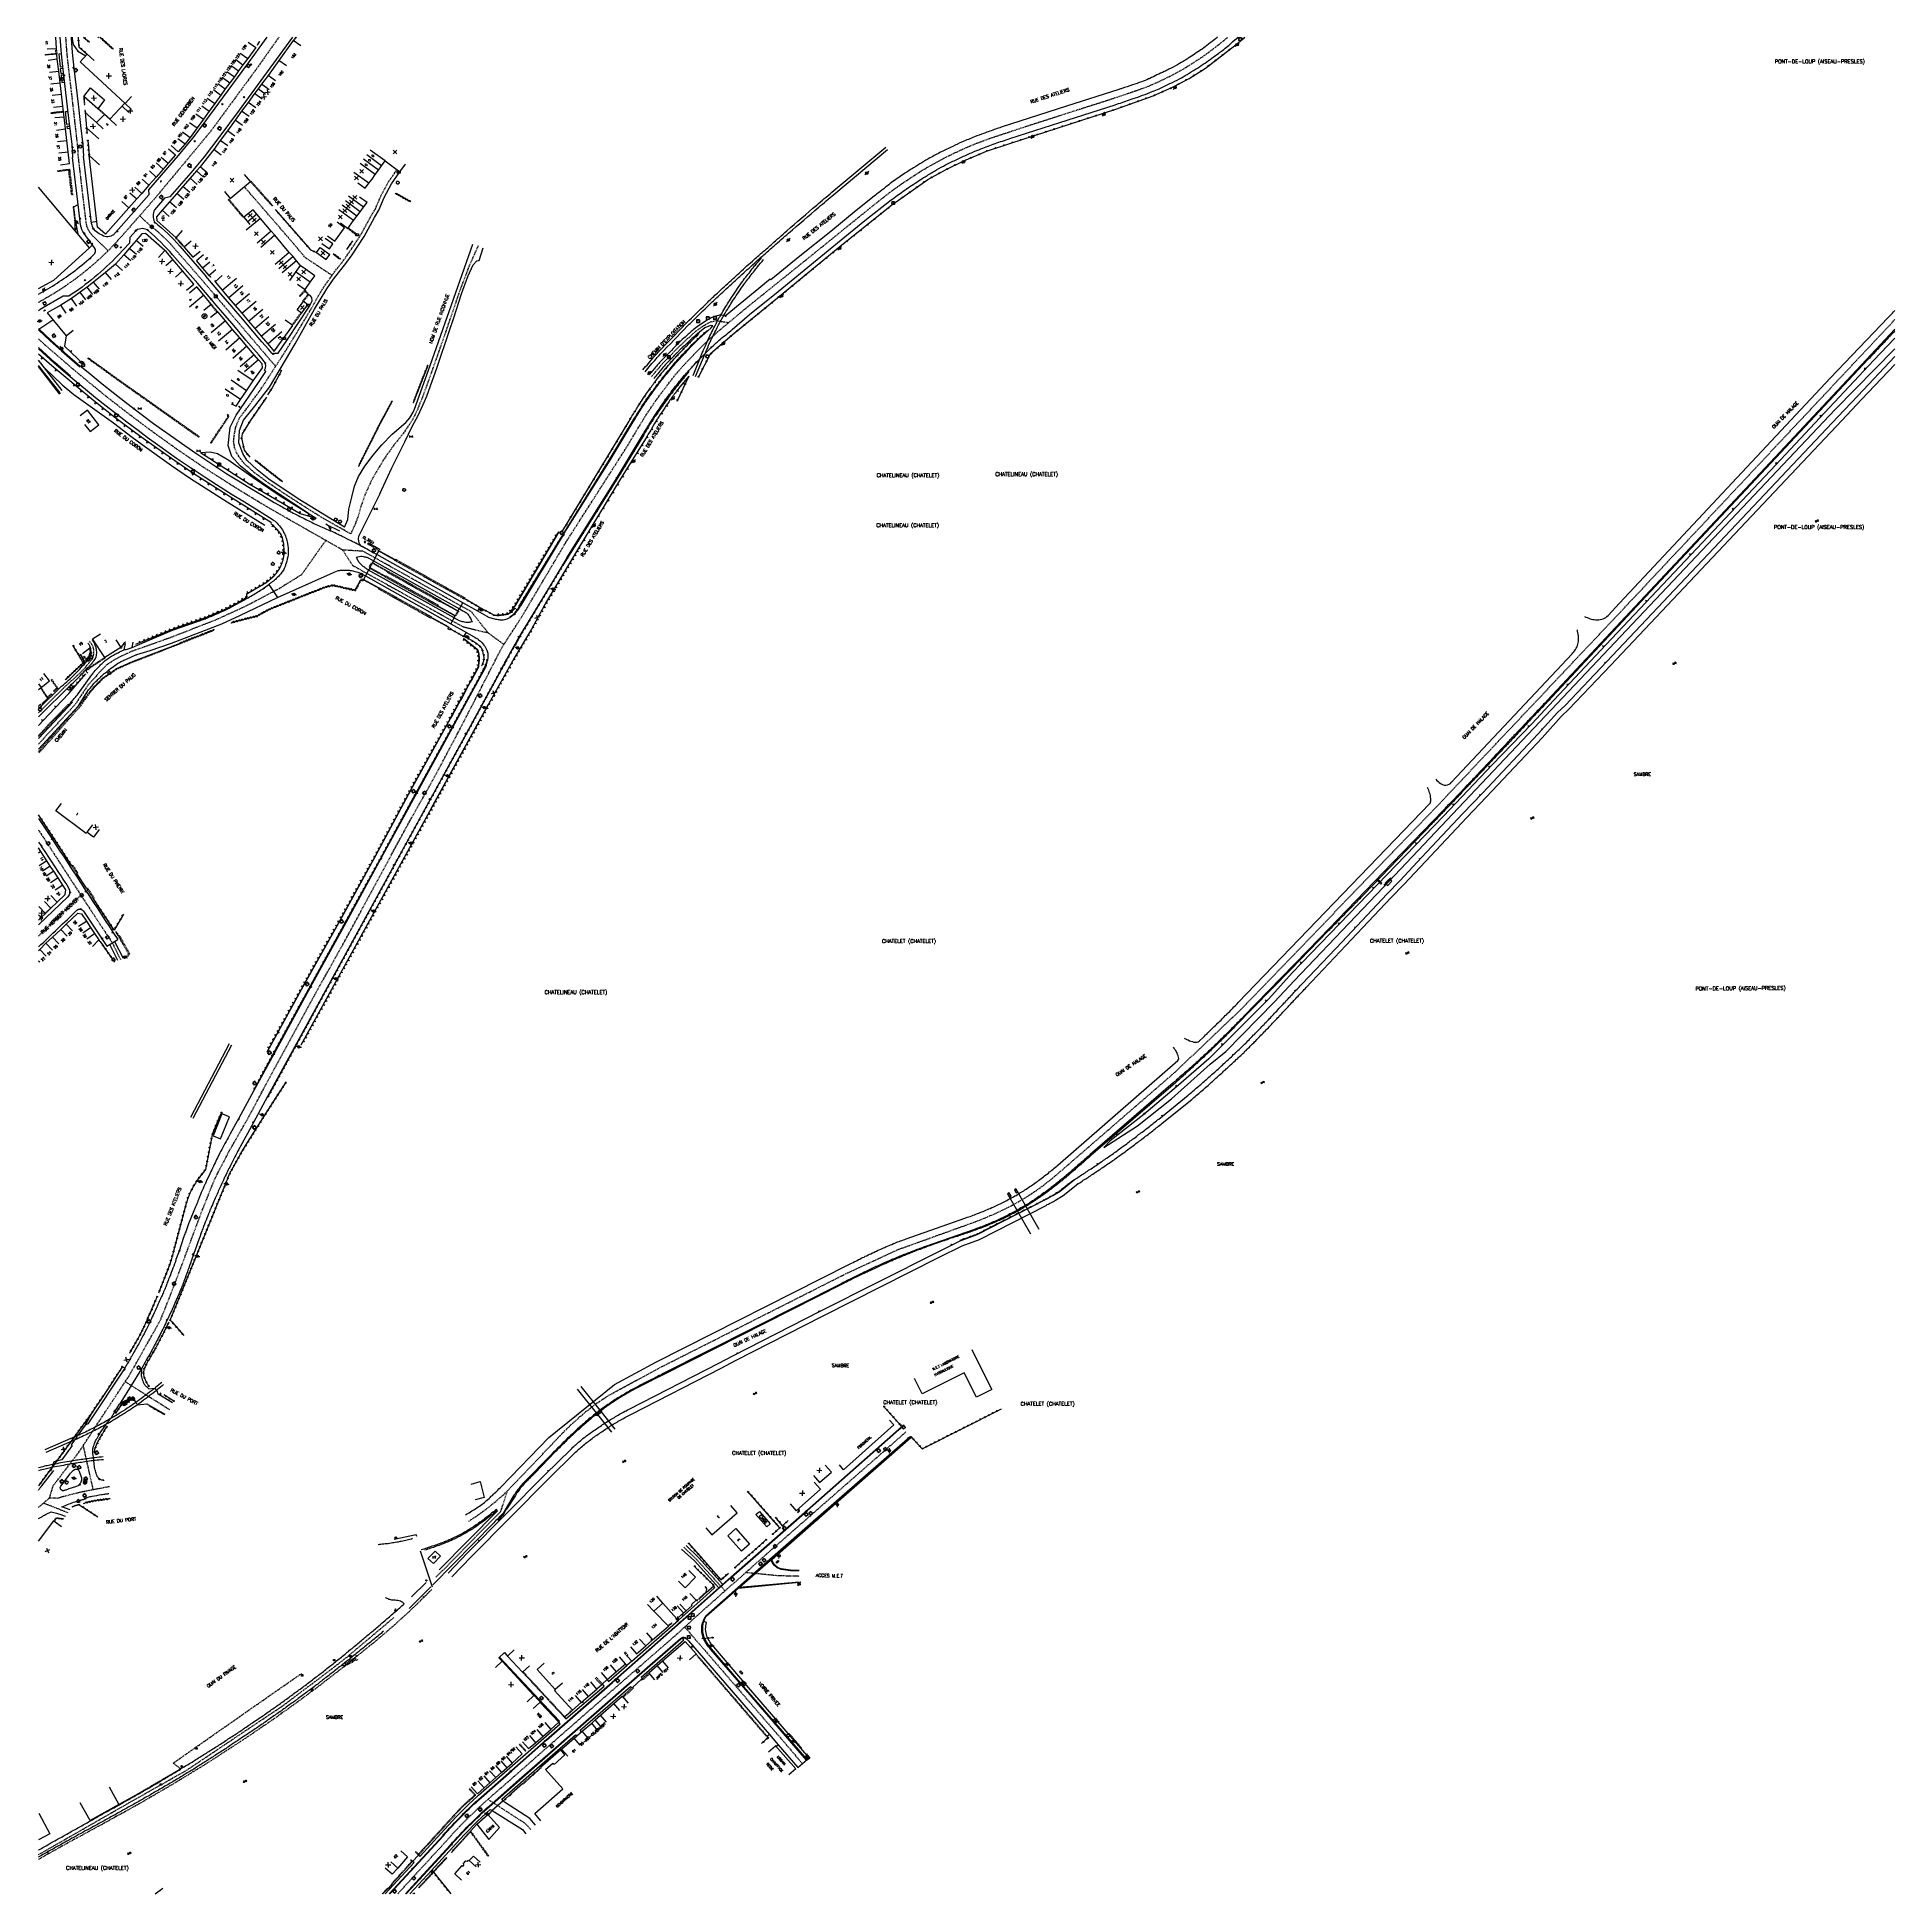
# Model space of a CAD drawing. Header units: millimetres. Extents: x 160999 to 162000, y 122000 to 123000.
import ezdxf
from ezdxf.enums import TextEntityAlignment as Align

# ---------------------------------------------------------------- set-up
doc = ezdxf.new("R2010")
doc.units = ezdxf.units.MM
doc.linetypes.add('DASHED', pattern=[0.75, 0.5, -0.25])
doc.layers.get('0').update_dxf_attribs({"linetype": 'CONTINUOUS'})
for name, color, linetype in [('W0001', 6, 'DASHED'), ('W0008', 7, 'CONTINUOUS'), ('W0017', 7, 'CONTINUOUS'), ('W0100', 7, 'CONTINUOUS'), ('W0105', 7, 'CONTINUOUS'), ('W0112', 1, 'DASHED'), ('W0120', 7, 'CONTINUOUS'), ('W0211', 2, 'CONTINUOUS'), ('W0300', 7, 'CONTINUOUS'), ('W0302', 3, 'CONTINUOUS'), ('W0310', 3, 'CONTINUOUS'), ('W0322', 7, 'CONTINUOUS'), ('W0330', 7, 'CONTINUOUS'), ('W0334', 7, 'CONTINUOUS'), ('W0400', 7, 'CONTINUOUS'), ('W0402', 7, 'CONTINUOUS'), ('W0420', 7, 'CONTINUOUS'), ('W0454', 7, 'CONTINUOUS'), ('W0471', 7, 'CONTINUOUS'), ('W0500', 5, 'DASHED'), ('W0700', 7, 'CONTINUOUS'), ('W0980', 7, 'CONTINUOUS'), ('W0984', 7, 'CONTINUOUS'), ('W0989', 7, 'CONTINUOUS'), ('W0991', 7, 'CONTINUOUS'), ('W1102', 7, 'CONTINUOUS'), ('W1471', 7, 'CONTINUOUS'), ('W1474', 7, 'CONTINUOUS')]:
    doc.layers.add(name, color=color, linetype=linetype)
doc.styles.get("Standard").update_dxf_attribs({"font": 'romans.shx', "width": 0.85})

# ---------------------------------------------------------------- blocks, each defined once
blk = doc.blocks.new('T420')
for p, q in [((0.7, 0.7), (-0.8, 0.7)), ((-0.8, 0.7), (-0.8, -0.8)), ((0.7, 0.7), (0.7, -0.8)), ((0.7, -0.8), (-0.8, -0.8))]:
    blk.add_line(p, q)
blk.add_ellipse((0, 0), major_axis=(-0.53, 0.53), ratio=1, start_param=3.926991, end_param=10.210176)
blk = doc.blocks.new('T400')
for p, q in [((-0.15, 0.3), (0.15, 0.3)), ((-0.15, -0.25), (-0.15, 0.3)), ((-0.15, 0.15), (0.15, 0.15)), ((-0.15, 0), (0.15, 0)), ((0.15, 0.3), (0.15, -0.25)), ((-0.15, -0.15), (0.15, -0.15)), ((-0.15, -0.25), (-0.15, -0.3)), ((-0.15, -0.3), (0.15, -0.3)), ((0.15, -0.3), (0.15, -0.25))]:
    blk.add_line(p, q)
blk = doc.blocks.new('T1474')
at = {"color": 0, "linetype": 'Continuous', "flags": 128}
for points in [[(-0.8, -0.5), (-0.8, 0.5)], [(-0.8, 0), (0.7, 0)], [(0.7, 0), (0.7, -0.5), (0.7, 0.5)]]:
    blk.add_lwpolyline(points, dxfattribs=at)
blk = doc.blocks.new('T300')
for p, q in [((-0.8, 0.5), (-0.9, 0.3)), ((-0.9, 0.3), (-0.9, 0.2)), ((-0.9, 0.2), (-0.7, 0.1)), ((-0.7, 0.6), (-0.8, 0.5)), ((-0.8, -0.1), (-0.7, 0.1)), ((-0.6, 0.7), (-0.7, 0.6)), ((-0.7, 0.1), (-0.7, 0.1)), ((-0.5, 0.7), (-0.6, 0.7)), ((-0.3, 0.6), (-0.5, 0.7)), ((-0.3, 0.6), (-0.2, 0.7)), ((-0.2, 0.6), (-0.3, 0.6)), ((-0.2, 0.7), (-0.1, 0.8)), ((-0.1, 0.8), (0.1, 0.8)), ((0.1, 0.8), (0.2, 0.7)), ((0.2, 0.7), (0.3, 0.6)), ((0.3, 0.6), (0.4, 0.5)), ((0.5, 0.5), (0.3, 0.5)), ((0.4, 0.5), (0.4, 0.5)), ((0.6, 0.4), (0.5, 0.5)), ((0.6, 0.4), (0.7, 0.3)), ((0.7, 0.3), (0.7, 0.2)), ((0.7, 0.2), (0.7, 0.1)), ((0.7, 0.1), (0.7, -0.2)), ((-0.8, -0.2), (-0.8, -0.1)), ((-0.7, -0.3), (-0.8, -0.2)), ((-0.8, -0.2), (-0.8, -0.2)), ((-0.7, -0.4), (-0.7, -0.3)), ((-0.5, -0.5), (-0.7, -0.4)), ((-0.4, -0.5), (-0.5, -0.5)), ((-0.4, -0.5), (-0.3, -0.5)), ((-0.3, -0.5), (-0.3, -0.4)), ((-0.3, -0.6), (-0.3, -0.5)), ((-0.3, -0.5), (-0.3, -0.5)), ((-0.2, -0.7), (-0.3, -0.6)), ((-0.1, -0.8), (-0.2, -0.7)), ((0.1, -0.8), (-0.1, -0.8)), ((0.2, -0.7), (0.1, -0.8)), ((0.3, -0.5), (0.2, -0.5)), ((0.3, -0.6), (0.2, -0.7)), ((0.2, -0.7), (0.2, -0.7)), ((0.5, -0.4), (0.3, -0.5)), ((0.3, -0.5), (0.3, -0.6)), ((0.3, -0.5), (0.3, -0.5)), ((0.6, -0.3), (0.5, -0.4)), ((0.7, -0.2), (0.6, -0.3)), ((0.6, -0.3), (0.6, -0.3))]:
    blk.add_line(p, q)
blk = doc.blocks.new('T1471')
at = {"color": 0, "linetype": 'Continuous', "flags": 128}
blk.add_lwpolyline([(-0.75, -0.5), (-0.75, 0.5), (0.75, 0.5), (0.75, -0.5), (-0.75, -0.5)], dxfattribs=at)
blk = doc.blocks.new('t991o')
at = {"color": 0, "linetype": 'Continuous'}
for p, q in [((-1, 1), (1, -1)), ((-1, -1), (1, 1))]:
    blk.add_line(p, q, dxfattribs=at)
blk = doc.blocks.new('t310o')
at = {"color": 0, "linetype": 'Continuous'}
for centre, start, end in [((-0.5, 0.4), 216.8699, 323.1304), ((0.5, -0.4), 36.8699, 143.1303)]:
    blk.add_arc(centre, 0.625, start, end, dxfattribs=at)
blk = doc.blocks.new('t322o')
at = {"color": 0, "linetype": 'Continuous'}
for radius in [0.25, 0.15]:
    blk.add_circle((0, 0), radius, dxfattribs=at)
blk = doc.blocks.new('t211o')
at = {"color": 0, "linetype": 'Continuous'}
for p, q in [((-0.3, 0.5), (-0.3, 0)), ((0, 1), (0, 0)), ((0.3, 0.5), (0.3, 0))]:
    blk.add_line(p, q, dxfattribs=at)
blk = doc.blocks.new('T471')
for p, q in [((-0.333334, 0.333334), (-0.333334, -0.333334)), ((-0.333334, 0.333334), (0.333334, 0.333334)), ((-0.333334, 0), (0, 0)), ((0.500001, 0.500001), (1.000002, 1.000002)), ((-0.500001, -0.500001), (-1.000002, -1.000002)), ((-0.333334, -0.333334), (0.333334, -0.333334))]:
    blk.add_line(p, q)
blk.add_ellipse((0, 0), major_axis=(0.471405, 0.471405), ratio=1, start_param=5.4977871438, end_param=11.780972451)
blk = doc.blocks.new('t330o')
at = {"color": 0, "linetype": 'Continuous'}
for p, q in [((0.25, -0.25), (-0.25, 0.25)), ((-0.25, -0.25), (0.25, 0.25)), ((-0.25, 0.25), (-0.25, -0.25)), ((0.25, 0.25), (-0.25, 0.25)), ((0.25, -0.25), (0.25, 0.25)), ((-0.25, -0.25), (0.25, -0.25)), ((-0.25, -0.25), (-0.25, -0.25))]:
    blk.add_line(p, q, dxfattribs=at)
blk = doc.blocks.new('t500o')
at = {"color": 0, "linetype": 'Continuous'}
for centre, start, end in [((-0.5, 0.625), 216.869898, 323.130102), ((0.5, -0.125), 36.869898, 143.130102), ((0.5, -0.625), 36.869898, 143.130102), ((-0.5, 0.125), 216.869898, 323.130102)]:
    blk.add_arc(centre, 0.625, start, end, dxfattribs=at)

msp = doc.modelspace()

# ---------------------------------------------------------------- linework, layer by layer
at = {"layer": 'W0001'}
for p, q in [((161088, 122869.3), (161127.7, 122822.7)), ((161858.5, 122697.1), (162000, 122847.9)), ((161753.1, 122585.5), (161858.5, 122697.1)), ((161647.7, 122476.3), (161753.1, 122585.5)), ((161612.5, 122442.8), (161647.7, 122476.3)), ((161548.9, 122387.7), (161612.5, 122442.8)), ((161539.3, 122380.1), (161540, 122380.6)), ((161540, 122380.6), (161540.6, 122381.1)), ((161540.6, 122381.1), (161541.3, 122381.6)), ((161541.3, 122381.6), (161541.9, 122382.1)), ((161541.9, 122382.1), (161542.6, 122382.6)), ((161542.6, 122382.6), (161543.2, 122383.1)), ((161543.2, 122383.1), (161543.9, 122383.6)), ((161543.9, 122383.6), (161544.5, 122384.1)), ((161544.5, 122384.1), (161545.2, 122384.6)), ((161545.2, 122384.6), (161545.8, 122385.1)), ((161545.8, 122385.1), (161546.4, 122385.6)), ((161546.4, 122385.6), (161547.1, 122386.1)), ((161547.1, 122386.1), (161547.7, 122386.7)), ((161547.7, 122386.7), (161548.3, 122387.2)), ((161548.3, 122387.2), (161548.9, 122387.7)), ((161523.2, 122370.2), (161524, 122370.6)), ((161524, 122370.6), (161524.7, 122371)), ((161524.7, 122371), (161525.4, 122371.4)), ((161525.4, 122371.4), (161526.1, 122371.8)), ((161526.1, 122371.8), (161526.8, 122372.2)), ((161526.8, 122372.2), (161527.6, 122372.6)), ((161527.6, 122372.6), (161528.3, 122373)), ((161528.3, 122373), (161529, 122373.4)), ((161529, 122373.4), (161529.7, 122373.9)), ((161529.7, 122373.9), (161530.4, 122374.3)), ((161530.4, 122374.3), (161531.1, 122374.7)), ((161531.1, 122374.7), (161531.8, 122375.1)), ((161531.8, 122375.1), (161532.5, 122375.6)), ((161532.5, 122375.6), (161533.2, 122376)), ((161533.2, 122376), (161533.9, 122376.4)), ((161533.9, 122376.4), (161534.6, 122376.9)), ((161534.6, 122376.9), (161535.2, 122377.3)), ((161535.2, 122377.3), (161535.9, 122377.8)), ((161535.9, 122377.8), (161536.6, 122378.2)), ((161536.6, 122378.2), (161537.3, 122378.7)), ((161537.3, 122378.7), (161538, 122379.2)), ((161538, 122379.2), (161538.6, 122379.6)), ((161538.6, 122379.6), (161539.3, 122380.1)), ((161463, 122347), (161501.9, 122361)), ((161501.9, 122361), (161502.7, 122361.3)), ((161502.7, 122361.3), (161503.5, 122361.6)), ((161503.5, 122361.6), (161504.2, 122361.9)), ((161504.2, 122361.9), (161505, 122362.1)), ((161505, 122362.1), (161505.8, 122362.4)), ((161505.8, 122362.4), (161506.6, 122362.7)), ((161506.6, 122362.7), (161507.3, 122363)), ((161507.3, 122363), (161508.1, 122363.4)), ((161508.1, 122363.4), (161508.9, 122363.7)), ((161508.9, 122363.7), (161509.6, 122364)), ((161509.6, 122364), (161510.4, 122364.3)), ((161510.4, 122364.3), (161511.2, 122364.6)), ((161511.2, 122364.6), (161511.9, 122364.9)), ((161511.9, 122364.9), (161512.7, 122365.3)), ((161512.7, 122365.3), (161513.5, 122365.6)), ((161513.5, 122365.6), (161514.2, 122365.9)), ((161514.2, 122365.9), (161515, 122366.3)), ((161515, 122366.3), (161515.8, 122366.6)), ((161515.8, 122366.6), (161516.5, 122366.9)), ((161516.5, 122366.9), (161517.3, 122367.3)), ((161517.3, 122367.3), (161518, 122367.7)), ((161518, 122367.7), (161518.8, 122368)), ((161518.8, 122368), (161519.5, 122368.4)), ((161519.5, 122368.4), (161520.3, 122368.7)), ((161520.3, 122368.7), (161521, 122369.1)), ((161521, 122369.1), (161521.7, 122369.5)), ((161521.7, 122369.5), (161522.5, 122369.9)), ((161522.5, 122369.9), (161523.2, 122370.2)), ((161434.7, 122333.9), (161463, 122347)), ((161334.7, 122283.4), (161434.7, 122333.9)), ((161310.1, 122270.1), (161334.7, 122283.4)), ((161295.1, 122259.9), (161295.8, 122260.4)), ((161295.8, 122260.4), (161296.4, 122260.9)), ((161296.4, 122260.9), (161297.1, 122261.4)), ((161297.1, 122261.4), (161297.7, 122261.9)), ((161297.7, 122261.9), (161298.4, 122262.4)), ((161298.4, 122262.4), (161299, 122262.9)), ((161299, 122262.9), (161299.7, 122263.4)), ((161299.7, 122263.4), (161300.4, 122263.9)), ((161300.4, 122263.9), (161301, 122264.4)), ((161301, 122264.4), (161301.7, 122264.9)), ((161301.7, 122264.9), (161302.4, 122265.3)), ((161302.4, 122265.3), (161303.1, 122265.8)), ((161303.1, 122265.8), (161303.7, 122266.3)), ((161303.7, 122266.3), (161304.4, 122266.7)), ((161304.4, 122266.7), (161305.1, 122267.2)), ((161305.1, 122267.2), (161305.8, 122267.6)), ((161305.8, 122267.6), (161306.5, 122268)), ((161306.5, 122268), (161307.2, 122268.5)), ((161307.2, 122268.5), (161307.9, 122268.9)), ((161307.9, 122268.9), (161308.7, 122269.3)), ((161308.7, 122269.3), (161309.4, 122269.7)), ((161309.4, 122269.7), (161310.1, 122270.1)), ((161284, 122249.8), (161284.6, 122250.4)), ((161284.6, 122250.4), (161285.2, 122251)), ((161285.2, 122251), (161285.8, 122251.6)), ((161285.8, 122251.6), (161286.4, 122252.2)), ((161286.4, 122252.2), (161287, 122252.7)), ((161287, 122252.7), (161287.6, 122253.3)), ((161287.6, 122253.3), (161288.2, 122253.9)), ((161288.2, 122253.9), (161288.9, 122254.4)), ((161288.9, 122254.4), (161289.5, 122255)), ((161289.5, 122255), (161290.1, 122255.5)), ((161290.1, 122255.5), (161290.7, 122256.1)), ((161290.7, 122256.1), (161291.3, 122256.7)), ((161291.3, 122256.7), (161291.9, 122257.2)), ((161291.9, 122257.2), (161292.6, 122257.7)), ((161292.6, 122257.7), (161293.2, 122258.3)), ((161293.2, 122258.3), (161293.8, 122258.8)), ((161293.8, 122258.8), (161294.5, 122259.4)), ((161294.5, 122259.4), (161295.1, 122259.9)), ((161252.6, 122217), (161275.4, 122240.9)), ((161275.4, 122240.9), (161275.9, 122241.5)), ((161275.9, 122241.5), (161276.5, 122242.1)), ((161276.5, 122242.1), (161277.1, 122242.7)), ((161277.1, 122242.7), (161277.6, 122243.3)), ((161277.6, 122243.3), (161278.2, 122243.9)), ((161278.2, 122243.9), (161278.8, 122244.5)), ((161278.8, 122244.5), (161279.4, 122245.1)), ((161279.4, 122245.1), (161279.9, 122245.7)), ((161279.9, 122245.7), (161280.5, 122246.3)), ((161280.5, 122246.3), (161281.1, 122246.9)), ((161281.1, 122246.9), (161281.7, 122247.5)), ((161281.7, 122247.5), (161282.3, 122248.1)), ((161282.3, 122248.1), (161282.9, 122248.7)), ((161282.9, 122248.7), (161283.4, 122249.3)), ((161283.4, 122249.3), (161284, 122249.8)), ((161244.6, 122210), (161245.3, 122210.5)), ((161245.3, 122210.5), (161245.9, 122211)), ((161245.9, 122211), (161246.5, 122211.5)), ((161246.5, 122211.5), (161247.1, 122212.1)), ((161247.1, 122212.1), (161247.8, 122212.6)), ((161247.8, 122212.6), (161248.4, 122213.1)), ((161248.4, 122213.1), (161249, 122213.7)), ((161249, 122213.7), (161249.6, 122214.2)), ((161249.1, 122206.1), (161252.6, 122217)), ((161249.6, 122214.2), (161250.2, 122214.8)), ((161250.2, 122214.8), (161250.8, 122215.3)), ((161250.8, 122215.3), (161251.4, 122215.9)), ((161251.4, 122215.9), (161252, 122216.4)), ((161252, 122216.4), (161252.6, 122217)), ((161214.1, 122170.5), (161249.1, 122206.1)), ((161231.8, 122200.7), (161232.5, 122201.1)), ((161232.5, 122201.1), (161233.1, 122201.6)), ((161233.1, 122201.6), (161233.8, 122202)), ((161233.8, 122202), (161234.4, 122202.5)), ((161234.4, 122202.5), (161235.1, 122202.9)), ((161235.1, 122202.9), (161235.7, 122203.3)), ((161235.7, 122203.3), (161236.4, 122203.8)), ((161236.4, 122203.8), (161237, 122204.2)), ((161237, 122204.2), (161237.7, 122204.7)), ((161237.7, 122204.7), (161238.3, 122205.1)), ((161238.3, 122205.1), (161238.9, 122205.6)), ((161238.9, 122205.6), (161239.6, 122206.1)), ((161239.6, 122206.1), (161240.2, 122206.5)), ((161240.2, 122206.5), (161240.9, 122207)), ((161240.9, 122207), (161241.5, 122207.5)), ((161241.5, 122207.5), (161242.1, 122207.9)), ((161242.1, 122207.9), (161242.7, 122208.4)), ((161242.7, 122208.4), (161243.4, 122208.9)), ((161243.4, 122208.9), (161244, 122209.5)), ((161244, 122209.5), (161244.6, 122210)), ((161165.4, 122126.9), (161191.4, 122148.8)), ((161151.6, 122116.3), (161165.4, 122126.9)), ((161130.9, 122100.8), (161151.6, 122116.3)), ((161122.9, 122095.5), (161130.9, 122100.8)), ((161101.6, 122081.2), (161122.9, 122095.5)), ((161079.8, 122066.6), (161101.6, 122081.2)), ((161046.9, 122048), (161079.8, 122066.6)), ((161000, 122021.1), (161046.9, 122048))]:
    msp.add_line(p, q, dxfattribs=at)
for points in [[(161129.5, 123000), (161116.6, 122981.8), (161092.9, 122949.5), (161062.2, 122912.6), (161044.7, 122892.7, -0.089968), (161000, 122857.3)], [(161013.4, 122649.4), (161001.9, 122638), (161000, 122636.1, 0.352034)], [(161020, 122640.9), (161000, 122619.3, 0.049315)], [(161000, 122572.9), (161004.2, 122566.6, 0.002664), (161039.8, 122512.1), (161044.1, 122503.3)], [(161000, 122515.8, 0.001391), (161022.8, 122537.9, -0.459981)]]:
    msp.add_lwpolyline(points, format="xyb", dxfattribs=at)
for points in [[(161014.5, 123000), (161014.6, 122999.3), (161015.2, 122991.4), (161016.1, 122982.9), (161018.4, 122963.7), (161019.7, 122952.1), (161020.9, 122941.7), (161021.3, 122935.8)], [(161236.8, 122887.6), (161231.8, 122876.4), (161226.4, 122862.1), (161223.1, 122852.3), (161217.4, 122835.8), (161211.7, 122819.6), (161209.1, 122812.4), (161206.8, 122806.1), (161203.4, 122797.7), (161200.8, 122792.9), (161196.8, 122787), (161191.4, 122780.2), (161186.5, 122773.4), (161182.2, 122766.2), (161179.7, 122762), (161175.7, 122753.2), (161173.7, 122747.3), (161172, 122741.4), (161170.7, 122738), (161168.2, 122732.5), (161154.8, 122740), (161145.2, 122745.9), (161136.4, 122751.6), (161132.4, 122754.2), (161123, 122760.5), (161116, 122765.7), (161111, 122770.2), (161108.9, 122772.8), (161106.7, 122776.1), (161105.6, 122779), (161105.1, 122782.4), (161105.6, 122786.7), (161106.3, 122790.2), (161108.4, 122795.1), (161111.5, 122799.1), (161118.7, 122809), (161121.8, 122813.4), (161125.1, 122818.7), (161131.1, 122827.9), (161133.7, 122832), (161141.8, 122845.2), (161147.7, 122855.1), (161150.8, 122860.8), (161153.6, 122865.3), (161157.1, 122870.3), (161160.2, 122874.6), (161163.7, 122879), (161167, 122883.6), (161173.6, 122893.5), (161179.1, 122903.6), (161181.5, 122907.6), (161184.4, 122914.4), (161188.4, 122921.9), (161192.9, 122928.3)], [(161158.1, 122871.7), (161143.8, 122881.2), (161134.2, 122892.5), (161110.9, 122919.4)], [(161128.5, 122743.9), (161118.1, 122750), (161104.9, 122758.1), (161088.8, 122768.4), (161074.1, 122778.4), (161059.8, 122788.7), (161049.4, 122796.5), (161036.6, 122806.4), (161019.9, 122820.1)]]:
    msp.add_lwpolyline(points, dxfattribs=at)
at = {"layer": 'W0001', "flags": 128}
for points in [[(161284.6, 122728.8), (161284.6, 122728.8), (161316.9, 122779.3), (161316.9, 122779.3), (161323.6, 122790.5), (161327.4, 122796.7), (161332.4, 122804.1), (161338.5, 122812.3), (161343.3, 122818.5), (161348.3, 122824.1), (161353.4, 122829.5), (161359.1, 122835.2), (161366.4, 122841.8), (161381.9, 122854.7), (161419, 122884.5), (161439.9, 122901.5), (161447.5, 122907.6), (161454.6, 122913.3), (161459.5, 122917.1), (161465.1, 122921.1), (161469.8, 122924.2), (161475.6, 122928), (161481.1, 122931.2), (161487.5, 122934.7), (161493.6, 122937.7), (161499.4, 122940.4), (161504.9, 122942.7), (161513.9, 122946), (161536.4, 122953.4), (161562.3, 122961.7), (161575.1, 122965.8), (161584.2, 122968.8), (161591.3, 122971.2), (161598.1, 122973.7), (161603.6, 122976.1), (161610.3, 122979.4), (161616.6, 122982.8), (161621.3, 122985.7), (161627, 122989.4), (161632.7, 122993.6), (161638.7, 122998.3), (161640.7, 123000)], [(161330.2, 122817.2), (161336.2, 122824.2), (161340.3, 122828.4), (161342.8, 122831), (161345.4, 122833.6), (161348.4, 122836.5), (161351.7, 122839.5), (161354.2, 122841.7), (161357, 122843.8), (161360, 122845.6), (161362, 122846.7), (161365, 122847.4), (161371.9, 122846.3)], [(161019.9, 122820.1), (161003.9, 122833.9), (161000, 122837.5)], [(161163.8, 122723.8), (161169.2, 122715.5), (161228.6, 122682.5), (161242.2, 122679.2), (161233.2, 122690.5), (161174.9, 122723.1), (161163.8, 122723.8), (161128.5, 122743.9)], [(161000, 122208.2), (161005.9, 122213.2), (161007.9, 122219.8), (161022.2, 122238.5), (161034.6, 122257.5), (161048.9, 122279.2), (161065.6, 122308.8), (161072.4, 122325.8), (161080.2, 122346.7), (161088, 122367.7), (161095.1, 122385.4), (161102.7, 122400), (161112.7, 122417.5), (161126.8, 122443.9), (161148.8, 122484.2), (161166.5, 122515.9), (161198.1, 122574.4), (161213.6, 122602), (161228.4, 122630), (161249.6, 122671.2), (161260.5, 122688.1), (161284.6, 122728.8)], [(161154.7, 122728.9), (161141.7, 122710.5), (161129.7, 122703), (161111.8, 122693.6), (161095, 122685.9), (161080.8, 122680.4), (161069.9, 122676.2), (161057.1, 122671.6), (161050.4, 122669.3), (161044.6, 122666.6), (161039.8, 122664), (161036.5, 122661.7), (161033.3, 122658.6), (161030.7, 122655.4), (161026.7, 122651.1), (161023.4, 122646.1), (161020.8, 122642.2), (161020, 122640.9)], [(161013.4, 122649.4), (161018.8, 122654.3), (161024.4, 122659.5), (161027.5, 122663.4), (161029, 122665.2), (161029.7, 122667.4), (161029.8, 122668.9), (161029.7, 122670.6), (161029.3, 122672), (161027.9, 122674.1), (161027.5, 122674.7)], [(161242.2, 122679.2), (161250.7, 122672.9)], [(161070.8, 122260.6), (161046.7, 122275.8)], [(161029.5, 122217.6), (161024.1, 122241.5)], [(161016, 122205.2), (161002.6, 122210.4)], [(161038.2, 122219.3), (161022.2, 122216.2), (161009.9, 122213), (161005.9, 122213.2)], [(161347.6, 122186.7), (161354.4, 122180.2), (161369.8, 122163.2)], [(161409.8, 122171), (161398.3, 122171.3), (161380.9, 122173)], [(161348.1, 122143.7), (161396.3, 122087.9), (161401, 122082.5), (161411.5, 122070.1)], [(161265.2, 122034.6), (161262.6, 122037.6), (161242.1, 122050.9)]]:
    msp.add_lwpolyline(points, dxfattribs=at)
for points in [[(161021.3, 122935.6), (161025.4, 122900.8, 0.194142), (161030.1, 122892.2), (161037.5, 122885)], [(161088, 122869.3), (161074.1, 122885.2, 0.047473), (161060.8, 122898.1, -0.032726), (161054.5, 122903.9, 3.109861)], [(161193.5, 122000), (161202.8, 122010.1), (161219.7, 122028.5, -0.028537), (161240.6, 122049.6), (161257, 122063.9), (161276.6, 122081.2), (161313.3, 122113.3), (161331.4, 122129), (161343.7, 122139.7, -0.023694), (161344.1, 122140.1), (161357.3, 122152.1), (161375, 122167.8), (161375.1, 122167.8), (161392.6, 122183.4), (161416.5, 122204.3), (161467.3, 122248.8)]]:
    msp.add_lwpolyline(points, format="xyb", dxfattribs=at)
at = {"layer": 'W0008'}
for p, q in [((161982.1, 122804.8), (162000, 122823.8)), ((161971.4, 122793.5), (161982.1, 122804.8)), ((161847, 122661.8), (161971.4, 122793.5)), ((161124.1, 122761.9), (161117.7, 122766.9)), ((161183.8, 122754), (161172.6, 122731.4)), ((161824.4, 122638), (161847, 122661.8)), ((161810, 122622.7), (161820.2, 122634.2)), ((161820.2, 122634.2), (161824.4, 122638)), ((161780, 122590.9), (161810, 122622.7)), ((161769.4, 122579.8), (161780, 122590.9)), ((161747.1, 122556.1), (161769.4, 122579.8)), ((161735.6, 122543.8), (161747.1, 122556.1)), ((161728.5, 122536.5), (161735.6, 122543.8)), ((161704.3, 122510.8), (161728.5, 122536.5)), ((161682.8, 122488.1), (161704.3, 122510.8)), ((161675.2, 122480), (161675.8, 122480.6)), ((161675.8, 122480.6), (161676.3, 122481.2)), ((161676.3, 122481.2), (161676.9, 122481.8)), ((161676.9, 122481.8), (161677.4, 122482.3)), ((161677.4, 122482.3), (161677.9, 122482.9)), ((161677.9, 122482.9), (161678.5, 122483.5)), ((161678.5, 122483.5), (161679, 122484.1)), ((161679, 122484.1), (161679.6, 122484.7)), ((161679.6, 122484.7), (161680.1, 122485.2)), ((161680.1, 122485.2), (161680.7, 122485.8)), ((161680.7, 122485.8), (161681.2, 122486.4)), ((161681.2, 122486.4), (161681.8, 122487)), ((161681.8, 122487), (161682.3, 122487.5)), ((161682.3, 122487.5), (161682.8, 122488.1)), ((161665.9, 122470), (161666.4, 122470.6)), ((161666.4, 122470.6), (161667, 122471.2)), ((161667, 122471.2), (161667.5, 122471.8)), ((161667.5, 122471.8), (161668.1, 122472.4)), ((161668.1, 122472.4), (161668.6, 122473)), ((161668.6, 122473), (161669.2, 122473.6)), ((161669.2, 122473.6), (161669.8, 122474.2)), ((161669.8, 122474.2), (161670.3, 122474.8)), ((161670.3, 122474.8), (161670.9, 122475.4)), ((161670.9, 122475.4), (161671.4, 122476)), ((161671.4, 122476), (161672, 122476.5)), ((161672, 122476.5), (161672.5, 122477.1)), ((161672.5, 122477.1), (161673.1, 122477.7)), ((161673.1, 122477.7), (161673.6, 122478.3)), ((161673.6, 122478.3), (161674.1, 122478.9)), ((161674.1, 122478.9), (161674.7, 122479.4)), ((161674.7, 122479.4), (161675.2, 122480)), ((161656.3, 122460.1), (161656.8, 122460.7)), ((161656.8, 122460.7), (161657.4, 122461.2)), ((161657.4, 122461.2), (161658, 122461.8)), ((161658, 122461.8), (161658.5, 122462.4)), ((161658.5, 122462.4), (161659.1, 122463)), ((161659.1, 122463), (161659.7, 122463.6)), ((161659.7, 122463.6), (161660.2, 122464.2)), ((161660.2, 122464.2), (161660.8, 122464.7)), ((161660.8, 122464.7), (161661.4, 122465.3)), ((161661.4, 122465.3), (161661.9, 122465.9)), ((161661.9, 122465.9), (161662.5, 122466.5)), ((161662.5, 122466.5), (161663.1, 122467.1)), ((161663.1, 122467.1), (161663.6, 122467.7)), ((161663.6, 122467.7), (161664.2, 122468.3)), ((161664.2, 122468.3), (161664.7, 122468.9)), ((161664.7, 122468.9), (161665.3, 122469.5)), ((161665.3, 122469.5), (161665.9, 122470)), ((161646.4, 122450.4), (161647, 122451)), ((161647, 122451), (161647.6, 122451.5)), ((161647.6, 122451.5), (161648.2, 122452.1)), ((161648.2, 122452.1), (161648.8, 122452.7)), ((161648.8, 122452.7), (161649.4, 122453.2)), ((161649.4, 122453.2), (161649.9, 122453.8)), ((161649.9, 122453.8), (161650.5, 122454.3)), ((161650.5, 122454.3), (161651.1, 122454.9)), ((161651.1, 122454.9), (161651.7, 122455.5)), ((161651.7, 122455.5), (161652.3, 122456.1)), ((161652.3, 122456.1), (161652.8, 122456.6)), ((161652.8, 122456.6), (161653.4, 122457.2)), ((161653.4, 122457.2), (161654, 122457.8)), ((161654, 122457.8), (161654.6, 122458.3)), ((161654.6, 122458.3), (161655.1, 122458.9)), ((161655.1, 122458.9), (161655.7, 122459.5)), ((161655.7, 122459.5), (161656.3, 122460.1)), ((161635.5, 122440.4), (161636.1, 122441)), ((161636.1, 122441), (161636.8, 122441.5)), ((161636.8, 122441.5), (161637.4, 122442.1)), ((161637.4, 122442.1), (161638, 122442.6)), ((161638, 122442.6), (161638.6, 122443.2)), ((161638.6, 122443.2), (161639.2, 122443.7)), ((161639.2, 122443.7), (161639.8, 122444.3)), ((161639.8, 122444.3), (161640.4, 122444.8)), ((161640.4, 122444.8), (161641, 122445.4)), ((161641, 122445.4), (161641.6, 122445.9)), ((161641.6, 122445.9), (161642.2, 122446.5)), ((161642.2, 122446.5), (161642.8, 122447)), ((161642.8, 122447), (161643.4, 122447.6)), ((161643.4, 122447.6), (161644, 122448.2)), ((161644, 122448.2), (161644.6, 122448.7)), ((161644.6, 122448.7), (161645.2, 122449.3)), ((161645.2, 122449.3), (161645.8, 122449.8)), ((161645.8, 122449.8), (161646.4, 122450.4)), ((161623.7, 122430), (161624.3, 122430.6)), ((161624.3, 122430.6), (161625, 122431.1)), ((161625, 122431.1), (161625.6, 122431.6)), ((161625.6, 122431.6), (161626.2, 122432.2)), ((161626.2, 122432.2), (161626.9, 122432.7)), ((161626.9, 122432.7), (161627.5, 122433.2)), ((161627.5, 122433.2), (161628.1, 122433.8)), ((161628.1, 122433.8), (161628.7, 122434.3)), ((161628.7, 122434.3), (161629.4, 122434.9)), ((161629.4, 122434.9), (161630, 122435.4)), ((161630, 122435.4), (161630.6, 122436)), ((161630.6, 122436), (161631.2, 122436.5)), ((161631.2, 122436.5), (161631.8, 122437.1)), ((161631.8, 122437.1), (161632.5, 122437.6)), ((161632.5, 122437.6), (161633.1, 122438.2)), ((161633.1, 122438.2), (161633.7, 122438.7)), ((161633.7, 122438.7), (161634.3, 122439.3)), ((161634.3, 122439.3), (161634.9, 122439.9)), ((161634.9, 122439.9), (161635.5, 122440.4)), ((161605.3, 122415), (161621.2, 122427.9)), ((161621.2, 122427.9), (161621.8, 122428.4)), ((161621.8, 122428.4), (161622.4, 122429)), ((161622.4, 122429), (161623.1, 122429.5)), ((161623.1, 122429.5), (161623.7, 122430)), ((161599.6, 122410.5), (161600.2, 122411)), ((161600.2, 122411), (161600.9, 122411.5)), ((161600.9, 122411.5), (161601.5, 122412)), ((161601.5, 122412), (161602.1, 122412.5)), ((161602.1, 122412.5), (161602.8, 122413)), ((161602.8, 122413), (161603.4, 122413.5)), ((161603.4, 122413.5), (161604, 122414)), ((161604, 122414), (161604.7, 122414.5)), ((161604.7, 122414.5), (161605.3, 122415)), ((161586, 122400.2), (161586.6, 122400.7)), ((161586.6, 122400.7), (161587.3, 122401.2)), ((161587.3, 122401.2), (161587.9, 122401.6)), ((161587.9, 122401.6), (161588.6, 122402.1)), ((161588.6, 122402.1), (161589.2, 122402.6)), ((161589.2, 122402.6), (161589.9, 122403.1)), ((161589.9, 122403.1), (161590.5, 122403.6)), ((161590.5, 122403.6), (161591.2, 122404.1)), ((161591.2, 122404.1), (161591.8, 122404.6)), ((161591.8, 122404.6), (161592.5, 122405)), ((161592.5, 122405), (161593.1, 122405.5)), ((161593.1, 122405.5), (161593.8, 122406)), ((161593.8, 122406), (161594.4, 122406.5)), ((161594.4, 122406.5), (161595.1, 122407)), ((161595.1, 122407), (161595.7, 122407.5)), ((161595.7, 122407.5), (161596.4, 122408)), ((161596.4, 122408), (161597, 122408.5)), ((161597, 122408.5), (161597.7, 122409)), ((161597.7, 122409), (161598.3, 122409.5)), ((161598.3, 122409.5), (161599, 122410)), ((161599, 122410), (161599.6, 122410.5)), ((161572, 122390.4), (161572.7, 122390.8)), ((161572.7, 122390.8), (161573.4, 122391.3)), ((161573.4, 122391.3), (161574, 122391.7)), ((161574, 122391.7), (161574.7, 122392.2)), ((161574.7, 122392.2), (161575.4, 122392.6)), ((161575.4, 122392.6), (161576.1, 122393.1)), ((161576.1, 122393.1), (161576.7, 122393.6)), ((161576.7, 122393.6), (161577.4, 122394)), ((161577.4, 122394), (161578, 122394.5)), ((161578, 122394.5), (161578.7, 122395)), ((161578.7, 122395), (161579.4, 122395.4)), ((161579.4, 122395.4), (161580, 122395.9)), ((161580, 122395.9), (161580.7, 122396.4)), ((161580.7, 122396.4), (161581.4, 122396.9)), ((161581.4, 122396.9), (161582, 122397.3)), ((161582, 122397.3), (161582.7, 122397.8)), ((161582.7, 122397.8), (161583.3, 122398.3)), ((161583.3, 122398.3), (161584, 122398.8)), ((161584, 122398.8), (161584.7, 122399.2)), ((161584.7, 122399.2), (161585.3, 122399.7)), ((161585.3, 122399.7), (161586, 122400.2)), ((161552, 122376.1), (161559.8, 122382.4)), ((161559.6, 122382.2), (161560.2, 122382.6)), ((161559.8, 122382.4), (161559.6, 122382.2)), ((161560.2, 122382.6), (161560.9, 122383)), ((161560.9, 122383), (161561.5, 122383.4)), ((161561.5, 122383.4), (161562.2, 122383.9)), ((161562.2, 122383.9), (161562.8, 122384.3)), ((161562.8, 122384.3), (161563.4, 122384.7)), ((161563.4, 122384.7), (161564.1, 122385.1)), ((161564.1, 122385.1), (161564.7, 122385.5)), ((161564.7, 122385.5), (161565.4, 122385.9)), ((161565.4, 122385.9), (161566, 122386.4)), ((161566, 122386.4), (161566.7, 122386.8)), ((161566.7, 122386.8), (161567.3, 122387.2)), ((161567.3, 122387.2), (161568, 122387.6)), ((161568, 122387.6), (161568.7, 122388.1)), ((161568.7, 122388.1), (161569.3, 122388.5)), ((161569.3, 122388.5), (161570, 122389)), ((161570, 122389), (161570.7, 122389.4)), ((161570.7, 122389.4), (161571.4, 122389.9)), ((161571.4, 122389.9), (161572, 122390.4)), ((161506.9, 122352.4), (161542.8, 122370.8)), ((161522, 122377.1), (161534.4, 122355.4)), ((161526.5, 122379.7), (161538.9, 122358)), ((161542.8, 122370.8), (161543.4, 122371.2)), ((161543.4, 122371.2), (161544.1, 122371.5)), ((161544.1, 122371.5), (161544.7, 122371.9)), ((161544.7, 122371.9), (161545.4, 122372.2)), ((161545.4, 122372.2), (161546, 122372.6)), ((161546, 122372.6), (161546.7, 122372.9)), ((161546.7, 122372.9), (161547.3, 122373.3)), ((161547.3, 122373.3), (161547.9, 122373.7)), ((161547.9, 122373.7), (161552, 122376.1)), ((161497.6, 122349.1), (161506.9, 122352.4)), ((161422.4, 122311.2), (161485.2, 122342.9)), ((161485.2, 122342.9), (161497.6, 122349.1)), ((161375.5, 122287.2), (161422.4, 122311.2)), ((161319.4, 122258.4), (161367.8, 122283.1)), ((161367.8, 122283.1), (161375.5, 122287.2)), ((161290.2, 122271.8), (161301.1, 122258.1)), ((161292.2, 122273.3), (161303.1, 122259.6)), ((161301.1, 122258.1), (161308.6, 122248.7)), ((161303.1, 122259.6), (161310.5, 122250.2)), ((161305.5, 122250.3), (161306.2, 122250.7)), ((161306.2, 122250.7), (161306.9, 122251.1)), ((161306.9, 122251.1), (161307.5, 122251.6)), ((161307.5, 122251.6), (161308.2, 122252)), ((161308.2, 122252), (161308.9, 122252.4)), ((161308.9, 122252.4), (161309.6, 122252.9)), ((161309.6, 122252.9), (161310.3, 122253.3)), ((161310.3, 122253.3), (161311, 122253.7)), ((161311, 122253.7), (161311.7, 122254.1)), ((161311.7, 122254.1), (161312.3, 122254.5)), ((161312.3, 122254.5), (161313, 122254.9)), ((161313, 122254.9), (161313.7, 122255.3)), ((161313.7, 122255.3), (161314.4, 122255.7)), ((161314.4, 122255.7), (161315.1, 122256.1)), ((161315.1, 122256.1), (161315.8, 122256.5)), ((161315.8, 122256.5), (161316.6, 122256.9)), ((161316.6, 122256.9), (161317.3, 122257.2)), ((161317.3, 122257.2), (161318, 122257.6)), ((161318, 122257.6), (161318.7, 122258)), ((161318.7, 122258), (161319.4, 122258.4)), ((161291.7, 122240.1), (161292.4, 122240.6)), ((161292.4, 122240.6), (161293, 122241.1)), ((161293, 122241.1), (161293.6, 122241.7)), ((161293.6, 122241.7), (161294.3, 122242.2)), ((161294.3, 122242.2), (161294.9, 122242.7)), ((161294.9, 122242.7), (161295.5, 122243.2)), ((161295.5, 122243.2), (161296.2, 122243.7)), ((161296.2, 122243.7), (161296.8, 122244.2)), ((161296.8, 122244.2), (161297.5, 122244.7)), ((161297.5, 122244.7), (161298.2, 122245.2)), ((161298.2, 122245.2), (161298.8, 122245.7)), ((161298.8, 122245.7), (161299.5, 122246.1)), ((161299.5, 122246.1), (161300.1, 122246.6)), ((161300.1, 122246.6), (161300.8, 122247.1)), ((161300.8, 122247.1), (161301.5, 122247.6)), ((161301.5, 122247.6), (161302.2, 122248)), ((161302.2, 122248), (161302.8, 122248.5)), ((161302.8, 122248.5), (161303.5, 122248.9)), ((161303.5, 122248.9), (161304.2, 122249.4)), ((161304.2, 122249.4), (161304.8, 122249.8)), ((161304.8, 122249.8), (161305.5, 122250.3)), ((161274.9, 122223.7), (161288.7, 122237.3)), ((161288.7, 122237.3), (161289.3, 122237.8)), ((161289.3, 122237.8), (161289.9, 122238.4)), ((161289.9, 122238.4), (161290.5, 122239)), ((161290.5, 122239), (161291.1, 122239.5)), ((161291.1, 122239.5), (161291.7, 122240.1)), ((161233.1, 122220.7), (161237.9, 122222)), ((161237.9, 122222), (161240.1, 122213.5)), ((161253.7, 122202.3), (161274.9, 122223.7)), ((161240.1, 122213.5), (161235.3, 122212.2)), ((161233.2, 122181.7), (161253.7, 122202.3)), ((161197.8, 122190.3), (161197, 122190.2)), ((161198.6, 122190.5), (161197.8, 122190.3)), ((161199.3, 122190.7), (161198.6, 122190.5)), ((161200.1, 122190.9), (161199.3, 122190.7)), ((161200.9, 122191.1), (161200.1, 122190.9)), ((161201.5, 122191.3), (161200.9, 122191.1)), ((161201.5, 122191.3), (161201.5, 122191.3)), ((161201.5, 122191.3), (161201.5, 122191.3)), ((161183.6, 122188.1), (161182.9, 122188)), ((161184.4, 122188.2), (161183.6, 122188.1)), ((161185.2, 122188.3), (161184.4, 122188.2)), ((161186, 122188.4), (161185.2, 122188.3)), ((161186.8, 122188.5), (161186, 122188.4)), ((161187.5, 122188.5), (161186.8, 122188.5)), ((161188.3, 122188.6), (161187.5, 122188.5)), ((161189.1, 122188.7), (161188.3, 122188.6)), ((161189.9, 122188.9), (161189.1, 122188.7)), ((161190.7, 122189), (161189.9, 122188.9)), ((161191.4, 122189.1), (161190.7, 122189)), ((161192.2, 122189.2), (161191.4, 122189.1)), ((161193, 122189.4), (161192.2, 122189.2)), ((161193.8, 122189.5), (161193, 122189.4)), ((161194.6, 122189.7), (161193.8, 122189.5)), ((161195.4, 122189.8), (161194.6, 122189.7)), ((161196.2, 122190), (161195.4, 122189.8)), ((161197, 122190.2), (161196.2, 122190)), ((161213.7, 122184.6), (161209.8, 122180.7)), ((161209.8, 122180.7), (161212.7, 122177.9)), ((161212.7, 122177.9), (161216.6, 122181.8)), ((161216.6, 122181.8), (161213.7, 122184.6)), ((161222.7, 122170.7), (161233.2, 122181.7)), ((161201, 122159.9), (161208.9, 122167.7)), ((161186.7, 122159.6), (161187.2, 122159.4)), ((161187.2, 122159.4), (161187.7, 122159.2)), ((161187.7, 122159.2), (161188.1, 122159)), ((161188.1, 122159), (161188.6, 122158.8)), ((161188.6, 122158.8), (161189.1, 122158.7)), ((161189.1, 122158.7), (161189.6, 122158.5)), ((161189.6, 122158.5), (161190.2, 122158.4)), ((161190.2, 122158.4), (161190.8, 122158.4)), ((161190.2, 122150.3), (161190.8, 122150.8)), ((161190.8, 122158.4), (161191.4, 122158.3)), ((161190.8, 122150.8), (161191.4, 122151.3)), ((161191.4, 122158.3), (161192.1, 122158.3)), ((161191.4, 122151.3), (161192.1, 122151.9)), ((161192.1, 122158.3), (161192.8, 122158.2)), ((161192.1, 122151.9), (161192.7, 122152.4)), ((161192.7, 122152.4), (161193.3, 122152.9)), ((161192.8, 122158.2), (161193.6, 122158.1)), ((161193.3, 122152.9), (161193.9, 122153.5)), ((161193.6, 122158.1), (161194.3, 122158)), ((161193.9, 122153.5), (161194.6, 122154)), ((161194.3, 122158), (161195, 122157.8)), ((161194.6, 122154), (161195.2, 122154.6)), ((161195, 122157.8), (161195.6, 122157.5)), ((161195.2, 122154.6), (161195.8, 122155.1)), ((161195.6, 122157.5), (161195.9, 122157.3)), ((161195.8, 122155.1), (161196.4, 122155.6)), ((161195.9, 122157.3), (161196.2, 122157)), ((161196.2, 122157), (161196.5, 122156.8)), ((161196.4, 122155.6), (161197, 122156.2)), ((161196.5, 122156.8), (161196.7, 122156.5)), ((161196.7, 122156.5), (161197, 122156.3)), ((161178.3, 122140.1), (161179, 122140.7)), ((161179, 122140.7), (161179.6, 122141.2)), ((161179.6, 122141.2), (161180.2, 122141.7)), ((161180.2, 122141.7), (161180.8, 122142.2)), ((161180.8, 122142.2), (161181.5, 122142.8)), ((161181.5, 122142.8), (161182.1, 122143.3)), ((161182.1, 122143.3), (161182.7, 122143.8)), ((161182.7, 122143.8), (161183.3, 122144.4)), ((161183.3, 122144.4), (161184, 122144.9)), ((161184, 122144.9), (161184.6, 122145.4)), ((161184.6, 122140.3), (161184, 122139.8)), ((161184.6, 122145.4), (161185.2, 122146)), ((161185.2, 122140.9), (161184.6, 122140.3)), ((161185.2, 122146), (161185.8, 122146.5)), ((161185.9, 122141.4), (161185.2, 122140.9)), ((161185.8, 122146.5), (161186.5, 122147.1)), ((161186.5, 122147.1), (161187.1, 122147.6)), ((161187.1, 122147.6), (161187.7, 122148.1)), ((161187.7, 122148.1), (161188.3, 122148.7)), ((161188.3, 122148.7), (161189, 122149.2)), ((161189, 122149.2), (161189.6, 122149.7)), ((161189.6, 122149.7), (161190.2, 122150.3)), ((161166.3, 122130.1), (161167, 122130.6)), ((161167, 122130.6), (161167.6, 122131.2)), ((161167.6, 122131.2), (161168.2, 122131.7)), ((161168.2, 122131.7), (161168.9, 122132.2)), ((161168.9, 122132.2), (161169.5, 122132.7)), ((161169.5, 122132.7), (161170.1, 122133.3)), ((161170.1, 122133.3), (161170.8, 122133.8)), ((161170.8, 122133.8), (161171.4, 122134.3)), ((161171.4, 122134.3), (161172, 122134.8)), ((161172.4, 122130.4), (161171.8, 122129.9)), ((161172, 122134.8), (161172.7, 122135.4)), ((161173.1, 122131), (161172.4, 122130.4)), ((161172.7, 122135.4), (161173.3, 122135.9)), ((161173.7, 122131.5), (161173.1, 122131)), ((161173.3, 122135.9), (161173.9, 122136.4)), ((161174.3, 122132), (161173.7, 122131.5)), ((161173.9, 122136.4), (161174.6, 122136.9)), ((161175, 122132.5), (161174.3, 122132)), ((161174.6, 122136.9), (161175.2, 122137.5)), ((161175.6, 122133), (161175, 122132.5)), ((161175.2, 122137.5), (161175.8, 122138)), ((161176.3, 122133.6), (161175.6, 122133)), ((161175.8, 122138), (161176.4, 122138.5)), ((161176.9, 122134.1), (161176.3, 122133.6)), ((161176.4, 122138.5), (161177.1, 122139.1)), ((161177.6, 122134.6), (161176.9, 122134.1)), ((161177.1, 122139.1), (161177.7, 122139.6)), ((161178.2, 122135.1), (161177.6, 122134.6)), ((161177.7, 122139.6), (161178.3, 122140.1)), ((161178.8, 122135.6), (161178.2, 122135.1)), ((161179.5, 122136.2), (161178.8, 122135.6)), ((161180.1, 122136.7), (161179.5, 122136.2)), ((161180.8, 122137.2), (161180.1, 122136.7)), ((161181.4, 122137.7), (161180.8, 122137.2)), ((161182, 122138.3), (161181.4, 122137.7)), ((161182.7, 122138.8), (161182, 122138.3)), ((161183.3, 122139.3), (161182.7, 122138.8)), ((161184, 122139.8), (161183.3, 122139.3)), ((161153.5, 122119.8), (161154.1, 122120.3)), ((161154.1, 122120.3), (161154.8, 122120.9)), ((161154.8, 122120.9), (161155.4, 122121.4)), ((161155.4, 122121.4), (161156.1, 122121.9)), ((161156.1, 122121.9), (161156.7, 122122.4)), ((161156.7, 122122.4), (161157.4, 122122.9)), ((161157.4, 122122.9), (161158, 122123.4)), ((161158, 122123.4), (161158.7, 122123.9)), ((161158.7, 122123.9), (161159.3, 122124.4)), ((161159.3, 122124.4), (161160, 122125)), ((161160.2, 122120.6), (161159.5, 122120.1)), ((161160, 122125), (161160.6, 122125.5)), ((161160.8, 122121.2), (161160.2, 122120.6)), ((161160.6, 122125.5), (161161.2, 122126)), ((161161.5, 122121.7), (161160.8, 122121.2)), ((161161.2, 122126), (161161.9, 122126.5)), ((161162.1, 122122.2), (161161.5, 122121.7)), ((161161.9, 122126.5), (161162.5, 122127)), ((161162.8, 122122.7), (161162.1, 122122.2)), ((161162.5, 122127), (161163.2, 122127.5)), ((161163.4, 122123.2), (161162.8, 122122.7)), ((161163.2, 122127.5), (161163.8, 122128.1)), ((161164.1, 122123.7), (161163.4, 122123.2)), ((161163.8, 122128.1), (161164.4, 122128.6)), ((161164.7, 122124.2), (161164.1, 122123.7)), ((161164.4, 122128.6), (161165.1, 122129.1)), ((161165.3, 122124.8), (161164.7, 122124.2)), ((161165.1, 122129.1), (161165.7, 122129.6)), ((161166, 122125.3), (161165.3, 122124.8)), ((161165.7, 122129.6), (161166.3, 122130.1)), ((161166.6, 122125.8), (161166, 122125.3)), ((161167.3, 122126.3), (161166.6, 122125.8)), ((161167.9, 122126.8), (161167.3, 122126.3)), ((161168.6, 122127.3), (161167.9, 122126.8)), ((161169.2, 122127.9), (161168.6, 122127.3)), ((161169.9, 122128.4), (161169.2, 122127.9)), ((161170.5, 122128.9), (161169.9, 122128.4)), ((161171.1, 122129.4), (161170.5, 122128.9)), ((161171.8, 122129.9), (161171.1, 122129.4)), ((161140.3, 122109.8), (161141, 122110.3)), ((161141, 122110.3), (161141.6, 122110.8)), ((161141.6, 122110.8), (161142.3, 122111.3)), ((161142.3, 122111.3), (161142.9, 122111.8)), ((161142.9, 122111.8), (161143.6, 122112.3)), ((161143.6, 122112.3), (161144.3, 122112.8)), ((161144.3, 122112.8), (161144.9, 122113.3)), ((161144.9, 122113.3), (161145.6, 122113.8)), ((161145.6, 122113.8), (161146.3, 122114.3)), ((161146.3, 122114.3), (161146.9, 122114.8)), ((161147.1, 122110.6), (161146.5, 122110.1)), ((161146.9, 122114.8), (161147.6, 122115.3)), ((161147.8, 122111), (161147.1, 122110.6)), ((161147.6, 122115.3), (161148.2, 122115.8)), ((161148.4, 122111.5), (161147.8, 122111)), ((161148.2, 122115.8), (161148.9, 122116.3)), ((161149.1, 122112), (161148.4, 122111.5)), ((161148.9, 122116.3), (161149.5, 122116.8)), ((161149.7, 122112.5), (161149.1, 122112)), ((161149.5, 122116.8), (161150.2, 122117.3)), ((161150.4, 122113), (161149.7, 122112.5)), ((161150.2, 122117.3), (161150.8, 122117.8)), ((161151.1, 122113.6), (161150.4, 122113)), ((161150.8, 122117.8), (161151.5, 122118.3)), ((161151.7, 122114.1), (161151.1, 122113.6)), ((161151.5, 122118.3), (161152.2, 122118.8)), ((161152.4, 122114.6), (161151.7, 122114.1)), ((161152.2, 122118.8), (161152.8, 122119.3)), ((161153, 122115.1), (161152.4, 122114.6)), ((161152.8, 122119.3), (161153.5, 122119.8)), ((161153.7, 122115.6), (161153, 122115.1)), ((161154.3, 122116.1), (161153.7, 122115.6)), ((161155, 122116.6), (161154.3, 122116.1)), ((161155.6, 122117.1), (161155, 122116.6)), ((161156.3, 122117.6), (161155.6, 122117.1)), ((161156.9, 122118.1), (161156.3, 122117.6)), ((161157.6, 122118.6), (161156.9, 122118.1)), ((161158.2, 122119.1), (161157.6, 122118.6)), ((161158.9, 122119.6), (161158.2, 122119.1)), ((161159.5, 122120.1), (161158.9, 122119.6)), ((161126.9, 122100.1), (161127.6, 122100.6)), ((161127.6, 122100.6), (161128.2, 122101.1)), ((161128.2, 122101.1), (161128.9, 122101.6)), ((161128.9, 122101.6), (161129.6, 122102)), ((161129.6, 122102), (161130.3, 122102.5)), ((161130.3, 122102.5), (161130.9, 122103)), ((161130.9, 122103), (161131.6, 122103.5)), ((161131.6, 122103.5), (161132.3, 122104)), ((161132.3, 122104), (161132.9, 122104.5)), ((161133.4, 122100.5), (161132.8, 122100)), ((161132.9, 122104.5), (161133.6, 122104.9)), ((161134.1, 122101), (161133.4, 122100.5)), ((161133.6, 122104.9), (161134.3, 122105.4)), ((161134.7, 122101.4), (161134.1, 122101)), ((161134.3, 122105.4), (161135, 122105.9)), ((161135.4, 122101.9), (161134.7, 122101.4)), ((161135, 122105.9), (161135.6, 122106.4)), ((161136, 122102.4), (161135.4, 122101.9)), ((161135.6, 122106.4), (161136.3, 122106.9)), ((161136.7, 122102.8), (161136, 122102.4)), ((161136.3, 122106.9), (161137, 122107.4)), ((161137.3, 122103.3), (161136.7, 122102.8)), ((161137, 122107.4), (161137.6, 122107.9)), ((161138, 122103.8), (161137.3, 122103.3)), ((161137.6, 122107.9), (161138.3, 122108.4)), ((161138.6, 122104.3), (161138, 122103.8)), ((161138.3, 122108.4), (161139, 122108.8)), ((161139.3, 122104.7), (161138.6, 122104.3)), ((161139, 122108.8), (161139.6, 122109.3)), ((161139.9, 122105.2), (161139.3, 122104.7)), ((161139.6, 122109.3), (161140.3, 122109.8)), ((161140.6, 122105.7), (161139.9, 122105.2)), ((161141.2, 122106.1), (161140.6, 122105.7)), ((161141.9, 122106.6), (161141.2, 122106.1)), ((161142.5, 122107.1), (161141.9, 122106.6)), ((161143.1, 122107.6), (161142.5, 122107.1)), ((161143.8, 122108.1), (161143.1, 122107.6)), ((161144.5, 122108.6), (161143.8, 122108.1)), ((161145.1, 122109.1), (161144.5, 122108.6)), ((161145.8, 122109.6), (161145.1, 122109.1)), ((161146.5, 122110.1), (161145.8, 122109.6)), ((161111.9, 122089.8), (161112.6, 122090.3)), ((161112.6, 122090.3), (161113.3, 122090.8)), ((161113.3, 122090.8), (161114, 122091.2)), ((161114, 122091.2), (161114.6, 122091.7)), ((161114.6, 122091.7), (161115.3, 122092.1)), ((161115.3, 122092.1), (161116, 122092.6)), ((161116, 122092.6), (161116.7, 122093.1)), ((161116.7, 122093.1), (161117.4, 122093.5)), ((161117.4, 122093.5), (161118.1, 122094)), ((161118.1, 122094), (161118.7, 122094.5)), ((161118.7, 122094.5), (161119.4, 122094.9)), ((161119.4, 122090.7), (161118.7, 122090.2)), ((161119.4, 122094.9), (161120.1, 122095.4)), ((161120.1, 122091.2), (161119.4, 122090.7)), ((161120.1, 122095.4), (161120.8, 122095.9)), ((161120.8, 122091.6), (161120.1, 122091.2)), ((161120.8, 122095.9), (161121.5, 122096.3)), ((161121.4, 122092.1), (161120.8, 122091.6)), ((161122.1, 122092.5), (161121.4, 122092.1)), ((161121.5, 122096.3), (161122.1, 122096.8)), ((161122.1, 122096.8), (161122.8, 122097.3)), ((161122.8, 122093), (161122.1, 122092.5)), ((161122.8, 122097.3), (161123.5, 122097.8)), ((161123.4, 122093.5), (161122.8, 122093)), ((161124.1, 122093.9), (161123.4, 122093.5)), ((161123.5, 122097.8), (161124.2, 122098.2)), ((161124.8, 122094.4), (161124.1, 122093.9)), ((161124.2, 122098.2), (161124.9, 122098.7)), ((161125.5, 122094.9), (161124.8, 122094.4)), ((161124.9, 122098.7), (161125.5, 122099.2)), ((161125.5, 122099.2), (161126.2, 122099.7)), ((161126.1, 122095.3), (161125.5, 122094.9)), ((161126.8, 122095.8), (161126.1, 122095.3)), ((161126.2, 122099.7), (161126.9, 122100.1)), ((161127.5, 122096.3), (161126.8, 122095.8)), ((161128.1, 122096.7), (161127.5, 122096.3)), ((161128.8, 122097.2), (161128.1, 122096.7)), ((161129.5, 122097.7), (161128.8, 122097.2)), ((161130.1, 122098.2), (161129.5, 122097.7)), ((161130.8, 122098.6), (161130.1, 122098.2)), ((161131.5, 122099.1), (161130.8, 122098.6)), ((161132.1, 122099.6), (161131.5, 122099.1)), ((161132.8, 122100), (161132.1, 122099.6)), ((161096.7, 122079.8), (161097.4, 122080.3)), ((161097.4, 122080.3), (161098.1, 122080.7)), ((161098.1, 122080.7), (161098.8, 122081.2)), ((161098.8, 122081.2), (161099.5, 122081.6)), ((161099.5, 122081.6), (161100.2, 122082.1)), ((161100.2, 122082.1), (161100.9, 122082.5)), ((161100.9, 122082.5), (161101.6, 122083)), ((161101.6, 122083), (161102.2, 122083.4)), ((161102.2, 122083.4), (161102.9, 122083.9)), ((161102.9, 122083.9), (161103.6, 122084.3)), ((161103.6, 122084.3), (161104.3, 122084.8)), ((161104.4, 122080.6), (161103.7, 122080.2)), ((161104.3, 122084.8), (161105, 122085.3)), ((161105.1, 122081.1), (161104.4, 122080.6)), ((161105, 122085.3), (161105.7, 122085.7)), ((161105.8, 122081.5), (161105.1, 122081.1)), ((161105.7, 122085.7), (161106.4, 122086.2)), ((161106.5, 122082), (161105.8, 122081.5)), ((161106.4, 122086.2), (161107.1, 122086.6)), ((161107.2, 122082.4), (161106.5, 122082)), ((161107.1, 122086.6), (161107.8, 122087.1)), ((161107.9, 122082.9), (161107.2, 122082.4)), ((161107.8, 122087.1), (161108.5, 122087.5)), ((161108.6, 122083.4), (161107.9, 122082.9)), ((161108.5, 122087.5), (161109.2, 122088)), ((161109.2, 122083.8), (161108.6, 122083.4)), ((161109.2, 122088), (161109.8, 122088.4)), ((161109.9, 122084.3), (161109.2, 122083.8)), ((161109.8, 122088.4), (161110.5, 122088.9)), ((161110.6, 122084.7), (161109.9, 122084.3)), ((161110.5, 122088.9), (161111.2, 122089.4)), ((161111.3, 122085.2), (161110.6, 122084.7)), ((161111.2, 122089.4), (161111.9, 122089.8)), ((161112, 122085.7), (161111.3, 122085.2)), ((161112.7, 122086.1), (161112, 122085.7)), ((161113.3, 122086.6), (161112.7, 122086.1)), ((161114, 122087), (161113.3, 122086.6)), ((161114.7, 122087.5), (161114, 122087)), ((161115.4, 122087.9), (161114.7, 122087.5)), ((161116, 122088.4), (161115.4, 122087.9)), ((161116.7, 122088.9), (161116, 122088.4)), ((161117.4, 122089.3), (161116.7, 122088.9)), ((161118.1, 122089.8), (161117.4, 122089.3)), ((161118.7, 122090.2), (161118.1, 122089.8)), ((161081.3, 122070.2), (161082, 122070.6)), ((161082, 122070.6), (161082.7, 122071)), ((161082.7, 122071), (161083.4, 122071.5)), ((161083.4, 122071.5), (161084.1, 122071.9)), ((161084.1, 122071.9), (161084.8, 122072.3)), ((161084.8, 122072.3), (161085.5, 122072.8)), ((161085.5, 122072.8), (161086.2, 122073.2)), ((161086.2, 122073.2), (161086.9, 122073.6)), ((161086.9, 122073.6), (161087.6, 122074.1)), ((161087.6, 122074.1), (161088.3, 122074.5)), ((161088.5, 122070.3), (161087.8, 122069.9)), ((161088.3, 122074.5), (161089, 122075)), ((161089.2, 122070.7), (161088.5, 122070.3)), ((161089, 122075), (161089.7, 122075.4)), ((161089.9, 122071.2), (161089.2, 122070.7)), ((161089.7, 122075.4), (161090.4, 122075.8)), ((161090.6, 122071.6), (161089.9, 122071.2)), ((161090.4, 122075.8), (161091.1, 122076.3)), ((161091.3, 122072.1), (161090.6, 122071.6)), ((161091.1, 122076.3), (161091.8, 122076.7)), ((161092, 122072.5), (161091.3, 122072.1)), ((161091.8, 122076.7), (161092.5, 122077.2)), ((161092.7, 122072.9), (161092, 122072.5)), ((161092.5, 122077.2), (161093.2, 122077.6)), ((161093.3, 122073.4), (161092.7, 122072.9)), ((161093.2, 122077.6), (161093.9, 122078.1)), ((161094, 122073.8), (161093.3, 122073.4)), ((161093.9, 122078.1), (161094.6, 122078.5)), ((161094.7, 122074.3), (161094, 122073.8)), ((161094.6, 122078.5), (161095.3, 122079)), ((161095.4, 122074.7), (161094.7, 122074.3)), ((161095.3, 122079), (161096, 122079.4)), ((161096.1, 122075.2), (161095.4, 122074.7)), ((161096, 122079.4), (161096.7, 122079.8)), ((161096.8, 122075.6), (161096.1, 122075.2)), ((161097.5, 122076.1), (161096.8, 122075.6)), ((161098.2, 122076.5), (161097.5, 122076.1)), ((161098.9, 122077), (161098.2, 122076.5)), ((161099.6, 122077.4), (161098.9, 122077)), ((161100.3, 122077.9), (161099.6, 122077.4)), ((161101, 122078.3), (161100.3, 122077.9)), ((161101.7, 122078.8), (161101, 122078.3)), ((161102.4, 122079.2), (161101.7, 122078.8)), ((161103.1, 122079.7), (161102.4, 122079.2)), ((161103.7, 122080.2), (161103.1, 122079.7)), ((161064.4, 122059.9), (161065.1, 122060.3)), ((161065.1, 122060.3), (161065.8, 122060.8)), ((161065.8, 122060.8), (161066.5, 122061.2)), ((161066.5, 122061.2), (161067.2, 122061.6)), ((161067.2, 122061.6), (161067.9, 122062)), ((161067.9, 122062), (161068.6, 122062.4)), ((161068.6, 122062.4), (161069.3, 122062.9)), ((161069.3, 122062.9), (161070.1, 122063.3)), ((161070.1, 122063.3), (161070.8, 122063.7)), ((161070.8, 122063.7), (161071.5, 122064.1)), ((161071.5, 122064.1), (161072.2, 122064.6)), ((161072.4, 122060.4), (161071.7, 122060)), ((161072.2, 122064.6), (161072.9, 122065)), ((161073.1, 122060.9), (161072.4, 122060.4)), ((161072.9, 122065), (161073.6, 122065.4)), ((161073.8, 122061.3), (161073.1, 122060.9)), ((161073.6, 122065.4), (161074.3, 122065.9)), ((161074.5, 122061.7), (161073.8, 122061.3)), ((161074.3, 122065.9), (161075, 122066.3)), ((161075.2, 122062.1), (161074.5, 122061.7)), ((161075, 122066.3), (161075.7, 122066.7)), ((161075.9, 122062.5), (161075.2, 122062.1)), ((161075.7, 122066.7), (161076.4, 122067.1)), ((161076.6, 122063), (161075.9, 122062.5)), ((161076.4, 122067.1), (161077.1, 122067.6)), ((161077.3, 122063.4), (161076.6, 122063)), ((161077.1, 122067.6), (161077.8, 122068)), ((161078, 122063.8), (161077.3, 122063.4)), ((161077.8, 122068), (161078.5, 122068.4)), ((161078.7, 122064.2), (161078, 122063.8)), ((161078.5, 122068.4), (161079.2, 122068.9)), ((161079.4, 122064.7), (161078.7, 122064.2)), ((161079.2, 122068.9), (161079.9, 122069.3)), ((161080.1, 122065.1), (161079.4, 122064.7)), ((161079.9, 122069.3), (161080.6, 122069.7)), ((161080.8, 122065.5), (161080.1, 122065.1)), ((161080.6, 122069.7), (161081.3, 122070.2)), ((161081.5, 122065.9), (161080.8, 122065.5)), ((161082.2, 122066.4), (161081.5, 122065.9)), ((161082.9, 122066.8), (161082.2, 122066.4)), ((161083.6, 122067.2), (161082.9, 122066.8)), ((161084.3, 122067.7), (161083.6, 122067.2)), ((161085, 122068.1), (161084.3, 122067.7)), ((161085.7, 122068.5), (161085, 122068.1)), ((161086.4, 122069), (161085.7, 122068.5)), ((161087.1, 122069.4), (161086.4, 122069)), ((161087.8, 122069.9), (161087.1, 122069.4)), ((161047.2, 122050.1), (161047.9, 122050.5)), ((161047.9, 122050.5), (161048.6, 122050.9)), ((161048.6, 122050.9), (161049.4, 122051.3)), ((161049.4, 122051.3), (161050.1, 122051.7)), ((161050.1, 122051.7), (161050.8, 122052.1)), ((161050.8, 122052.1), (161051.5, 122052.5)), ((161051.5, 122052.5), (161052.2, 122052.9)), ((161052.2, 122052.9), (161053, 122053.3)), ((161053, 122053.3), (161053.7, 122053.7)), ((161053.7, 122053.7), (161054.4, 122054.1)), ((161054.4, 122054.1), (161055.1, 122054.5)), ((161055.4, 122050.6), (161054.7, 122050.2)), ((161055.1, 122054.5), (161055.8, 122055)), ((161056.1, 122051), (161055.4, 122050.6)), ((161055.8, 122055), (161056.5, 122055.4)), ((161056.8, 122051.4), (161056.1, 122051)), ((161056.5, 122055.4), (161057.3, 122055.8)), ((161057.5, 122051.8), (161056.8, 122051.4)), ((161057.3, 122055.8), (161058, 122056.2)), ((161058.2, 122052.2), (161057.5, 122051.8)), ((161058, 122056.2), (161058.7, 122056.6)), ((161059, 122052.6), (161058.2, 122052.2)), ((161058.7, 122056.6), (161059.4, 122057)), ((161059.7, 122053), (161059, 122052.6)), ((161059.4, 122057), (161060.1, 122057.4)), ((161060.4, 122053.4), (161059.7, 122053)), ((161060.1, 122057.4), (161060.8, 122057.8)), ((161061.1, 122053.8), (161060.4, 122053.4)), ((161060.8, 122057.8), (161061.5, 122058.3)), ((161061.8, 122054.3), (161061.1, 122053.8)), ((161061.5, 122058.3), (161062.3, 122058.7)), ((161062.5, 122054.7), (161061.8, 122054.3)), ((161062.3, 122058.7), (161063, 122059.1)), ((161063.2, 122055.1), (161062.5, 122054.7)), ((161063, 122059.1), (161063.7, 122059.5)), ((161063.9, 122055.5), (161063.2, 122055.1)), ((161063.7, 122059.5), (161064.4, 122059.9)), ((161064.6, 122055.9), (161063.9, 122055.5)), ((161065.3, 122056.3), (161064.6, 122055.9)), ((161066, 122056.7), (161065.3, 122056.3)), ((161066.7, 122057.1), (161066, 122056.7)), ((161067.4, 122057.5), (161066.7, 122057.1)), ((161068.1, 122058), (161067.4, 122057.5)), ((161068.8, 122058.4), (161068.1, 122058)), ((161069.6, 122058.8), (161068.8, 122058.4)), ((161070.3, 122059.2), (161069.6, 122058.8)), ((161071, 122059.6), (161070.3, 122059.2)), ((161071.7, 122060), (161071, 122059.6)), ((161029.1, 122039.9), (161029.8, 122040.4)), ((161029.8, 122040.4), (161030.5, 122040.8)), ((161030.5, 122040.8), (161031.3, 122041.2)), ((161031.3, 122041.2), (161032, 122041.6)), ((161032, 122041.6), (161032.7, 122042)), ((161032.7, 122042), (161033.4, 122042.4)), ((161033.4, 122042.4), (161034.2, 122042.8)), ((161034.2, 122042.8), (161034.9, 122043.2)), ((161034.9, 122043.2), (161035.6, 122043.6)), ((161035.6, 122043.6), (161036.3, 122044)), ((161036.3, 122044), (161037, 122044.4)), ((161037.5, 122040.6), (161036.8, 122040.2)), ((161037, 122044.4), (161037.8, 122044.8)), ((161038.2, 122041), (161037.5, 122040.6)), ((161037.8, 122044.8), (161038.5, 122045.2)), ((161038.9, 122041.4), (161038.2, 122041)), ((161038.5, 122045.2), (161039.2, 122045.6)), ((161039.6, 122041.8), (161038.9, 122041.4)), ((161039.2, 122045.6), (161039.9, 122046)), ((161040.4, 122042.2), (161039.6, 122041.8)), ((161039.9, 122046), (161040.7, 122046.4)), ((161041.1, 122042.6), (161040.4, 122042.2)), ((161040.7, 122046.4), (161041.4, 122046.8)), ((161041.8, 122043), (161041.1, 122042.6)), ((161041.4, 122046.8), (161042.1, 122047.2)), ((161042.5, 122043.4), (161041.8, 122043)), ((161042.1, 122047.2), (161042.8, 122047.6)), ((161043.2, 122043.8), (161042.5, 122043.4)), ((161042.8, 122047.6), (161043.6, 122048)), ((161044, 122044.2), (161043.2, 122043.8)), ((161043.6, 122048), (161044.3, 122048.4)), ((161044.7, 122044.6), (161044, 122044.2)), ((161044.3, 122048.4), (161045, 122048.9)), ((161045.4, 122045), (161044.7, 122044.6)), ((161045, 122048.9), (161045.7, 122049.3)), ((161046.1, 122045.4), (161045.4, 122045)), ((161045.7, 122049.3), (161046.5, 122049.7)), ((161046.8, 122045.8), (161046.1, 122045.4)), ((161046.5, 122049.7), (161047.2, 122050.1)), ((161047.6, 122046.2), (161046.8, 122045.8)), ((161048.3, 122046.6), (161047.6, 122046.2)), ((161049, 122047), (161048.3, 122046.6)), ((161049.7, 122047.4), (161049, 122047)), ((161050.4, 122047.8), (161049.7, 122047.4)), ((161051.1, 122048.2), (161050.4, 122047.8)), ((161051.8, 122048.6), (161051.1, 122048.2)), ((161052.6, 122049), (161051.8, 122048.6)), ((161053.3, 122049.4), (161052.6, 122049)), ((161054, 122049.8), (161053.3, 122049.4)), ((161054.7, 122050.2), (161054, 122049.8)), ((161011.7, 122030.2), (161012.5, 122030.6)), ((161012.5, 122030.6), (161013.2, 122031)), ((161013.2, 122031), (161013.9, 122031.4)), ((161013.9, 122031.4), (161014.6, 122031.8)), ((161014.6, 122031.8), (161015.3, 122032.2)), ((161015.3, 122032.2), (161016.1, 122032.6)), ((161016.1, 122032.6), (161016.8, 122033.1)), ((161016.8, 122033.1), (161017.5, 122033.5)), ((161017.5, 122033.5), (161018.2, 122033.9)), ((161018.8, 122030.3), (161018, 122029.9)), ((161018.2, 122033.9), (161019, 122034.3)), ((161019.5, 122030.7), (161018.8, 122030.3)), ((161019, 122034.3), (161019.7, 122034.7)), ((161020.2, 122031.1), (161019.5, 122030.7)), ((161019.7, 122034.7), (161020.4, 122035.1)), ((161020.9, 122031.5), (161020.2, 122031.1)), ((161020.4, 122035.1), (161021.1, 122035.5)), ((161021.6, 122031.9), (161020.9, 122031.5)), ((161021.1, 122035.5), (161021.9, 122035.9)), ((161022.4, 122032.3), (161021.6, 122031.9)), ((161021.9, 122035.9), (161022.6, 122036.3)), ((161023.1, 122032.7), (161022.4, 122032.3)), ((161022.6, 122036.3), (161023.3, 122036.7)), ((161023.8, 122033.1), (161023.1, 122032.7)), ((161023.3, 122036.7), (161024, 122037.1)), ((161024.5, 122033.5), (161023.8, 122033.1)), ((161024, 122037.1), (161024.7, 122037.5)), ((161025.2, 122033.9), (161024.5, 122033.5)), ((161024.7, 122037.5), (161025.5, 122037.9)), ((161026, 122034.3), (161025.2, 122033.9)), ((161025.5, 122037.9), (161026.2, 122038.3)), ((161026.7, 122034.7), (161026, 122034.3)), ((161026.2, 122038.3), (161026.9, 122038.7)), ((161027.4, 122035.1), (161026.7, 122034.7)), ((161026.9, 122038.7), (161027.6, 122039.1)), ((161028.1, 122035.4), (161027.4, 122035.1)), ((161027.6, 122039.1), (161028.4, 122039.5)), ((161028.8, 122035.8), (161028.1, 122035.4)), ((161028.4, 122039.5), (161029.1, 122039.9)), ((161029.6, 122036.2), (161028.8, 122035.8)), ((161030.3, 122036.6), (161029.6, 122036.2)), ((161031, 122037), (161030.3, 122036.6)), ((161031.7, 122037.4), (161031, 122037)), ((161032.4, 122037.8), (161031.7, 122037.4)), ((161033.2, 122038.2), (161032.4, 122037.8)), ((161033.9, 122038.6), (161033.2, 122038.2)), ((161034.6, 122039), (161033.9, 122038.6)), ((161035.3, 122039.4), (161034.6, 122039)), ((161036, 122039.8), (161035.3, 122039.4)), ((161036.8, 122040.2), (161036, 122039.8)), ((161000, 122023.6), (161000.2, 122023.7)), ((161000.2, 122023.7), (161000.9, 122024.1)), ((161000.9, 122020.3), (161000.2, 122019.9)), ((161000.9, 122024.1), (161001.6, 122024.5)), ((161001.6, 122020.7), (161000.9, 122020.3)), ((161001.6, 122024.5), (161002.3, 122024.9)), ((161002.3, 122021.1), (161001.6, 122020.7)), ((161002.3, 122024.9), (161003.1, 122025.3)), ((161003, 122021.5), (161002.3, 122021.1)), ((161003.7, 122021.9), (161003, 122021.5)), ((161003.1, 122025.3), (161003.8, 122025.7)), ((161004.4, 122022.3), (161003.7, 122021.9)), ((161003.8, 122025.7), (161004.5, 122026.1)), ((161005.1, 122022.7), (161004.4, 122022.3)), ((161004.5, 122026.1), (161005.2, 122026.5)), ((161005.8, 122023.1), (161005.1, 122022.7)), ((161005.2, 122026.5), (161006, 122027)), ((161006.5, 122023.5), (161005.8, 122023.1)), ((161006, 122027), (161006.7, 122027.4)), ((161007.3, 122023.9), (161006.5, 122023.5)), ((161006.7, 122027.4), (161007.4, 122027.8)), ((161008, 122024.3), (161007.3, 122023.9)), ((161007.4, 122027.8), (161008.1, 122028.2)), ((161008.7, 122024.7), (161008, 122024.3)), ((161008.1, 122028.2), (161008.8, 122028.6)), ((161009.4, 122025.1), (161008.7, 122024.7)), ((161008.8, 122028.6), (161009.6, 122029)), ((161010.1, 122025.5), (161009.4, 122025.1)), ((161009.6, 122029), (161010.3, 122029.4)), ((161010.8, 122025.9), (161010.1, 122025.5)), ((161010.3, 122029.4), (161011, 122029.8)), ((161011.6, 122026.3), (161010.8, 122025.9)), ((161011, 122029.8), (161011.7, 122030.2)), ((161012.3, 122026.7), (161011.6, 122026.3)), ((161013, 122027.1), (161012.3, 122026.7)), ((161013.7, 122027.5), (161013, 122027.1)), ((161014.4, 122027.9), (161013.7, 122027.5)), ((161015.2, 122028.3), (161014.4, 122027.9)), ((161015.9, 122028.7), (161015.2, 122028.3)), ((161016.6, 122029.1), (161015.9, 122028.7)), ((161017.3, 122029.5), (161016.6, 122029.1)), ((161018, 122029.9), (161017.3, 122029.5)), ((161000.2, 122019.9), (161000, 122019.8))]:
    msp.add_line(p, q, dxfattribs=at)
at = {"layer": 'W0008', "flags": 128}
for points in [[(161011.5, 123000), (161012.2, 122991), (161013, 122984.2), (161013.5, 122979.6), (161016, 122957.9), (161016.7, 122952.1), (161017.9, 122942.3), (161018.3, 122935.2)], [(161121.1, 122703.1), (161124, 122705.3)], [(161063.6, 122271.3), (161062.8, 122272.3)], [(161072.2, 122264.5), (161064.4, 122269.1), (161064, 122271.2)], [(161039, 122256.2), (161039.3, 122256.6), (161040.9, 122259.5), (161043.7, 122263.7)], [(161052.5, 122264.5), (161053.3, 122263.5)], [(161053.4, 122263.3), (161058.3, 122263.9), (161068, 122258.3)], [(161036.6, 122253.1), (161038.6, 122255.6)], [(161019.2, 122244.2), (161017.6, 122241.9), (161018.2, 122241.5), (161012.6, 122233.8)], [(161020.9, 122246.5), (161019.5, 122244.5)], [(161029.8, 122233.5), (161029.7, 122234.8)]]:
    msp.add_lwpolyline(points, dxfattribs=at)
at = {"layer": 'W0008'}
for points in [[(161017.5, 123000), (161017.5, 122999.5), (161018.2, 122991.7), (161019, 122983.3), (161021.3, 122964), (161022.7, 122952.5), (161023.9, 122942), (161024.2, 122935.9)], [(161117.7, 122766.9), (161112.3, 122772.2), (161110.1, 122775.7), (161107.9, 122781.5), (161108.3, 122788.1), (161110.4, 122793.7), (161116.6, 122801.3), (161124.4, 122811.5), (161133, 122826), (161138.3, 122834.9), (161148.7, 122853.6), (161155.4, 122864.5), (161158.9, 122869.6), (161162.1, 122873.8), (161165.5, 122878.2), (161168.9, 122882.8), (161175.5, 122892.7), (161181, 122902.8), (161183.3, 122906.8), (161186.2, 122913.6), (161190.2, 122921.1), (161194.7, 122927.5)], [(161164.9, 122736.1), (161166.6, 122740.2), (161167.2, 122745.8), (161168.7, 122752.2), (161170.2, 122758.1), (161172.4, 122763.4), (161175.7, 122768.9), (161180.3, 122774.9), (161184.9, 122780.4), (161190.5, 122786.2), (161197.8, 122792.5), (161200.1, 122794.9), (161201.9, 122798), (161202.6, 122799.7), (161211, 122823.1), (161234, 122888.5)], [(161183.8, 122754), (161190.4, 122768), (161197.4, 122782.1), (161201.2, 122790.3), (161204.6, 122796.3), (161207.2, 122802.1), (161209.1, 122806.6), (161214.8, 122822.3), (161221.4, 122842.1), (161223.7, 122848.8), (161227.9, 122861.8), (161231.3, 122871.1), (161234.2, 122877.4), (161236.2, 122879.6), (161237.4, 122879.7), (161239.6, 122886.6)], [(161126, 122829.5), (161125.6, 122829.9), (161123.9, 122831.9), (161120.3, 122836), (161113.5, 122844), (161110, 122848.1), (161106.3, 122852.5), (161103.2, 122856), (161099.3, 122860.6), (161090.2, 122871.3)], [(161121.7, 122820.6), (161122.2, 122821.8), (161122.4, 122823.1), (161122.3, 122824.1), (161122.1, 122824.6), (161120.4, 122826.8), (161118.6, 122828.9), (161111.7, 122836.9), (161107.9, 122841.5), (161104.1, 122845.9), (161095.7, 122855.7), (161093, 122858.9), (161085.9, 122867.3)], [(161127.7, 122829.9), (161129.1, 122829.8), (161134.2, 122837.2), (161146, 122855.2), (161147.4, 122858), (161147.2, 122859.8), (161146.2, 122861), (161145.7, 122861.3)], [(161000, 122842.3), (161006.3, 122836.4), (161012.3, 122831), (161022.2, 122822.4)], [(161017.3, 122817.4), (161008.8, 122824.8), (161000, 122832.8)], [(161022.7, 122823), (161023.2, 122822.5), (161027.9, 122818.6), (161034.3, 122813.3), (161040.2, 122808.6), (161046.9, 122803.4), (161051.3, 122800), (161055.3, 122797), (161062, 122792), (161066.7, 122788.6), (161070.9, 122785.6), (161078.8, 122780), (161085.3, 122775.6), (161091.7, 122771.3), (161096.1, 122768.4), (161101.5, 122764.9), (161108.6, 122760.5), (161114.7, 122756.7), (161120.8, 122753.1), (161127, 122749.4), (161129.7, 122747.9)], [(161127.7, 122829.9), (161127, 122829.5), (161126.6, 122829.4), (161126.4, 122829.4)], [(161017.1, 122817.2), (161021.4, 122813.6), (161025.3, 122810.4), (161030.7, 122806), (161036.4, 122801.4), (161042.7, 122796.6), (161047.6, 122792.8), (161053.6, 122788.3), (161058.6, 122784.6), (161065.4, 122779.7), (161074.4, 122773.3), (161081.8, 122768.3), (161083.9, 122766.9), (161089.3, 122763.3), (161095.9, 122759.1), (161104.4, 122753.7), (161110.9, 122749.7), (161120.5, 122743.8), (161126.4, 122740)], [(161145.5, 122743.5), (161121.8, 122759), (161114.3, 122764.5), (161108.6, 122769.2), (161104.1, 122774.2), (161102.1, 122780), (161103.2, 122789.9), (161106.5, 122796.5), (161118.5, 122814), (161122.4, 122820), (161121.7, 122820.6)], [(161164.9, 122736.1), (161139.9, 122751.4), (161124.1, 122761.9)], [(161157.7, 122735), (161157.6, 122735.1), (161156.8, 122736.4), (161154.7, 122737.8), (161162.1, 122734.1)], [(161172.9, 122727.2), (161172.7, 122727.6), (161172.3, 122729.7), (161172.6, 122731.4)], [(161000, 122638.2), (161012.4, 122650.4)], [(161018.3, 122641.9), (161008.4, 122631.2), (161000, 122622.2)], [(161000, 122616.6), (161021.6, 122639.8)], [(161042.7, 122502.7), (161038.5, 122511.4)], [(161041, 122513), (161045.6, 122504)], [(161366.4, 122164.8), (161353.3, 122179.3), (161346.4, 122185.6)], [(161348.8, 122187.7), (161355.5, 122181.1), (161368.6, 122166.7)], [(161409.8, 122173.9), (161405.1, 122174), (161400, 122174.7), (161397.9, 122175.5), (161396.4, 122176.8), (161395.3, 122178.5), (161394.5, 122180.3)], [(161377.7, 122165.1), (161409.8, 122168.1)], [(161244.3, 122044.9), (161260.7, 122034.6), (161262.6, 122032.3)], [(161267.7, 122036.9), (161264.6, 122040.5), (161251.1, 122049.3), (161250.5, 122049.9)]]:
    msp.add_lwpolyline(points, dxfattribs=at)
for points in [[(161123, 123000), (161112, 122985), (161096.9, 122964.5), (161088.6, 122953), (161083, 122945.6), (161075.3, 122936.2), (161059.3, 122917.7), (161059.4, 122915.1), (161041.9, 122895.2), (161040.4, 122893.6, -0.310049), (161034.2, 122893.3), (161032.7, 122894.1, -0.233918), (161028.6, 122899.7), (161028.1, 122902.7), (161024.2, 122935.9)], [(161136.8, 123000), (161121.2, 122978.6), (161108, 122960.7), (161097.2, 122946), (161089.2, 122935.5), (161082.1, 122927), (161070.8, 122914), (161067.8, 122913.3), (161062.4, 122907.1, 0.206642), (161062.5, 122900.5, -0.043595), (161076.1, 122887.5), (161090.2, 122871.3)], [(161000, 122861.6, 0.036615), (161019.5, 122874.2, 0.023052), (161029.6, 122882.7, 0.412174), (161030.2, 122886.6), (161024.6, 122894.2, -0.124894), (161022.7, 122898.9), (161021.7, 122906.8), (161018.3, 122935.2)], [(161085.9, 122867.3), (161072.2, 122882.8, 0.042484), (161059.2, 122895.7, 0.327648), (161052.6, 122895.9), (161049.2, 122892.1), (161049, 122889), (161042.8, 122882.5, -0.056842), (161016.4, 122860.5), (161013.2, 122860.5), (161000.9, 122853.3, 0.04459), (161000, 122852.6)], [(161014.5, 122648.3), (161002.9, 122636.9), (161000, 122633.9, 0.361278)], [(161000, 122579.2), (161007.1, 122568.5, 0.002665), (161042.7, 122514.1, 0.002665)], [(161000, 122566.5, 0.000671), (161016.2, 122541.9, -0.356508), (161015.7, 122537), (161000, 122522, -0.000588)], [(161000, 122510, 0.001252), (161020.7, 122529.8, -0.454705), (161024.3, 122529.3), (161036.8, 122510.4)], [(161188.9, 122000), (161217.9, 122031.5, -0.028941), (161238.4, 122052.1), (161254.8, 122066.5), (161273.5, 122082.9), (161309, 122114), (161345.7, 122146.3), (161373.1, 122170.7), (161414, 122206.7), (161464.9, 122251.5)], [(161414, 122072.3), (161396, 122093.1), (161380.2, 122111.4), (161362.6, 122131.9, -0.087305), (161358.6, 122138.2, -0.230553), (161359.7, 122149.5), (161376.9, 122164.7), (161377.1, 122164.8), (161377.7, 122165.1), (161394.3, 122179.8), (161394.2, 122180), (161418.8, 122201.6), (161469.7, 122246.2)], [(161198.1, 122000), (161205.3, 122007.8), (161222.2, 122026.2, -0.028551), (161242.9, 122047.1), (161259.2, 122061.4), (161278.8, 122078.6), (161315.5, 122110.7), (161333.6, 122126.5), (161346, 122137.3, -0.337504), (161348.6, 122137.7, -0.075991), (161350.2, 122136.3), (161393.8, 122085.8), (161398.5, 122080.3), (161409.1, 122068)]]:
    msp.add_lwpolyline(points, format="xyb", dxfattribs=at)
at = {"layer": 'W0008', "flags": 128}
for points in [[(161284.6, 122719.6), (161311.1, 122762), (161325.7, 122786.2, -0.003749), (161328.1, 122790.1, -0.002615), (161331.6, 122795.7, -0.007617), (161333.9, 122799.1, -0.00505), (161337.4, 122804.2, -0.006746), (161340.8, 122808.9, -0.007579), (161344, 122813, -0.00536), (161346.7, 122816.3, -0.006178), (161349.1, 122819.1, -0.005369), (161351.7, 122821.9, -0.00472), (161354.7, 122825.2, -0.006011), (161358.6, 122829.1, -0.006913), (161362, 122832.5, -0.004862), (161365.1, 122835.3, -0.006981), (161367.3, 122837.3, -0.008738), (161370.8, 122840.1, 0.01064), (161373.6, 122842.5), (161383, 122850.7), (161398.5, 122863.1), (161412.4, 122874.6), (161430.4, 122889.2), (161445.2, 122901.3), (161459.4, 122912.4, -0.00653), (161465.7, 122917, -0.011277), (161469.4, 122919.5, -0.000457), (161476.8, 122924.4, -0.004716), (161477.6, 122924.8, -0.007995), (161482.6, 122927.9, -0.008471), (161487.5, 122930.6, -0.008469), (161491.9, 122932.8, -0.006734), (161497.5, 122935.5, -0.006354), (161503.4, 122938.1, -0.008964), (161507.7, 122939.8, -0.007138), (161515.3, 122942.7, -0.00694), (161523.3, 122945.4), (161550.1, 122954), (161579.9, 122963.6, 0.004117), (161581.8, 122964.2, 0.001008), (161589.6, 122966.9, 0.004813), (161594.8, 122968.7, 0.004848), (161600, 122970.7, 0.013361), (161603.7, 122972.2, 0.008509), (161609.5, 122975, 0.008513), (161614.6, 122977.6, 0.010137), (161618.7, 122979.9, 0.00807), (161623.3, 122982.7, 0.00869), (161627.4, 122985.4, 0.005155), (161628.4, 122986.1, 0.000688), (161635.6, 122991.3, 0.0102), (161637.8, 122992.9, 0.024804), (161643.4, 122997.6), (161646.3, 123000)], [(161635.1, 123000, -0.000218), (161634, 122999.1, -0.005583), (161630.3, 122996.2, -0.005961), (161626.8, 122993.6, -0.011163), (161626.2, 122993.2, -0.001069), (161619.4, 122988.7, -0.011765), (161617.6, 122987.5, -0.00131), (161613.6, 122985.2, -0.005077), (161608.9, 122982.7, -0.009975), (161606.4, 122981.5, -0.00096), (161598.6, 122977.8, -0.012363), (161598, 122977.5, -0.008511), (161594.2, 122976, -0.006734), (161589.4, 122974.3, -0.000897), (161583.6, 122972.4, -0.003276), (161582, 122971.9), (161553.8, 122962.8), (161518.6, 122951.5, 0.005405), (161515.6, 122950.5, 0.002497), (161509.3, 122948.2, 0.009386), (161504.2, 122946.3, 0.007229), (161497.7, 122943.6, 0.008791), (161492.5, 122941.2, 0.007227), (161486.3, 122938.2, 0.007123), (161480.2, 122935, 0.009706), (161475.9, 122932.4, 0.006978), (161471.4, 122929.7, 0.006226), (161466.5, 122926.5, 0.004842), (161460.3, 122922.2, 0.010132), (161457.4, 122920, 0.002783), (161453.2, 122916.8, 0.003641), (161450.1, 122914.3), (161440.5, 122906.6), (161426.9, 122895.4), (161410.2, 122882), (161394.5, 122869.4), (161394.2, 122869.6), (161369.9, 122849.8), (161367.5, 122850.4), (161363.6, 122849.4, 0.053223), (161362, 122848.7, 0.015717), (161355.6, 122844.6, 0.032571), (161352.6, 122842.4, 0.005587), (161348.3, 122838.5, 0.007998), (161345.3, 122835.7, 0.005317), (161343, 122833.4, 0.00142), (161334.6, 122824.7, 0.014953), (161332.9, 122822.9, 0.005877), (161329, 122818.2)], [(161282.7, 122732), (161282.7, 122732), (161307.9, 122772.2), (161319.8, 122791.9, -0.000988), (161322.2, 122795.8, -0.000924), (161324.7, 122799.9, -0.014405), (161326.7, 122803, -0.006404), (161331.6, 122809.8, -0.00549), (161335.5, 122815.1, -0.007517), (161338.6, 122818.9, -0.006254), (161341.5, 122822.4, -0.00547), (161344.9, 122826.3, -0.006308), (161345.4, 122826.8, -0.000492), (161351.9, 122833.7, -0.0145), (161355.7, 122837.5), (161362.3, 122843.4), (161363.2, 122844.5), (161362, 122844.7), (161359, 122843.4), (161356.1, 122841.2), (161356.1, 122841.2, 0.005056), (161352.4, 122838.1, 0.010915), (161350.8, 122836.6, 0.000548), (161345, 122831.1, 0.004762), (161344.4, 122830.4, 0.005147), (161343.9, 122830, 0.0004), (161338.3, 122824.2, 0.012252), (161335.7, 122821.3, 0.006938), (161331.4, 122816.2)], [(161129.7, 122747.9, 0.000574), (161130.1, 122747.7, 0.005406), (161130.1, 122747.6, 0.001043), (161133.1, 122746, 0.002266), (161134.4, 122745.2, 0.002447), (161136.5, 122744.1, 0.001647), (161139.5, 122742.5, 0.004338), (161139.9, 122742.3, 0.000237), (161146.4, 122739.1, 0.009136), (161149.5, 122737.6, 0.008542), (161152.8, 122736.1), (161154.1, 122735.6), (161157.1, 122734.2, 0.561377), (161157.3, 122734.3, 0.124915), (161157, 122735.2), (161156.5, 122736.2), (161156.9, 122736.7)], [(161126.4, 122740, -0.011633), (161127.2, 122739.5, -0.041705), (161127.8, 122739, -0.039412), (161130.4, 122736.1, -0.043814), (161132.2, 122733.1, -0.04018), (161133.3, 122730.6, -0.032667), (161134.1, 122727.3, -0.055929), (161134.5, 122722.5, -0.054841), (161133.7, 122717.7, -0.037245), (161132.4, 122713.9, -0.061951), (161131.1, 122711.8, -0.028834), (161128.6, 122708.9, -0.040846), (161126.5, 122707.1, -0.001495), (161125.2, 122706.1, 0.0025), (161124.4, 122705.5, 0.001414), (161124, 122705.3, 0.399008), (161124, 122705.3), (161128.7, 122698.3), (161157.3, 122711), (161157.6, 122711.1, -0.037745), (161161.1, 122712.6, -0.071633), (161163.1, 122712.9, -0.011198), (161166.7, 122712.9, -0.034857), (161167.9, 122712.8, -0.014085), (161170.6, 122712.3, -0.02728), (161172, 122711.9, -0.009448), (161172.6, 122711.6, -0.008164), (161173.3, 122711.4, -0.08171), (161173.7, 122711.1, 0.066553), (161174.2, 122710.8), (161176.1, 122709.9)], [(161172.9, 122727.2, 0.154937), (161174.4, 122725.6, 0.000045), (161170.9, 122727.4, 0.001412), (161170.8, 122727.5, 0.00294), (161168.4, 122728.7, 0.001448), (161163.6, 122731.1, 0.002564), (161161.5, 122732.1, 0.001394), (161157.6, 122734, 0.008023), (161157.6, 122734, 0.000796), (161157.1, 122734.2)], [(161282.7, 122732), (161259.7, 122693.7), (161259.5, 122693.5, 0.075402), (161258.8, 122692.3, -0.075402), (161258.1, 122691.2, -0.006211), (161256.7, 122689.7, -0.020054), (161256.3, 122689.3, -0.021993), (161255.5, 122688.6, -0.013078), (161254, 122687.5, -0.02986), (161252.7, 122686.8, -0.037466), (161251.7, 122686.3, -0.072698), (161250.3, 122686, -0.044057), (161248.1, 122686.1, -0.016975), (161245.8, 122686.5, -0.027196), (161244.4, 122686.9, -0.012006), (161243.1, 122687.3, -0.016516), (161242.2, 122687.7, -0.033809), (161242, 122687.8, 0.011748), (161241.7, 122688), (161236.7, 122690.8), (161228.5, 122695.4)], [(161182.3, 122721.3), (161180.2, 122722.5), (161179.6, 122722.8, -0.021891), (161177.8, 122723.7, 0.011139), (161174.4, 122725.6)], [(161284.6, 122719.6), (161275.2, 122704), (161261.6, 122681.5, -0.04376), (161261.5, 122681.3, 0.042349), (161261.3, 122681.1, 0.003632), (161260.1, 122679.1, 0.003566), (161258.9, 122677, 0.00084), (161258.6, 122676.5, 0.000053), (161254.5, 122669.2, 0.003045), (161251.4, 122663.7, 0.007393), (161250.2, 122661.4), (161249.4, 122659.8), (161230.3, 122624.8), (161211, 122589.5), (161198.5, 122566.8), (161191.6, 122554.1), (161158.5, 122493.8), (161123.4, 122429.5), (161115.8, 122415.4), (161108.4, 122401.9, -0.012622), (161108.2, 122401.6, 0.015678), (161108.1, 122401.4, 0.000788), (161107, 122399.3, 0.001153), (161106.2, 122397.9, 0.002225), (161104.2, 122393.8, 0.002896), (161102.6, 122390.7, 0.006003), (161101, 122387.5, 0.002354), (161097.2, 122379.2, 0.002105), (161094.5, 122373.1, 0.003353), (161092.8, 122369.2, 0.005867), (161092.5, 122368.5, 0.00046), (161088.9, 122359.5, 0.007677), (161088, 122357, 0.005305), (161086.7, 122353.4), (161086.6, 122353), (161083.5, 122344.3), (161081.2, 122337.7, -0.003226), (161081.1, 122337.6, -0.000417), (161080.8, 122336.7, -0.000208), (161078.3, 122329.9, -0.000628), (161077.5, 122327.7, -0.012666), (161077, 122326.4, -0.001184), (161071.2, 122313.1, -0.00646), (161070.8, 122312.2, -0.001718), (161069.2, 122308.9, 0.000542), (161069.1, 122308.5, 0.003896), (161069, 122308.5, 0.001955), (161068.1, 122306.5, -0.003526), (161067.6, 122305.5, -0.003722), (161066.9, 122304.1, -0.001472), (161065.1, 122300.5, -0.003022), (161064.9, 122300.1, -0.000192), (161061.5, 122293.6, -0.008614), (161060.5, 122291.6, -0.004628), (161058.4, 122288.1), (161057.4, 122286.4), (161055.5, 122282.8, 0.099133), (161055.5, 122282.8, 0.003518), (161055.5, 122282.4, 0.006881), (161055.4, 122280.9, 0.006858), (161055.3, 122279.4, 0.077192), (161055.4, 122278.5, 0.024848), (161056.4, 122275.6, 0.05979), (161057.2, 122274.2, 0.056643), (161058.3, 122273), (161059.4, 122272), (161062.5, 122272.3)], [(161177.8, 122713, -0.006678), (161176.9, 122713.5, -0.013353), (161176.5, 122713.8, -0.007697), (161174.9, 122715, -0.011347), (161173.9, 122715.9, -0.056557), (161172.6, 122717.3, -0.050971), (161171.6, 122719.2, -0.037641), (161171.3, 122719.9, -0.41024), (161171.4, 122719.9), (161172.1, 122720.1, -0.054182), (161173.7, 122720.4, -0.070733), (161175, 122720.3, -0.012511), (161176.8, 122719.9, -0.029606), (161177.5, 122719.6, -0.018444), (161177.7, 122719.5, -0.011997), (161178, 122719.4), (161180.5, 122718)], [(161016, 122640.5, 0.049739), (161017, 122641.1, -0.001504), (161017.4, 122641.7, -0.017547), (161019.9, 122644.6, 0.030085), (161021.3, 122646.3), (161022.3, 122647.6), (161028.7, 122656.5, -0.008203), (161029.5, 122657.5, -0.013719), (161029.9, 122658.1, -0.008254), (161032.6, 122661, -0.013955), (161034.2, 122662.7, -0.034216), (161036.5, 122664.7, -0.022907), (161040.3, 122667.2, -0.022608), (161042.9, 122668.5, -0.018652), (161046.1, 122670, -0.076043), (161047.2, 122670.2, 0.079498), (161048.3, 122670.5), (161050.4, 122671.3), (161057.5, 122674.3), (161072.1, 122680.7), (161089.8, 122686.8, 0.0098), (161090.3, 122687, 0.00605), (161091.1, 122687.3, 0.005124), (161099.8, 122691.1, 0.014746), (161102.8, 122692.5, 0.007794), (161103.5, 122692.9, 0.000596), (161112.9, 122698.1, 0.005953), (161116, 122699.9, 0.003102), (161121.8, 122703.4)], [(161021.6, 122639.8), (161027, 122648.5), (161027.5, 122649.1, -0.014878), (161029.3, 122651.2, -0.012519), (161031.5, 122653.6, -0.00061), (161033.5, 122655.5, -0.003802), (161033.8, 122655.8, -0.019273), (161036, 122657.7, -0.01197), (161039.7, 122660.6, -0.016102), (161042.6, 122662.6, -0.022375), (161044.8, 122663.9, -0.016512), (161047, 122664.9, -0.007659), (161051.7, 122667, -0.008847), (161052.5, 122667.3, -0.01414), (161053, 122667.5), (161060.1, 122669.6), (161071.7, 122673.7), (161098.7, 122684), (161108.4, 122688.6), (161128.7, 122698.3)], [(161226.7, 122692.1), (161228.6, 122691), (161228.9, 122690.9, -0.081443), (161230.5, 122689.9, -0.071934), (161231.9, 122688.3, -0.00147), (161233.1, 122686.2, -0.004267), (161233.5, 122685.5, -0.002105), (161233.8, 122685.1, -0.50962), (161233.8, 122685.1), (161232.9, 122685, -0.051151), (161231, 122684.7, -0.065802), (161229.5, 122684.9, -0.012002), (161227.4, 122685.5, -0.018699), (161226.1, 122686, -0.026894), (161225.5, 122686.3, -0.020198), (161224.7, 122686.7), (161223.9, 122687.2)], [(161222.1, 122684), (161230.5, 122679.3), (161235.3, 122676.6), (161235.8, 122676.4, -0.065922), (161237.1, 122675.5, -0.042796), (161238.9, 122673.8, -0.025438), (161240.8, 122671.3, -0.05324), (161241.5, 122669.9, -0.078678), (161242.1, 122667.6, -0.065473), (161241.9, 122664.8, -0.027902), (161241.2, 122661.9, -0.043526), (161240.5, 122660.1, -0.012522), (161240.2, 122659.6, -0.275713), (161240.2, 122659.6), (161240.2, 122659.6), (161237.5, 122654.8), (161223, 122628.2), (161203.8, 122593), (161184.4, 122557.6), (161165.5, 122523), (161146.6, 122488.6), (161126.7, 122452.2), (161116, 122432.7), (161107.7, 122417.5), (161107, 122416.2, 2.453166), (161107, 122416.2, -0.713016), (161107, 122416.2), (161103.3, 122409.4, 0.000269), (161098.7, 122400.9, 0.002271), (161098.1, 122399.9, 0.007741), (161096.4, 122396.4, 0.003738), (161092.9, 122389.1, 0.001364), (161090.5, 122384.1, 0.003666), (161089.7, 122382.2, 0.002059), (161089.6, 122382, 0.000063), (161087.7, 122377.7, 0.010725), (161085.9, 122373.2, -0.015235), (161084.5, 122370), (161080.8, 122360.8, -0.005947), (161079.3, 122356.6, 0.009931), (161078.3, 122354.1, 0.002371), (161078.3, 122353.9, -0.001258), (161078.1, 122353.5), (161075.7, 122346.2), (161074, 122341.6), (161073.9, 122341.2, -0.028971), (161073.7, 122340.4, -0.00507), (161072, 122335.9, -0.000343), (161070.1, 122331, 0.001444), (161069.6, 122329.8, 0.005014), (161068.7, 122327.4, -0.010702), (161068.3, 122326.3, -0.004972), (161068, 122325.6, -0.001342), (161066.8, 122322.9, -0.00058), (161065.7, 122320.5, -0.000348), (161063.9, 122316.4, -0.002404), (161061.7, 122311.7, -0.003156), (161060, 122308.1, -0.007066), (161058.7, 122305.3, -0.003936), (161056.2, 122300.5, -0.002795), (161053.2, 122294.9, -0.00503), (161051.4, 122291.7, -0.001109), (161049.8, 122289, -0.001335), (161048.5, 122286.6, -0.001176), (161047.8, 122285.4, -0.000774), (161046.7, 122283.6, -0.008172), (161046.6, 122283.5, -0.003688), (161046.5, 122283.2), (161026.6, 122253.1), (161025.1, 122252.4), (161021.2, 122247)], [(161012.4, 122650.4, 0.026628), (161019.8, 122657.1, 0.028792), (161026, 122664, 0.001569), (161027.6, 122666, 0.026418), (161027.7, 122666.1, 0.073608), (161028.1, 122667, 0.04692), (161028.3, 122668.4, 0.049952), (161028.3, 122669.3, 0.023989), (161028, 122671.1, 0.068278), (161027.6, 122672.2, 0.047506), (161026.6, 122673.7)], [(161014.5, 122648.3, 0.008648), (161021.1, 122654.7, 0.009091), (161027.2, 122661.1, 0.000034), (161027.8, 122661.7, 0.000337), (161027.9, 122661.8, 0.016687), (161029, 122663.1, 0.012497), (161030.3, 122664.8, 0.107867), (161031.2, 122666.9, 0.085686), (161031.3, 122669.7, 0.028721), (161031.1, 122670.8, 0.020049), (161030.6, 122672.4, 0.051283), (161030.1, 122673.6, 0.037701), (161029, 122675.1)], [(161055.5, 122282.8), (161044.3, 122264.8), (161043.7, 122263.7, -0.033542), (161044.9, 122264.7, -0.033542), (161046.3, 122265.5, -0.055125), (161050.3, 122266.9, -0.313118), (161051.1, 122266.6), (161052.4, 122264.7)], [(161029.6, 122235), (161029.4, 122236.4), (161029.3, 122236.9, -0.04587), (161029.2, 122238.9, -0.069827), (161029.4, 122240.3, -0.01448), (161030.5, 122243.4, -0.036241), (161031.1, 122244.6, -0.003502), (161031.9, 122246, 0.00365), (161032.7, 122247.4, 0.014854), (161033, 122248, -0.039519), (161033.2, 122248.3), (161036.2, 122252.6)], [(161035.1, 122222.4), (161035.1, 122222.4), (161035.1, 122222.8), (161034.6, 122222.8, -0.079219), (161033.6, 122223, -0.096168), (161032.9, 122223.4, -0.04246), (161031.9, 122224.5, -0.080357), (161031.5, 122225.1, -0.015717), (161031.1, 122226.5, -0.008743), (161030.3, 122229.1, -0.005123), (161030.1, 122229.9, -0.038808), (161030.1, 122230), (161029.8, 122233.2)], [(161000, 122217.5, -0.005206), (161001, 122218.8, 0.018557), (161001.3, 122219.2), (161001.7, 122219.8), (161008.2, 122228)], [(161017, 122206.9), (161012.5, 122208.4), (161014.5, 122209.2), (161014.9, 122209.4, -0.004034), (161018, 122210.6, -0.014218), (161018.9, 122210.9, -0.000481), (161022.6, 122212, -0.008617), (161022.8, 122212.1, -0.00002), (161023.3, 122212.2, -0.000006), (161025, 122212.7, -0.005437), (161025.7, 122212.9, 0.436647), (161025.7, 122212.9), (161025.6, 122213.3), (161026.7, 122213.6, -0.028522), (161028.9, 122214.2, -0.012354), (161033.9, 122215, -0.000492), (161036.3, 122215.4, 0.001431), (161037, 122215.5, 0.004879), (161037.2, 122215.5, 0.001106), (161037.8, 122215.6)], [(161000, 122202.1, -0.006059), (161001.4, 122202.9, -0.001154), (161002.7, 122203.7, -0.001509), (161003.8, 122204.3, -0.003878), (161004, 122204.4, -0.003322), (161004.2, 122204.5), (161006.8, 122205.8), (161009.6, 122205.1, -0.044831), (161012, 122204.3, 0.044831), (161014.5, 122203.5)]]:
    msp.add_lwpolyline(points, format="xyb", dxfattribs=at)
msp.add_lwpolyline([(161016.4, 122218.1, 0.01264), (161015, 122217.6, -0.029854), (161014.3, 122217.4, -0.006753), (161013.7, 122217.2, -0.013947), (161013.3, 122217.1, -0.184106), (161012.7, 122217.3, -0.11112), (161011.9, 122218, -0.126792), (161011.7, 122218.7, -0.164401), (161011.8, 122219.3), (161012, 122219.6), (161012.7, 122220.5), (161016.8, 122226.1, -0.006586), (161017.3, 122226.7, -0.024122), (161017.5, 122226.9, -0.032374), (161018.4, 122227.8, -0.035681), (161019.4, 122228.5, -0.107317), (161020.3, 122228.8, -0.117765), (161021.2, 122228.7, -0.158448), (161021.4, 122228.4, -0.053331), (161021.9, 122227.6), (161022, 122227.2), (161023.1, 122224.1, -0.047186), (161023.1, 122223.7, -0.039517), (161023.1, 122223.3, -0.048067), (161023, 122222.2, -0.055398), (161022.7, 122221.3, -0.057864), (161022.3, 122220.8, -0.037375), (161021.6, 122220, -0.077773), (161021.3, 122219.8, -0.030718), (161020.3, 122219.4), (161020, 122219.3)], format="xyb", close=True, dxfattribs=at)
at = {"layer": 'W0017', "flags": 128}
for points in [[(161182.3, 122721.3), (161183.3, 122723.2)], [(161178.5, 122714), (161177.8, 122713)], [(161180.5, 122718), (161179.9, 122717)], [(161176.1, 122709.9), (161175.1, 122708)], [(161225.9, 122691.1), (161226.7, 122692.1)], [(161236.7, 122690.8), (161237.6, 122692.8)], [(161223.9, 122687.2), (161224.3, 122688.3)], [(161046.1, 122670), (161046.8, 122673.4)], [(161050.4, 122671.3), (161050.9, 122674.1)], [(161229.1, 122677.2), (161230.5, 122679.3)], [(161046.5, 122283.2), (161045.1, 122283.9)], [(161038.2, 122273.2), (161034.6, 122267.9)], [(161028.8, 122259.1), (161025.1, 122252.4)], [(161007.7, 122231.2), (161007.2, 122229.7)], [(161012.6, 122233.8), (161008.3, 122232.6), (161007.9, 122231.4)], [(161007.1, 122229.5), (161006.4, 122227.4)]]:
    msp.add_lwpolyline(points, dxfattribs=at)
msp.add_lwpolyline([(161026.5, 122659.6), (161025.7, 122658.9), (161025.6, 122658.7, 0.306886), (161025.6, 122658.5, 0.090645), (161025.9, 122658.1), (161026.6, 122657.5)], format="xyb", dxfattribs=at)
for points in [[(161102.9, 122418.5), (161098.8, 122420.1), (161094.1, 122408.2), (161098.1, 122406.6)], [(161015, 122222.4), (161014.2, 122221.4), (161015.2, 122220.6), (161016.1, 122221.6)]]:
    msp.add_lwpolyline(points, close=True, dxfattribs=at)
at = {"layer": 'W0100'}
for p, q in [((161149.7, 122884.1), (161151.7, 122886.8)), ((161151.7, 122886.8), (161157, 122882.9)), ((161139.3, 122853.1), (161142.7, 122857.7)), ((161141.7, 122851.4), (161139.3, 122853.1)), ((161104.4, 122802.4), (161106.4, 122801.2))]:
    msp.add_line(p, q, dxfattribs=at)
for points in [[(161004.6, 122993.7), (161009.6, 122994), (161009.3, 123000)], [(161141.3, 122995.3), (161137.2, 122998.2), (161129.5, 122987.5), (161123.7, 122979.4), (161120.2, 122974.7), (161118.3, 122972.1), (161116.4, 122969.6), (161113, 122964.9), (161109.4, 122960.2), (161105.9, 122955.3), (161101.8, 122949.6), (161097.9, 122944.4), (161094.4, 122939.5), (161087, 122930.2), (161085.1, 122928), (161081.6, 122924), (161077.8, 122919.6), (161074.5, 122915.9), (161070.6, 122911.3), (161066.6, 122906.8), (161063.6, 122903.3), (161063.8, 122901.2), (161074.2, 122892), (161077.5, 122895.8)], [(161112.9, 122997.4), (161117, 122994.5), (161112.7, 122988.5), (161110.1, 122985.1), (161107.7, 122981.8), (161105.5, 122978.7), (161103.1, 122975.4), (161100.6, 122972.1), (161098.2, 122968.8), (161094.9, 122964.3), (161092, 122960.2), (161088.8, 122955.9), (161085.4, 122951.1), (161081.6, 122946), (161079, 122942.5), (161075.3, 122938.3), (161071.5, 122941.6)], [(161008.1, 122962.3), (161013.1, 122962.9), (161012.3, 122969.4), (161011.6, 122975.4), (161010.9, 122981.7), (161010.1, 122988.1), (161005.2, 122987.5)], [(161029.9, 122987.5), (161026.2, 122990.9), (161022.4, 122986.7), (161034.2, 122975.8), (161046.6, 122964.3), (161050, 122968)], [(161050.1, 122961), (161046.5, 122964.4), (161038.4, 122955.8), (161035.5, 122958.3), (161031.2, 122954.1), (161025.1, 122959.5), (161025.8, 122951.2), (161032.4, 122945.3)], [(161011.8, 122931.3), (161016.7, 122931.9), (161016, 122938.3), (161015.3, 122944.4), (161014.5, 122950.6), (161013.8, 122957), (161008.8, 122956.5)], [(161070.1, 122939.9), (161073.8, 122936.6), (161069.9, 122932.1), (161067.2, 122929), (161063.4, 122924.7), (161059.5, 122920.3), (161055.6, 122915.9), (161053, 122912.9), (161048.6, 122908.1), (161036, 122893.9), (161031.7, 122897.7), (161027.2, 122936.3), (161032.9, 122931.2)], [(161172, 122921.6), (161176, 122918.7), (161177.9, 122921.3), (161179.7, 122923.6), (161181.4, 122926), (161183.1, 122928.4), (161184.8, 122930.8), (161186.7, 122933.4), (161194.7, 122927.5), (161197.7, 122931.6), (161197.7, 122931.6), (161197.7, 122931.6), (161197.7, 122931.6), (161197.7, 122931.6), (161197.7, 122931.6), (161197.7, 122931.6), (161197.7, 122931.6), (161197.7, 122931.6), (161197.7, 122931.6), (161197.7, 122931.6), (161197.7, 122931.6), (161197.7, 122931.6), (161197.7, 122931.6), (161197.7, 122931.6), (161197.7, 122931.6), (161197.7, 122931.6), (161197.7, 122931.6), (161197.7, 122931.6), (161197.7, 122931.6), (161197.7, 122931.6), (161197.7, 122931.6), (161197.7, 122931.6), (161197.7, 122931.6), (161197.7, 122931.6), (161197.7, 122931.6), (161197.7, 122931.6), (161197.7, 122931.6), (161197.7, 122931.6), (161197.7, 122931.6), (161197.7, 122931.6), (161197.7, 122931.6), (161197.7, 122931.6), (161197.7, 122931.6), (161197.7, 122931.6), (161197.7, 122931.6), (161197.7, 122931.6), (161197.7, 122931.6), (161197.7, 122931.6), (161197.7, 122931.6), (161197.7, 122931.6), (161197.7, 122931.6), (161197.7, 122931.6), (161197.7, 122931.6), (161197.7, 122931.6), (161197.7, 122931.6), (161197.7, 122931.6), (161197.7, 122931.6), (161197.7, 122931.6), (161197.7, 122931.6), (161197.7, 122931.6), (161197.7, 122931.6), (161197.7, 122931.6), (161197.7, 122931.6), (161197.7, 122931.6), (161197.7, 122931.6), (161197.7, 122931.6), (161197.7, 122931.6), (161197.7, 122931.6), (161197.7, 122931.6), (161197.7, 122931.6), (161197.7, 122931.6), (161197.7, 122931.6), (161197.7, 122931.6), (161197.7, 122931.6), (161197.7, 122931.6), (161197.7, 122931.6), (161197.7, 122931.6), (161197.7, 122931.6), (161197.7, 122931.6), (161197.7, 122931.6), (161197.7, 122931.6), (161197.7, 122931.6), (161197.7, 122931.6), (161197.7, 122931.6), (161197.7, 122931.6), (161197.7, 122931.6), (161197.7, 122931.6), (161197.7, 122931.6), (161197.7, 122931.6), (161197.7, 122931.6), (161197.7, 122931.6), (161197.7, 122931.6), (161197.7, 122931.6), (161197.7, 122931.6), (161197.7, 122931.6), (161197.7, 122931.6), (161197.7, 122931.6), (161197.7, 122931.6), (161197.7, 122931.6), (161197.7, 122931.6), (161197.7, 122931.6), (161197.7, 122931.6), (161197.7, 122931.6), (161197.7, 122931.6), (161197.7, 122931.6), (161197.7, 122931.6), (161197.7, 122931.6), (161197.7, 122931.6), (161197.7, 122931.6), (161197.7, 122931.6), (161197.7, 122931.6), (161197.7, 122931.6), (161197.7, 122931.6), (161197.7, 122931.6), (161197.7, 122931.6), (161197.7, 122931.6), (161197.7, 122931.6), (161197.7, 122931.6), (161197.7, 122931.6), (161197.7, 122931.6)], [(161100.1, 122916.9), (161103.3, 122913.1), (161114.2, 122922.2), (161111, 122926), (161111, 122926), (161111, 122926), (161111, 122926), (161111, 122926), (161111, 122926), (161111, 122926), (161111, 122926), (161111, 122926), (161111, 122926), (161111, 122926), (161111, 122926), (161111, 122926), (161111, 122926), (161111, 122926), (161111, 122926), (161111, 122926), (161111, 122926), (161111, 122926), (161111, 122926), (161111, 122926), (161111, 122926), (161111, 122926), (161111, 122926), (161111, 122926), (161111, 122926), (161111, 122926), (161111, 122926), (161111, 122926), (161111, 122926), (161111, 122926), (161111, 122926), (161111, 122926), (161111, 122926), (161111, 122926), (161111, 122926), (161111, 122926), (161111, 122926), (161111, 122926), (161111, 122926), (161111, 122926), (161111, 122926), (161111, 122926), (161111, 122926), (161111, 122926), (161111, 122926), (161111, 122926), (161111, 122926), (161111, 122926), (161111, 122926), (161111, 122926), (161111, 122926), (161111, 122926), (161111, 122926), (161111, 122926), (161111, 122926), (161111, 122926), (161111, 122926), (161111, 122926), (161111, 122926), (161111, 122926), (161111, 122926), (161111, 122926), (161111, 122926), (161111, 122926), (161111, 122926), (161111, 122926), (161111, 122926), (161111, 122926), (161111, 122926), (161111, 122926), (161111, 122926), (161111, 122926), (161111, 122926), (161111, 122926), (161111, 122926), (161111, 122926), (161111, 122926), (161111, 122926), (161111, 122926), (161111, 122926), (161111, 122926), (161111, 122926), (161111, 122926), (161111, 122926), (161111, 122926), (161111, 122926), (161111, 122926), (161111, 122926), (161111, 122926), (161111, 122926), (161111, 122926), (161111, 122926), (161111, 122926), (161111, 122926), (161111, 122926), (161111, 122926), (161111, 122926), (161111, 122926), (161111, 122926), (161111, 122926), (161111, 122926), (161111, 122926), (161111, 122926), (161111, 122926), (161111, 122926), (161111, 122926), (161111, 122926), (161111, 122926), (161111, 122926), (161111, 122926), (161111, 122926), (161111, 122926), (161111, 122926), (161111, 122926), (161111, 122926), (161111, 122926)], [(161162.7, 122900), (161166.7, 122897), (161169.7, 122901.2), (161171.5, 122903.6), (161173.3, 122906), (161175.1, 122908.4), (161177, 122911), (161172.9, 122913.9), (161172.9, 122913.9), (161172.9, 122913.9), (161172.9, 122913.9), (161172.9, 122913.9), (161172.9, 122913.9), (161172.9, 122913.9), (161172.9, 122913.9), (161172.9, 122913.9), (161172.9, 122913.9), (161172.9, 122913.9), (161172.9, 122913.9), (161172.9, 122913.9), (161172.9, 122913.9), (161172.9, 122913.9), (161172.9, 122913.9), (161172.9, 122913.9), (161172.9, 122913.9), (161172.9, 122913.9), (161172.9, 122913.9), (161172.9, 122913.9), (161172.9, 122913.9), (161172.9, 122913.9), (161172.9, 122913.9), (161172.9, 122913.9), (161172.9, 122913.9), (161172.9, 122913.9), (161172.9, 122913.9), (161172.9, 122913.9), (161172.9, 122913.9), (161172.9, 122913.9), (161172.9, 122913.9), (161172.9, 122913.9), (161172.9, 122913.9), (161172.9, 122913.9), (161172.9, 122913.9), (161172.9, 122913.9), (161172.9, 122913.9), (161172.9, 122913.9), (161172.9, 122913.9), (161172.9, 122913.9), (161172.9, 122913.9), (161172.9, 122913.9), (161172.9, 122913.9), (161172.9, 122913.9), (161172.9, 122913.9), (161172.9, 122913.9), (161172.9, 122913.9), (161172.9, 122913.9), (161172.9, 122913.9), (161172.9, 122913.9), (161172.9, 122913.9), (161172.9, 122913.9), (161172.9, 122913.9), (161172.9, 122913.9), (161172.9, 122913.9), (161172.9, 122913.9), (161172.9, 122913.9), (161172.9, 122913.9), (161172.9, 122913.9), (161172.9, 122913.9), (161172.9, 122913.9), (161172.9, 122913.9), (161172.9, 122913.9), (161172.9, 122913.9), (161172.9, 122913.9), (161172.9, 122913.9), (161172.9, 122913.9), (161172.9, 122913.9), (161172.9, 122913.9), (161172.9, 122913.9), (161172.9, 122913.9), (161172.9, 122913.9), (161172.9, 122913.9), (161172.9, 122913.9), (161172.9, 122913.9), (161172.9, 122913.9), (161172.9, 122913.9), (161172.9, 122913.9), (161172.9, 122913.9), (161172.9, 122913.9), (161172.9, 122913.9), (161172.9, 122913.9), (161172.9, 122913.9), (161172.9, 122913.9), (161172.9, 122913.9), (161172.9, 122913.9), (161172.9, 122913.9), (161172.9, 122913.9), (161172.9, 122913.9), (161172.9, 122913.9), (161172.9, 122913.9), (161172.9, 122913.9), (161172.9, 122913.9), (161172.9, 122913.9), (161172.9, 122913.9), (161172.9, 122913.9), (161172.9, 122913.9), (161172.9, 122913.9), (161172.9, 122913.9), (161172.9, 122913.9), (161172.9, 122913.9), (161172.9, 122913.9), (161172.9, 122913.9), (161172.9, 122913.9), (161172.9, 122913.9), (161172.9, 122913.9), (161172.9, 122913.9), (161172.9, 122913.9), (161172.9, 122913.9), (161172.9, 122913.9), (161172.9, 122913.9), (161172.9, 122913.9)], [(161139.5, 122866.9), (161143.6, 122864.1), (161146.4, 122868), (161148.9, 122871.5), (161143.9, 122875), (161140.9, 122877.1), (161141, 122877.2), (161139, 122879.5), (161137.1, 122881.8), (161135.1, 122884.1), (161127.3, 122893.3), (161125.4, 122895.6), (161119.6, 122902.4), (161117.6, 122904.7), (161115.6, 122907.1), (161110.6, 122903.1), (161113.8, 122899.2), (161113.8, 122899.2), (161113.8, 122899.2), (161113.8, 122899.2), (161113.8, 122899.2), (161113.8, 122899.2), (161113.8, 122899.2), (161113.8, 122899.2), (161113.8, 122899.2), (161113.8, 122899.2), (161113.8, 122899.2), (161113.8, 122899.2), (161113.8, 122899.2), (161113.8, 122899.2), (161113.8, 122899.2), (161113.8, 122899.2), (161113.8, 122899.2), (161113.8, 122899.2), (161113.8, 122899.2), (161113.8, 122899.2), (161113.8, 122899.2), (161113.8, 122899.2), (161113.8, 122899.2), (161113.8, 122899.2), (161113.8, 122899.2), (161113.8, 122899.2), (161113.8, 122899.2), (161113.8, 122899.2), (161113.8, 122899.2), (161113.8, 122899.2), (161113.8, 122899.2), (161113.8, 122899.2), (161113.8, 122899.2), (161113.8, 122899.2), (161113.8, 122899.2), (161113.8, 122899.2), (161113.8, 122899.2), (161113.8, 122899.2), (161113.8, 122899.2), (161113.8, 122899.2), (161113.8, 122899.2), (161113.8, 122899.2), (161113.8, 122899.2), (161113.8, 122899.2), (161113.8, 122899.2), (161113.8, 122899.2), (161113.8, 122899.2), (161113.8, 122899.2), (161113.8, 122899.2), (161113.8, 122899.2), (161113.8, 122899.2), (161113.8, 122899.2), (161113.8, 122899.2), (161113.8, 122899.2), (161113.8, 122899.2), (161113.8, 122899.2), (161113.8, 122899.2), (161113.8, 122899.2), (161113.8, 122899.2), (161113.8, 122899.2), (161113.8, 122899.2), (161113.8, 122899.2), (161113.8, 122899.2), (161113.8, 122899.2), (161113.8, 122899.2), (161113.8, 122899.2), (161113.8, 122899.2), (161113.8, 122899.2), (161113.8, 122899.2), (161113.8, 122899.2), (161113.8, 122899.2), (161113.8, 122899.2), (161113.8, 122899.2), (161113.8, 122899.2), (161113.8, 122899.2), (161113.8, 122899.2), (161113.8, 122899.2), (161113.8, 122899.2), (161113.8, 122899.2), (161113.8, 122899.2), (161113.8, 122899.2), (161113.8, 122899.2), (161113.8, 122899.2), (161113.8, 122899.2), (161113.8, 122899.2), (161113.8, 122899.2), (161113.8, 122899.2), (161113.8, 122899.2), (161113.8, 122899.2), (161113.8, 122899.2), (161113.8, 122899.2), (161113.8, 122899.2), (161113.8, 122899.2), (161113.8, 122899.2), (161113.8, 122899.2), (161113.8, 122899.2), (161113.8, 122899.2), (161113.8, 122899.2), (161113.8, 122899.2), (161113.8, 122899.2), (161113.8, 122899.2), (161113.8, 122899.2), (161113.8, 122899.2), (161113.8, 122899.2)], [(161079.7, 122863.7), (161083.6, 122866.9), (161077.5, 122874.1), (161072.3, 122880.2), (161069.4, 122883.6), (161068.7, 122884.5), (161068, 122885.1), (161057.7, 122894.2), (161055.6, 122894), (161052.6, 122890.5), (161048.9, 122886.2), (161045.9, 122882.7), (161041.5, 122877.7), (161036.1, 122873.3), (161029.7, 122868.1), (161026.2, 122865.4), (161022.5, 122862.6), (161017.8, 122859.2), (161012.1, 122855.7), (161004.6, 122851.6), (161014.9, 122839.1), (161018.7, 122842.2)], [(161152.6, 122888.9), (161156.7, 122886), (161158.6, 122888.7), (161154.5, 122891.5), (161154.5, 122891.5), (161154.5, 122891.5), (161154.5, 122891.5), (161154.5, 122891.5), (161154.5, 122891.5), (161154.5, 122891.5), (161154.5, 122891.5), (161154.5, 122891.5), (161154.5, 122891.5), (161154.5, 122891.5), (161154.5, 122891.5), (161154.5, 122891.5), (161154.5, 122891.5), (161154.5, 122891.5), (161154.5, 122891.5), (161154.5, 122891.5), (161154.5, 122891.5), (161154.5, 122891.5), (161154.5, 122891.5), (161154.5, 122891.5), (161154.5, 122891.5), (161154.5, 122891.5), (161154.5, 122891.5), (161154.5, 122891.5), (161154.5, 122891.5), (161154.5, 122891.5), (161154.5, 122891.5), (161154.5, 122891.5), (161154.5, 122891.5), (161154.5, 122891.5), (161154.5, 122891.5), (161154.5, 122891.5), (161154.5, 122891.5), (161154.5, 122891.5), (161154.5, 122891.5), (161154.5, 122891.5), (161154.5, 122891.5), (161154.5, 122891.5), (161154.5, 122891.5), (161154.5, 122891.5), (161154.5, 122891.5), (161154.5, 122891.5), (161154.5, 122891.5), (161154.5, 122891.5), (161154.5, 122891.5), (161154.5, 122891.5), (161154.5, 122891.5), (161154.5, 122891.5), (161154.5, 122891.5), (161154.5, 122891.5), (161154.5, 122891.5), (161154.5, 122891.5), (161154.5, 122891.5), (161154.5, 122891.5), (161154.5, 122891.5), (161154.5, 122891.5), (161154.5, 122891.5), (161154.5, 122891.5), (161154.5, 122891.5), (161154.5, 122891.5), (161154.5, 122891.5), (161154.5, 122891.5), (161154.5, 122891.5), (161154.5, 122891.5), (161154.5, 122891.5), (161154.5, 122891.5), (161154.5, 122891.5), (161154.5, 122891.5), (161154.5, 122891.5), (161154.5, 122891.5), (161154.5, 122891.5), (161154.5, 122891.5), (161154.5, 122891.5), (161154.5, 122891.5), (161154.5, 122891.5), (161154.5, 122891.5), (161154.5, 122891.5), (161154.5, 122891.5), (161154.5, 122891.5), (161154.5, 122891.5), (161154.5, 122891.5), (161154.5, 122891.5), (161154.5, 122891.5), (161154.5, 122891.5), (161154.5, 122891.5), (161154.5, 122891.5), (161154.5, 122891.5), (161154.5, 122891.5), (161154.5, 122891.5), (161154.5, 122891.5), (161154.5, 122891.5), (161154.5, 122891.5), (161154.5, 122891.5), (161154.5, 122891.5), (161154.5, 122891.5), (161154.5, 122891.5), (161154.5, 122891.5), (161154.5, 122891.5), (161154.5, 122891.5), (161154.5, 122891.5), (161154.5, 122891.5), (161154.5, 122891.5), (161154.5, 122891.5), (161154.5, 122891.5), (161154.5, 122891.5), (161154.5, 122891.5), (161154.5, 122891.5), (161154.5, 122891.5), (161154.5, 122891.5), (161154.5, 122891.5), (161154.5, 122891.5), (161154.5, 122891.5), (161154.5, 122891.5), (161154.5, 122891.5), (161154.5, 122891.5), (161154.5, 122891.5)], [(161155.6, 122893.1), (161159.7, 122890.2), (161164.9, 122897.4), (161160.8, 122900.4), (161160.8, 122900.4), (161160.8, 122900.4), (161160.8, 122900.4), (161160.8, 122900.4), (161160.8, 122900.4), (161160.8, 122900.4), (161160.8, 122900.4), (161160.8, 122900.4), (161160.8, 122900.4), (161160.8, 122900.4), (161160.8, 122900.4), (161160.8, 122900.4), (161160.8, 122900.4), (161160.8, 122900.4), (161160.8, 122900.4), (161160.8, 122900.4), (161160.8, 122900.4), (161160.8, 122900.4), (161160.8, 122900.4), (161160.8, 122900.4), (161160.8, 122900.4), (161160.8, 122900.4), (161160.8, 122900.4), (161160.8, 122900.4), (161160.8, 122900.4), (161160.8, 122900.4), (161160.8, 122900.4), (161160.8, 122900.4), (161160.8, 122900.4), (161160.8, 122900.4), (161160.8, 122900.4), (161160.8, 122900.4), (161160.8, 122900.4), (161160.8, 122900.4), (161160.8, 122900.4), (161160.8, 122900.4), (161160.8, 122900.4), (161160.8, 122900.4), (161160.8, 122900.4), (161160.8, 122900.4), (161160.8, 122900.4), (161160.8, 122900.4), (161160.8, 122900.4), (161160.8, 122900.4), (161160.8, 122900.4), (161160.8, 122900.4), (161160.8, 122900.4), (161160.8, 122900.4), (161160.8, 122900.4), (161160.8, 122900.4), (161160.8, 122900.4), (161160.8, 122900.4), (161160.8, 122900.4), (161160.8, 122900.4), (161160.8, 122900.4), (161160.8, 122900.4), (161160.8, 122900.4), (161160.8, 122900.4), (161160.8, 122900.4), (161160.8, 122900.4), (161160.8, 122900.4), (161160.8, 122900.4), (161160.8, 122900.4), (161160.8, 122900.4), (161160.8, 122900.4), (161160.8, 122900.4), (161160.8, 122900.4), (161160.8, 122900.4), (161160.8, 122900.4), (161160.8, 122900.4), (161160.8, 122900.4), (161160.8, 122900.4), (161160.8, 122900.4), (161160.8, 122900.4), (161160.8, 122900.4), (161160.8, 122900.4), (161160.8, 122900.4), (161160.8, 122900.4), (161160.8, 122900.4), (161160.8, 122900.4), (161160.8, 122900.4), (161160.8, 122900.4), (161160.8, 122900.4), (161160.8, 122900.4), (161160.8, 122900.4), (161160.8, 122900.4), (161160.8, 122900.4), (161160.8, 122900.4), (161160.8, 122900.4), (161160.8, 122900.4), (161160.8, 122900.4), (161160.8, 122900.4), (161160.8, 122900.4), (161160.8, 122900.4), (161160.8, 122900.4), (161160.8, 122900.4), (161160.8, 122900.4), (161160.8, 122900.4), (161160.8, 122900.4), (161160.8, 122900.4), (161160.8, 122900.4), (161160.8, 122900.4), (161160.8, 122900.4), (161160.8, 122900.4), (161160.8, 122900.4), (161160.8, 122900.4), (161160.8, 122900.4), (161160.8, 122900.4), (161160.8, 122900.4), (161160.8, 122900.4), (161160.8, 122900.4), (161160.8, 122900.4), (161160.8, 122900.4), (161160.8, 122900.4), (161160.8, 122900.4), (161160.8, 122900.4)], [(161082.2, 122890.2), (161078.4, 122886.9), (161083.2, 122881.5), (161087, 122884.8)], [(161088.8, 122882.8), (161085.1, 122879.5), (161088.4, 122875.6), (161091.8, 122871.6), (161095.6, 122874.9)], [(161149.7, 122884.1), (161154.9, 122880.2), (161157, 122882.9)], [(161099, 122871.6), (161095.2, 122868.3), (161095.3, 122868.2), (161095.3, 122868.1), (161098.9, 122863.8), (161102.4, 122859.7), (161106, 122855.5), (161109.5, 122851.3), (161113.1, 122847.1), (161116.5, 122843.1), (161120, 122839), (161123.5, 122834.9), (161127, 122830.8), (161127.2, 122831), (161137, 122844.7), (161132.9, 122847.6), (161132.9, 122847.6), (161132.9, 122847.6), (161132.9, 122847.6), (161132.9, 122847.6), (161132.9, 122847.6), (161132.9, 122847.6), (161132.9, 122847.6), (161132.9, 122847.6), (161132.9, 122847.6), (161132.9, 122847.6), (161132.9, 122847.6), (161132.9, 122847.6), (161132.9, 122847.6), (161132.9, 122847.6), (161132.9, 122847.6), (161132.9, 122847.6), (161132.9, 122847.6), (161132.9, 122847.6), (161132.9, 122847.6), (161132.9, 122847.6), (161132.9, 122847.6), (161132.9, 122847.6), (161132.9, 122847.6), (161132.9, 122847.6), (161132.9, 122847.6), (161132.9, 122847.6), (161132.9, 122847.6), (161132.9, 122847.6), (161132.9, 122847.6), (161132.9, 122847.6), (161132.9, 122847.6), (161132.9, 122847.6), (161132.9, 122847.6), (161132.9, 122847.6), (161132.9, 122847.6), (161132.9, 122847.6), (161132.9, 122847.6), (161132.9, 122847.6), (161132.9, 122847.6), (161132.9, 122847.6), (161132.9, 122847.6), (161132.9, 122847.6), (161132.9, 122847.6), (161132.9, 122847.6), (161132.9, 122847.6), (161132.9, 122847.6), (161132.9, 122847.6), (161132.9, 122847.6), (161132.9, 122847.6), (161132.9, 122847.6), (161132.9, 122847.6), (161132.9, 122847.6), (161132.9, 122847.6), (161132.9, 122847.6), (161132.9, 122847.6), (161132.9, 122847.6), (161132.9, 122847.6), (161132.9, 122847.6), (161132.9, 122847.6), (161132.9, 122847.6), (161132.9, 122847.6), (161132.9, 122847.6), (161132.9, 122847.6), (161132.9, 122847.6), (161132.9, 122847.6), (161132.9, 122847.6), (161132.9, 122847.6), (161132.9, 122847.6), (161132.9, 122847.6), (161132.9, 122847.6), (161132.9, 122847.6), (161132.9, 122847.6), (161132.9, 122847.6), (161132.9, 122847.6), (161132.9, 122847.6), (161132.9, 122847.6), (161132.9, 122847.6), (161132.9, 122847.6), (161132.9, 122847.6), (161132.9, 122847.6), (161132.9, 122847.6), (161132.9, 122847.6), (161132.9, 122847.6), (161132.9, 122847.6), (161132.9, 122847.6), (161132.9, 122847.6), (161132.9, 122847.6), (161132.9, 122847.6), (161132.9, 122847.6), (161132.9, 122847.6), (161132.9, 122847.6), (161132.9, 122847.6), (161132.9, 122847.6), (161132.9, 122847.6), (161132.9, 122847.6), (161132.9, 122847.6), (161132.9, 122847.6), (161132.9, 122847.6), (161132.9, 122847.6), (161132.9, 122847.6), (161132.9, 122847.6), (161132.9, 122847.6), (161132.9, 122847.6), (161132.9, 122847.6)], [(161089.1, 122853), (161093, 122856.2), (161092.8, 122856.3), (161092.9, 122856.4), (161089, 122861), (161085.2, 122865.5), (161081.4, 122862.2), (161081.4, 122862.2), (161081.4, 122862.2), (161081.4, 122862.2), (161081.4, 122862.2), (161081.4, 122862.2), (161081.4, 122862.2), (161081.4, 122862.2), (161081.4, 122862.2), (161081.4, 122862.2), (161081.4, 122862.2), (161081.4, 122862.2), (161081.4, 122862.2), (161081.4, 122862.2), (161081.4, 122862.2), (161081.4, 122862.2), (161081.4, 122862.2), (161081.4, 122862.2), (161081.4, 122862.2), (161081.4, 122862.2), (161081.4, 122862.2), (161081.4, 122862.2), (161081.4, 122862.2), (161081.4, 122862.2), (161081.4, 122862.2), (161081.4, 122862.2), (161081.4, 122862.2), (161081.4, 122862.2), (161081.4, 122862.2), (161081.4, 122862.2), (161081.4, 122862.2), (161081.4, 122862.2), (161081.4, 122862.2), (161081.4, 122862.2), (161081.4, 122862.2), (161081.4, 122862.2), (161081.4, 122862.2), (161081.4, 122862.2), (161081.4, 122862.2), (161081.4, 122862.2), (161081.4, 122862.2), (161081.4, 122862.2), (161081.4, 122862.2), (161081.4, 122862.2), (161081.4, 122862.2), (161081.4, 122862.2), (161081.4, 122862.2), (161081.4, 122862.2), (161081.4, 122862.2), (161081.4, 122862.2), (161081.4, 122862.2), (161081.4, 122862.2), (161081.4, 122862.2), (161081.4, 122862.2), (161081.4, 122862.2), (161081.4, 122862.2), (161081.4, 122862.2), (161081.4, 122862.2), (161081.4, 122862.2), (161081.4, 122862.2), (161081.4, 122862.2), (161081.4, 122862.2), (161081.4, 122862.2), (161081.4, 122862.2), (161081.4, 122862.2), (161081.4, 122862.2), (161081.4, 122862.2), (161081.4, 122862.2), (161081.4, 122862.2), (161081.4, 122862.2), (161081.4, 122862.2), (161081.4, 122862.2), (161081.4, 122862.2), (161081.4, 122862.2), (161081.4, 122862.2), (161081.4, 122862.2), (161081.4, 122862.2), (161081.4, 122862.2), (161081.4, 122862.2), (161081.4, 122862.2), (161081.4, 122862.2), (161081.4, 122862.2), (161081.4, 122862.2), (161081.4, 122862.2), (161081.4, 122862.2), (161081.4, 122862.2), (161081.4, 122862.2), (161081.4, 122862.2), (161081.4, 122862.2), (161081.4, 122862.2), (161081.4, 122862.2), (161081.4, 122862.2), (161081.4, 122862.2), (161081.4, 122862.2), (161081.4, 122862.2), (161081.4, 122862.2), (161081.4, 122862.2), (161081.4, 122862.2), (161081.4, 122862.2), (161081.4, 122862.2), (161081.4, 122862.2), (161081.4, 122862.2), (161081.4, 122862.2), (161081.4, 122862.2), (161081.4, 122862.2), (161081.4, 122862.2), (161081.4, 122862.2), (161081.4, 122862.2), (161081.4, 122862.2), (161081.4, 122862.2), (161081.4, 122862.2), (161081.4, 122862.2), (161081.4, 122862.2), (161081.4, 122862.2)], [(161106.4, 122801.2), (161108.8, 122804.8), (161112, 122809.5), (161115.6, 122815), (161120.6, 122821.9), (161120.5, 122824.1), (161118.5, 122826.3), (161116.2, 122828.9), (161112.3, 122833.5), (161108.4, 122838), (161104.5, 122842.6), (161100.7, 122847.2), (161096.8, 122851.9), (161096.8, 122851.8), (161096.6, 122852), (161092.6, 122849), (161092.6, 122849), (161092.6, 122849), (161092.6, 122849), (161092.6, 122849), (161092.6, 122849), (161092.6, 122849), (161092.6, 122849), (161092.6, 122849), (161092.6, 122849), (161092.6, 122849), (161092.6, 122849), (161092.6, 122849), (161092.6, 122849), (161092.6, 122849), (161092.6, 122849), (161092.6, 122849), (161092.6, 122849), (161092.6, 122849), (161092.6, 122849), (161092.6, 122849), (161092.6, 122849), (161092.6, 122849), (161092.6, 122849), (161092.6, 122849), (161092.6, 122849), (161092.6, 122849), (161092.6, 122849), (161092.6, 122849), (161092.6, 122849), (161092.6, 122849), (161092.6, 122849), (161092.6, 122849), (161092.6, 122849), (161092.6, 122849), (161092.6, 122849), (161092.6, 122849), (161092.6, 122849), (161092.6, 122849), (161092.6, 122849), (161092.6, 122849), (161092.6, 122849), (161092.6, 122849), (161092.6, 122849), (161092.6, 122849), (161092.6, 122849), (161092.6, 122849), (161092.6, 122849), (161092.6, 122849), (161092.6, 122849), (161092.6, 122849), (161092.6, 122849), (161092.6, 122849), (161092.6, 122849), (161092.6, 122849), (161092.6, 122849), (161092.6, 122849), (161092.6, 122849), (161092.6, 122849), (161092.6, 122849), (161092.6, 122849), (161092.6, 122849), (161092.6, 122849), (161092.6, 122849), (161092.6, 122849), (161092.6, 122849), (161092.6, 122849), (161092.6, 122849), (161092.6, 122849), (161092.6, 122849), (161092.6, 122849), (161092.6, 122849), (161092.6, 122849), (161092.6, 122849), (161092.6, 122849), (161092.6, 122849), (161092.6, 122849), (161092.6, 122849), (161092.6, 122849), (161092.6, 122849), (161092.6, 122849), (161092.6, 122849), (161092.6, 122849), (161092.6, 122849), (161092.6, 122849), (161092.6, 122849), (161092.6, 122849), (161092.6, 122849), (161092.6, 122849), (161092.6, 122849), (161092.6, 122849), (161092.6, 122849), (161092.6, 122849), (161092.6, 122849), (161092.6, 122849), (161092.6, 122849), (161092.6, 122849), (161092.6, 122849), (161092.6, 122849), (161092.6, 122849), (161092.6, 122849), (161092.6, 122849), (161092.6, 122849)], [(161141.7, 122851.4), (161145, 122855.9), (161142.7, 122857.7)], [(161024.7, 122791.4), (161027.9, 122787.6), (161032.5, 122791.3), (161026.3, 122799.1), (161022.4, 122796), (161022.4, 122796), (161022.4, 122796), (161022.4, 122796), (161022.4, 122796), (161022.4, 122796), (161022.4, 122796), (161022.4, 122796), (161022.4, 122796), (161022.4, 122796), (161022.4, 122796), (161022.4, 122796), (161022.4, 122796), (161022.4, 122796), (161022.4, 122796), (161022.4, 122796), (161022.4, 122796), (161022.4, 122796), (161022.4, 122796), (161022.4, 122796), (161022.4, 122796), (161022.4, 122796), (161022.4, 122796), (161022.4, 122796), (161022.4, 122796), (161022.4, 122796), (161022.4, 122796), (161022.4, 122796), (161022.4, 122796), (161022.4, 122796), (161022.4, 122796), (161022.4, 122796), (161022.4, 122796), (161022.4, 122796), (161022.4, 122796), (161022.4, 122796), (161022.4, 122796), (161022.4, 122796), (161022.4, 122796), (161022.4, 122796), (161022.4, 122796), (161022.4, 122796), (161022.4, 122796), (161022.4, 122796), (161022.4, 122796), (161022.4, 122796), (161022.4, 122796), (161022.4, 122796), (161022.4, 122796), (161022.4, 122796), (161022.4, 122796), (161022.4, 122796), (161022.4, 122796), (161022.4, 122796), (161022.4, 122796), (161022.4, 122796), (161022.4, 122796), (161022.4, 122796), (161022.4, 122796), (161022.4, 122796), (161022.4, 122796), (161022.4, 122796), (161022.4, 122796), (161022.4, 122796), (161022.4, 122796), (161022.4, 122796), (161022.4, 122796), (161022.4, 122796), (161022.4, 122796), (161022.4, 122796), (161022.4, 122796), (161022.4, 122796), (161022.4, 122796), (161022.4, 122796), (161022.4, 122796), (161022.4, 122796), (161022.4, 122796), (161022.4, 122796), (161022.4, 122796), (161022.4, 122796), (161022.4, 122796), (161022.4, 122796), (161022.4, 122796), (161022.4, 122796), (161022.4, 122796), (161022.4, 122796), (161022.4, 122796), (161022.4, 122796), (161022.4, 122796), (161022.4, 122796), (161022.4, 122796), (161022.4, 122796), (161022.4, 122796), (161022.4, 122796), (161022.4, 122796), (161022.4, 122796), (161022.4, 122796), (161022.4, 122796), (161022.4, 122796), (161022.4, 122796), (161022.4, 122796), (161022.4, 122796), (161022.4, 122796), (161022.4, 122796), (161022.4, 122796), (161022.4, 122796), (161022.4, 122796), (161022.4, 122796), (161022.4, 122796), (161022.4, 122796), (161022.4, 122796), (161022.4, 122796), (161022.4, 122796), (161022.4, 122796), (161022.4, 122796), (161022.4, 122796)], [(161176.4, 122728.3), (161175.8, 122728.6), (161175.5, 122728), (161176, 122727.7), (161176.4, 122728.3)], [(161000, 122648.6), (161001.5, 122649.7), (161005.9, 122653.3), (161002.8, 122657.2)], [(161032.7, 122573.2), (161029.6, 122569.2), (161026.1, 122571.8), (161025.6, 122571.1), (161009.3, 122583.3), (161012.3, 122587.3)], [(161003.3, 122534.5), (161006.7, 122530.9), (161010.1, 122534.1), (161014.4, 122538.3), (161014.7, 122540.8), (161013.1, 122543.2), (161010.6, 122547.2), (161008.2, 122550.8), (161006.3, 122553.6), (161004.5, 122556.4), (161001.3, 122561.4), (161000, 122563.4)], [(161000, 122524.5), (161001.4, 122525.8), (161003.7, 122528), (161000.2, 122531.7)], [(161000, 122508.1), (161000.7, 122508.7), (161004, 122512), (161007.6, 122515.2), (161012, 122519.4), (161014.9, 122522.2), (161021.1, 122528.2), (161023.2, 122527.9), (161025.8, 122523.9), (161028, 122520.4), (161030.1, 122517.2), (161032.4, 122513.8), (161029, 122510.2)], [(161513.6, 122271.6), (161502.9, 122293)], [(161513.6, 122271.6), (161505.3, 122267.5), (161498.7, 122280.6), (161476, 122269.3), (161471.9, 122277.6)], [(161417.5, 122225.3), (161420.8, 122221.5), (161427.1, 122227.2), (161423.8, 122230.9)], [(161404.9, 122210), (161408.2, 122206.3), (161421.3, 122218), (161417.9, 122221.7)], [(161359.4, 122197.1), (161362.7, 122193.3), (161376.4, 122205.3), (161373, 122209.1)], [(161394.2, 122199.3), (161392.3, 122197.6), (161386.4, 122204.3), (161388.4, 122206), (161394.2, 122199.3)], [(161344.8, 122168.4), (161348.4, 122164.9), (161354, 122170.6), (161350.4, 122174.1)], [(161345.5, 122156.1), (161348.8, 122152.4), (161352.1, 122155.3), (161351.7, 122155.8), (161354.2, 122158.1), (161350.9, 122161.8)], [(161327.5, 122140.6), (161330.8, 122136.8), (161335.6, 122140.9), (161339.4, 122144.2), (161331.4, 122152.2), (161336.3, 122156.6), (161343.8, 122148.2), (161347.4, 122151.3), (161344.1, 122155.1)], [(161256.3, 122131.5), (161252.6, 122128.1), (161260.7, 122119.4), (161264.4, 122122.8)], [(161318.9, 122133), (161322.2, 122129.2), (161327.1, 122133.5), (161323.8, 122137.2)], [(161332, 122115.3), (161328.7, 122119), (161333.3, 122123), (161336.1, 122125.5), (161348.4, 122136), (161354.3, 122129.2), (161350.6, 122126)], [(161263.2, 122103.5), (161266.9, 122106.9), (161249.7, 122125.3), (161246.1, 122121.9)], [(161272.3, 122124.2), (161268.6, 122120.9), (161278.4, 122110), (161278, 122109.6), (161287.7, 122098.9), (161292.3, 122103), (161296.1, 122106.3), (161300.7, 122110.3), (161297.5, 122114.1)], [(161303.1, 122119.2), (161306.4, 122115.4), (161311.2, 122119.5), (161316.2, 122123.9), (161312.9, 122127.6)], [(161260.7, 122081.9), (161264, 122078.2), (161267.8, 122081.4), (161271.7, 122084.8), (161275.9, 122088.6), (161280.3, 122092.4), (161270.5, 122102.9), (161270.1, 122103), (161266.5, 122099.8)], [(161270.6, 122039.4), (161267.3, 122043.2), (161282.4, 122056.5), (161273.1, 122067), (161277, 122070.4), (161277.7, 122069.7), (161283.6, 122074.9), (161281.4, 122077.6), (161281.7, 122077.9), (161288.5, 122083.8), (161292.8, 122087.6), (161298, 122092), (161299.8, 122093.7), (161302.7, 122096.2), (161309.9, 122102.6), (161314.4, 122106.5), (161317.7, 122102.7)], [(161233.1, 122057.7), (161236.4, 122053.9), (161240, 122057.1), (161243.2, 122059.8), (161246.3, 122062.6), (161249.4, 122065.4), (161252.3, 122067.9), (161255.2, 122070.4), (161260.6, 122075.4), (161257.2, 122079.1)], [(161393.3, 122076.5), (161397, 122079.8), (161408, 122067.4), (161404.2, 122064.1)], [(161236.2, 122037.6), (161242.1, 122042.8), (161248.4, 122035.7)], [(161236.2, 122037.6), (161242.5, 122029.3)], [(161248.4, 122035.7), (161242.5, 122029.3)], [(161195.1, 122023.2), (161198.8, 122019.9), (161193.5, 122013.9), (161190.5, 122010.6), (161186.8, 122013.9)], [(161227.9, 122007.4), (161224.2, 122010.8), (161228.3, 122015.2), (161228.7, 122014.9), (161229.2, 122015.5), (161229.2, 122015.6), (161229, 122016.4), (161230.2, 122017.7), (161231.1, 122017.6), (161231.1, 122017.5), (161231.7, 122018.2), (161232, 122017.9), (161234.3, 122020.3), (161238, 122017)], [(161063, 122000), (161062.9, 122000), (161067, 122003)]]:
    msp.add_lwpolyline(points, dxfattribs=at)
for points in [[(161031.9, 122961.5), (161024.4, 122968.1), (161028, 122972.8), (161035.5, 122966.2)], [(161375.7, 122196.7), (161383, 122188.4), (161378.7, 122184.5), (161371.4, 122192.9)], [(161397.3, 122178.6), (161398.4, 122179.5), (161398.8, 122179), (161397.7, 122178.1)], [(161379.4, 122118.8), (161378.8, 122118.3), (161377.6, 122119.6), (161378.2, 122120.2)]]:
    msp.add_lwpolyline(points, close=True, dxfattribs=at)
at = {"layer": 'W0100', "flags": 128}
for points in [[(161000, 122864.6), (161008.3, 122869.2), (161027.4, 122886.6), (161000, 122919.2)], [(161027.7, 122670.9), (161027.7, 122670.9), (161023.7, 122667.8), (161023.7, 122667.8), (161023.7, 122667.8)], [(161041.6, 122675.5), (161044.3, 122671.3), (161035.7, 122665.9), (161029.1, 122676), (161033.3, 122678.7)], [(161458.5, 122255.2), (161460.8, 122252.6), (161433.7, 122228.4), (161431.4, 122231)], [(161000, 122190), (161008.3, 122200.9), (161012.3, 122197.9)]]:
    msp.add_lwpolyline(points, dxfattribs=at)
for points in [[(161268.6, 122687.7), (161268.8, 122687.6), (161268.6, 122687.1), (161268.3, 122687.2)], [(161245.2, 122647.2), (161245.5, 122647), (161245.2, 122646.3), (161244.9, 122646.5)], [(161047.1, 122287.6), (161047.5, 122287.4), (161047.8, 122287.8), (161047.4, 122288)], [(161065.7, 122269.6), (161065.4, 122269.3), (161065.8, 122269), (161066.1, 122269.4)], [(161013.4, 122239.8), (161013.9, 122239.5), (161013.5, 122239), (161013.1, 122239.4)]]:
    msp.add_lwpolyline(points, close=True, dxfattribs=at)
at = {"layer": 'W0105'}
msp.add_line((161093.9, 122855.2), (161093.2, 122856), dxfattribs=at)
msp.add_lwpolyline([(161131, 122820.3), (161130, 122820.9), (161131.1, 122822.7)], dxfattribs=at)
at = {"layer": 'W0112'}
for p, q in [((161208.5, 122160.6), (161207.9, 122160)), ((161209, 122161.1), (161208.5, 122160.6)), ((161209.6, 122161.7), (161209, 122161.1)), ((161210.2, 122162.3), (161209.6, 122161.7)), ((161210.7, 122162.8), (161210.2, 122162.3)), ((161211.3, 122163.4), (161210.7, 122162.8)), ((161211.9, 122164), (161211.3, 122163.4)), ((161198, 122150.5), (161197.4, 122149.9)), ((161198.6, 122151), (161198, 122150.5)), ((161199.2, 122151.6), (161198.6, 122151)), ((161199.8, 122152.1), (161199.2, 122151.6)), ((161200.4, 122152.7), (161199.8, 122152.1)), ((161200.9, 122153.3), (161200.4, 122152.7)), ((161201.5, 122153.8), (161200.9, 122153.3)), ((161202.1, 122154.4), (161201.5, 122153.8)), ((161202.7, 122154.9), (161202.1, 122154.4)), ((161203.3, 122155.5), (161202.7, 122154.9)), ((161203.9, 122156.1), (161203.3, 122155.5)), ((161204.4, 122156.6), (161203.9, 122156.1)), ((161205, 122157.2), (161204.4, 122156.6)), ((161205.6, 122157.7), (161205, 122157.2)), ((161206.2, 122158.3), (161205.6, 122157.7)), ((161206.7, 122158.9), (161206.2, 122158.3)), ((161207.3, 122159.4), (161206.7, 122158.9)), ((161207.9, 122160), (161207.3, 122159.4)), ((161186.8, 122140.6), (161186.2, 122140)), ((161187.4, 122141.1), (161186.8, 122140.6)), ((161188.1, 122141.7), (161187.4, 122141.1)), ((161188.7, 122142.2), (161188.1, 122141.7)), ((161189.3, 122142.7), (161188.7, 122142.2)), ((161190, 122143.3), (161189.3, 122142.7)), ((161190.6, 122143.8), (161190, 122143.3)), ((161191.2, 122144.4), (161190.6, 122143.8)), ((161191.8, 122144.9), (161191.2, 122144.4)), ((161192.4, 122145.5), (161191.8, 122144.9)), ((161193.1, 122146), (161192.4, 122145.5)), ((161193.7, 122146.6), (161193.1, 122146)), ((161194.3, 122147.1), (161193.7, 122146.6)), ((161194.9, 122147.7), (161194.3, 122147.1)), ((161195.5, 122148.2), (161194.9, 122147.7)), ((161196.1, 122148.8), (161195.5, 122148.2)), ((161196.8, 122149.4), (161196.1, 122148.8)), ((161197.4, 122149.9), (161196.8, 122149.4)), ((161174.7, 122130.5), (161174, 122130)), ((161175.3, 122131), (161174.7, 122130.5)), ((161176, 122131.6), (161175.3, 122131)), ((161176.6, 122132.1), (161176, 122131.6)), ((161177.2, 122132.6), (161176.6, 122132.1)), ((161177.9, 122133.1), (161177.2, 122132.6)), ((161178.5, 122133.7), (161177.9, 122133.1)), ((161179.2, 122134.2), (161178.5, 122133.7)), ((161179.8, 122134.7), (161179.2, 122134.2)), ((161180.5, 122135.2), (161179.8, 122134.7)), ((161181.1, 122135.8), (161180.5, 122135.2)), ((161181.7, 122136.3), (161181.1, 122135.8)), ((161182.4, 122136.8), (161181.7, 122136.3)), ((161183, 122137.4), (161182.4, 122136.8)), ((161183.6, 122137.9), (161183, 122137.4)), ((161184.3, 122138.4), (161183.6, 122137.9)), ((161184.9, 122139), (161184.3, 122138.4)), ((161185.5, 122139.5), (161184.9, 122139)), ((161186.2, 122140), (161185.5, 122139.5)), ((161161.9, 122120.3), (161161.2, 122119.8)), ((161162.5, 122120.8), (161161.9, 122120.3)), ((161163.2, 122121.3), (161162.5, 122120.8)), ((161163.8, 122121.8), (161163.2, 122121.3)), ((161164.4, 122122.3), (161163.8, 122121.8)), ((161165.1, 122122.8), (161164.4, 122122.3)), ((161165.7, 122123.3), (161165.1, 122122.8)), ((161166.4, 122123.8), (161165.7, 122123.3)), ((161167, 122124.3), (161166.4, 122123.8)), ((161167.6, 122124.8), (161167, 122124.3)), ((161168.3, 122125.4), (161167.6, 122124.8)), ((161168.9, 122125.9), (161168.3, 122125.4)), ((161169.5, 122126.4), (161168.9, 122125.9)), ((161170.2, 122126.9), (161169.5, 122126.4)), ((161170.8, 122127.4), (161170.2, 122126.9)), ((161171.4, 122127.9), (161170.8, 122127.4)), ((161172.1, 122128.4), (161171.4, 122127.9)), ((161172.7, 122129), (161172.1, 122128.4)), ((161173.4, 122129.5), (161172.7, 122129)), ((161174, 122130), (161173.4, 122129.5)), ((161123.6, 122106.1), (161141.6, 122118.6)), ((161149, 122110.3), (161148.3, 122109.8)), ((161149.6, 122110.8), (161149, 122110.3)), ((161150.3, 122111.3), (161149.6, 122110.8)), ((161150.9, 122111.8), (161150.3, 122111.3)), ((161151.6, 122112.3), (161150.9, 122111.8)), ((161152.2, 122112.8), (161151.6, 122112.3)), ((161152.8, 122113.3), (161152.2, 122112.8)), ((161153.5, 122113.8), (161152.8, 122113.3)), ((161154.1, 122114.3), (161153.5, 122113.8)), ((161154.8, 122114.8), (161154.1, 122114.3)), ((161155.4, 122115.3), (161154.8, 122114.8)), ((161156.1, 122115.8), (161155.4, 122115.3)), ((161156.7, 122116.3), (161156.1, 122115.8)), ((161157.4, 122116.8), (161156.7, 122116.3)), ((161158, 122117.3), (161157.4, 122116.8)), ((161158.7, 122117.8), (161158, 122117.3)), ((161159.3, 122118.3), (161158.7, 122117.8)), ((161159.9, 122118.8), (161159.3, 122118.3)), ((161160.6, 122119.3), (161159.9, 122118.8)), ((161161.2, 122119.8), (161160.6, 122119.3)), ((161095.7, 122086.6), (161123.6, 122106.1)), ((161135.6, 122100.5), (161134.9, 122100)), ((161136.3, 122101), (161135.6, 122100.5)), ((161137, 122101.5), (161136.3, 122101)), ((161137.6, 122102), (161137, 122101.5)), ((161138.3, 122102.4), (161137.6, 122102)), ((161139, 122102.9), (161138.3, 122102.4)), ((161139.6, 122103.4), (161139, 122102.9)), ((161140.3, 122103.9), (161139.6, 122103.4)), ((161141, 122104.4), (161140.3, 122103.9)), ((161141.7, 122104.9), (161141, 122104.4)), ((161142.3, 122105.4), (161141.7, 122104.9)), ((161143, 122105.9), (161142.3, 122105.4)), ((161143.7, 122106.4), (161143, 122105.9)), ((161144.3, 122106.9), (161143.7, 122106.4)), ((161145, 122107.4), (161144.3, 122106.9)), ((161145.7, 122107.9), (161145, 122107.4)), ((161146.3, 122108.4), (161145.7, 122107.9)), ((161147, 122108.9), (161146.3, 122108.4)), ((161147.6, 122109.3), (161147, 122108.9)), ((161148.3, 122109.8), (161147.6, 122109.3)), ((161121.5, 122090.6), (161120.8, 122090.1)), ((161122.1, 122091), (161121.5, 122090.6)), ((161122.8, 122091.5), (161122.1, 122091)), ((161123.5, 122092), (161122.8, 122091.5)), ((161124.2, 122092.4), (161123.5, 122092)), ((161124.8, 122092.9), (161124.2, 122092.4)), ((161125.5, 122093.4), (161124.8, 122092.9)), ((161126.2, 122093.8), (161125.5, 122093.4)), ((161126.8, 122094.3), (161126.2, 122093.8)), ((161127.5, 122094.8), (161126.8, 122094.3)), ((161128.2, 122095.2), (161127.5, 122094.8)), ((161128.9, 122095.7), (161128.2, 122095.2)), ((161129.5, 122096.2), (161128.9, 122095.7)), ((161130.2, 122096.6), (161129.5, 122096.2)), ((161130.9, 122097.1), (161130.2, 122096.6)), ((161131.5, 122097.6), (161130.9, 122097.1)), ((161132.2, 122098.1), (161131.5, 122097.6)), ((161132.9, 122098.6), (161132.2, 122098.1)), ((161133.6, 122099), (161132.9, 122098.6)), ((161134.3, 122099.5), (161133.6, 122099)), ((161134.9, 122100), (161134.3, 122099.5)), ((161085, 122079.1), (161095.7, 122086.6)), ((161106.5, 122080.5), (161105.8, 122080.1)), ((161107.2, 122081), (161106.5, 122080.5)), ((161107.9, 122081.4), (161107.2, 122081)), ((161108.6, 122081.9), (161107.9, 122081.4)), ((161109.2, 122082.4), (161108.6, 122081.9)), ((161109.9, 122082.8), (161109.2, 122082.4)), ((161110.6, 122083.3), (161109.9, 122082.8)), ((161111.3, 122083.7), (161110.6, 122083.3)), ((161112, 122084.2), (161111.3, 122083.7)), ((161112.6, 122084.6), (161112, 122084.2)), ((161113.3, 122085.1), (161112.6, 122084.6)), ((161114, 122085.5), (161113.3, 122085.1)), ((161114.7, 122086), (161114, 122085.5)), ((161115.4, 122086.4), (161114.7, 122086)), ((161116, 122086.9), (161115.4, 122086.4)), ((161116.7, 122087.4), (161116, 122086.9)), ((161117.4, 122087.8), (161116.7, 122087.4)), ((161118.1, 122088.3), (161117.4, 122087.8)), ((161118.8, 122088.7), (161118.1, 122088.3)), ((161119.4, 122089.2), (161118.8, 122088.7)), ((161120.1, 122089.7), (161119.4, 122089.2)), ((161120.8, 122090.1), (161120.1, 122089.7)), ((161072.6, 122070.4), (161085, 122079.1)), ((161076.5, 122067.3), (161072.6, 122070.4)), ((161091.1, 122070.6), (161090.4, 122070.1)), ((161091.8, 122071), (161091.1, 122070.6)), ((161092.5, 122071.5), (161091.8, 122071)), ((161093.2, 122071.9), (161092.5, 122071.5)), ((161093.9, 122072.4), (161093.2, 122071.9)), ((161094.6, 122072.8), (161093.9, 122072.4)), ((161095.3, 122073.3), (161094.6, 122072.8)), ((161096, 122073.7), (161095.3, 122073.3)), ((161096.7, 122074.2), (161096, 122073.7)), ((161097.4, 122074.6), (161096.7, 122074.2)), ((161098.1, 122075.1), (161097.4, 122074.6)), ((161098.8, 122075.5), (161098.1, 122075.1)), ((161099.5, 122076), (161098.8, 122075.5)), ((161100.2, 122076.4), (161099.5, 122076)), ((161100.9, 122076.9), (161100.2, 122076.4)), ((161101.6, 122077.3), (161100.9, 122076.9)), ((161102.3, 122077.8), (161101.6, 122077.3)), ((161103, 122078.2), (161102.3, 122077.8)), ((161103.7, 122078.7), (161103, 122078.2)), ((161104.4, 122079.1), (161103.7, 122078.7)), ((161105.1, 122079.6), (161104.4, 122079.1)), ((161105.8, 122080.1), (161105.1, 122079.6)), ((161058.7, 122056.9), (161076.5, 122067.3)), ((161075, 122060.7), (161074.3, 122060.2)), ((161075.7, 122061.1), (161075, 122060.7)), ((161076.4, 122061.5), (161075.7, 122061.1)), ((161077.1, 122061.9), (161076.4, 122061.5)), ((161077.8, 122062.3), (161077.1, 122061.9)), ((161078.5, 122062.8), (161077.8, 122062.3)), ((161079.2, 122063.2), (161078.5, 122062.8)), ((161079.9, 122063.6), (161079.2, 122063.2)), ((161080.6, 122064), (161079.9, 122063.6)), ((161081.2, 122064.4), (161080.6, 122064)), ((161081.9, 122064.9), (161081.2, 122064.4)), ((161082.6, 122065.3), (161081.9, 122064.9)), ((161083.3, 122065.7), (161082.6, 122065.3)), ((161084, 122066.2), (161083.3, 122065.7)), ((161084.7, 122066.6), (161084, 122066.2)), ((161085.4, 122067), (161084.7, 122066.6)), ((161086.1, 122067.5), (161085.4, 122067)), ((161086.9, 122067.9), (161086.1, 122067.5)), ((161087.6, 122068.4), (161086.9, 122067.9)), ((161088.3, 122068.8), (161087.6, 122068.4)), ((161089, 122069.2), (161088.3, 122068.8)), ((161089.7, 122069.7), (161089, 122069.2)), ((161090.4, 122070.1), (161089.7, 122069.7)), ((161043.4, 122048.2), (161053.1, 122053.6)), ((161053.1, 122053.6), (161058.7, 122056.9)), ((161057.5, 122050.4), (161056.8, 122050)), ((161058.2, 122050.8), (161057.5, 122050.4)), ((161058.9, 122051.2), (161058.2, 122050.8)), ((161059.6, 122051.6), (161058.9, 122051.2)), ((161060.3, 122052), (161059.6, 122051.6)), ((161061, 122052.4), (161060.3, 122052)), ((161061.7, 122052.8), (161061, 122052.4)), ((161062.4, 122053.2), (161061.7, 122052.8)), ((161063.1, 122053.6), (161062.4, 122053.2)), ((161063.8, 122054.1), (161063.1, 122053.6)), ((161064.5, 122054.5), (161063.8, 122054.1)), ((161065.2, 122054.9), (161064.5, 122054.5)), ((161065.9, 122055.3), (161065.2, 122054.9)), ((161066.6, 122055.7), (161065.9, 122055.3)), ((161067.3, 122056.1), (161066.6, 122055.7)), ((161068, 122056.5), (161067.3, 122056.1)), ((161068.7, 122056.9), (161068, 122056.5)), ((161069.4, 122057.3), (161068.7, 122056.9)), ((161070.1, 122057.7), (161069.4, 122057.3)), ((161070.8, 122058.2), (161070.1, 122057.7)), ((161071.5, 122058.6), (161070.8, 122058.2)), ((161072.2, 122059), (161071.5, 122058.6)), ((161072.9, 122059.4), (161072.2, 122059)), ((161073.6, 122059.8), (161072.9, 122059.4)), ((161074.3, 122060.2), (161073.6, 122059.8)), ((161040, 122040.6), (161039.2, 122040.2)), ((161040.7, 122041), (161040, 122040.6)), ((161041.4, 122041.4), (161040.7, 122041)), ((161042.1, 122041.8), (161041.4, 122041.4)), ((161042.8, 122042.2), (161042.1, 122041.8)), ((161043.6, 122042.6), (161042.8, 122042.2)), ((161044.3, 122043), (161043.6, 122042.6)), ((161045, 122043.4), (161044.3, 122043)), ((161045.7, 122043.7), (161045, 122043.4)), ((161046.4, 122044.1), (161045.7, 122043.7)), ((161047.1, 122044.5), (161046.4, 122044.1)), ((161047.8, 122044.9), (161047.1, 122044.5)), ((161048.5, 122045.3), (161047.8, 122044.9)), ((161049.2, 122045.7), (161048.5, 122045.3)), ((161049.9, 122046.1), (161049.2, 122045.7)), ((161050.6, 122046.5), (161049.9, 122046.1)), ((161051.3, 122046.9), (161050.6, 122046.5)), ((161052, 122047.3), (161051.3, 122046.9)), ((161052.7, 122047.7), (161052, 122047.3)), ((161053.4, 122048), (161052.7, 122047.7)), ((161054.1, 122048.4), (161053.4, 122048)), ((161054.8, 122048.8), (161054.1, 122048.4)), ((161055.5, 122049.2), (161054.8, 122048.8)), ((161056.2, 122049.6), (161055.5, 122049.2)), ((161056.8, 122050), (161056.2, 122049.6)), ((161021.2, 122030.3), (161020.5, 122029.9)), ((161021.9, 122030.7), (161021.2, 122030.3)), ((161022.6, 122031.1), (161021.9, 122030.7)), ((161023.3, 122031.5), (161022.6, 122031.1)), ((161024.1, 122031.9), (161023.3, 122031.5)), ((161024.8, 122032.3), (161024.1, 122031.9)), ((161025.5, 122032.7), (161024.8, 122032.3)), ((161026.2, 122033.1), (161025.5, 122032.7)), ((161027, 122033.5), (161026.2, 122033.1)), ((161027.7, 122033.9), (161027, 122033.5)), ((161028.4, 122034.3), (161027.7, 122033.9)), ((161029.1, 122034.7), (161028.4, 122034.3)), ((161029.9, 122035.1), (161029.1, 122034.7)), ((161030.6, 122035.5), (161029.9, 122035.1)), ((161031.3, 122035.9), (161030.6, 122035.5)), ((161032, 122036.2), (161031.3, 122035.9)), ((161032.7, 122036.6), (161032, 122036.2)), ((161033.5, 122037), (161032.7, 122036.6)), ((161034.2, 122037.4), (161033.5, 122037)), ((161034.9, 122037.8), (161034.2, 122037.4)), ((161035.6, 122038.2), (161034.9, 122037.8)), ((161036.4, 122038.6), (161035.6, 122038.2)), ((161037.1, 122039), (161036.4, 122038.6)), ((161037.8, 122039.4), (161037.1, 122039)), ((161038.5, 122039.8), (161037.8, 122039.4)), ((161039.2, 122040.2), (161038.5, 122039.8)), ((161003.2, 122020.4), (161002.5, 122019.9)), ((161003.9, 122020.8), (161003.2, 122020.4)), ((161004.6, 122021.2), (161003.9, 122020.8)), ((161005.3, 122021.6), (161004.6, 122021.2)), ((161006.1, 122022), (161005.3, 122021.6)), ((161006.8, 122022.4), (161006.1, 122022)), ((161007.5, 122022.8), (161006.8, 122022.4)), ((161008.2, 122023.2), (161007.5, 122022.8)), ((161008.9, 122023.6), (161008.2, 122023.2)), ((161009.7, 122024), (161008.9, 122023.6)), ((161010.4, 122024.4), (161009.7, 122024)), ((161011.1, 122024.8), (161010.4, 122024.4)), ((161011.8, 122025.2), (161011.1, 122024.8)), ((161012.5, 122025.6), (161011.8, 122025.2)), ((161013.2, 122026), (161012.5, 122025.6)), ((161014, 122026.4), (161013.2, 122026)), ((161014.7, 122026.8), (161014, 122026.4)), ((161015.4, 122027.2), (161014.7, 122026.8)), ((161016.1, 122027.6), (161015.4, 122027.2)), ((161016.9, 122028), (161016.1, 122027.6)), ((161017.6, 122028.4), (161016.9, 122028)), ((161018.3, 122028.8), (161017.6, 122028.4)), ((161019, 122029.2), (161018.3, 122028.8)), ((161019.7, 122029.6), (161019, 122029.2)), ((161020.5, 122029.9), (161019.7, 122029.6)), ((161000.3, 122018.7), (161000, 122018.5)), ((161001, 122019.1), (161000.3, 122018.7)), ((161001.7, 122019.5), (161001, 122019.1)), ((161002.5, 122019.9), (161001.7, 122019.5))]:
    msp.add_line(p, q, dxfattribs=at)
for points in [[(161009.7, 122993.1), (161009.9, 122990.9), (161003.8, 122990.4), (161003.8, 122990.7), (161009.5, 122991.2), (161009.3, 122993.1)], [(161117.9, 122995.7), (161119.3, 122997.5), (161119, 122997.7), (161117.7, 122995.8)], [(161013.4, 122960), (161006.6, 122959.2), (161006.6, 122959), (161013.4, 122959.8)], [(161018.6, 122908.6), (161019.6, 122900.6), (161020, 122900.6), (161019, 122908.7)], [(161018.4, 122554), (161021.1, 122549.9), (161020.7, 122549.6), (161018, 122553.7)], [(161029.6, 122535.9), (161025.9, 122541.6), (161026.3, 122541.9), (161030, 122536.2)], [(161043.5, 122516.2), (161049.1, 122506.3), (161047.8, 122504.6), (161047.4, 122504.9), (161048.5, 122506.3), (161043.1, 122515.9)], [(161464.2, 122252.3), (161464.9, 122251.6), (161465.3, 122252), (161464.6, 122252.7)], [(161469.8, 122246.1), (161470.1, 122246.4), (161470.8, 122245.7), (161470.4, 122245.4)], [(161355.8, 122158.7), (161359.7, 122162.2), (161360.1, 122163.8), (161359.9, 122164.9), (161359.3, 122165.5), (161359.1, 122165.2), (161359.6, 122164.7), (161359.8, 122163.8), (161359.4, 122162.4), (161355.6, 122158.9)], [(161354.9, 122158.4), (161354.6, 122158.1), (161354.4, 122158.2), (161354.2, 122158.1), (161354.6, 122157.7), (161355.1, 122158.1)], [(161339.4, 122144.2), (161341.2, 122145.8), (161340.9, 122146), (161339.2, 122144.4)], [(161343.8, 122148.2), (161343.6, 122147.9), (161343.4, 122148.2), (161343.6, 122148.4)], [(161330.8, 122136.8), (161330.2, 122136.3), (161329.8, 122136.6), (161330.5, 122137.2)], [(161354.3, 122129.2), (161393.4, 122083.8), (161393.2, 122083.6), (161354.1, 122129)], [(161260.7, 122119.4), (161283.3, 122095.1), (161283.5, 122095.3), (161261, 122119.6)], [(161300.7, 122110.3), (161301, 122110.6), (161300.8, 122110.8), (161300.5, 122110.6)], [(161314.5, 122106.3), (161320.1, 122111.4), (161320.5, 122110.9), (161315, 122105.8)], [(161329.2, 122118.5), (161325.2, 122115), (161324.7, 122115.5), (161328.7, 122119)], [(161286.6, 122098.4), (161286.3, 122098.2), (161286.5, 122097.9), (161286.8, 122098.1)], [(161287.5, 122099.2), (161287.3, 122099), (161287.4, 122098.7), (161287.7, 122098.9)], [(161410.9, 122078.3), (161404.1, 122086.2), (161404.3, 122086.4), (161411.1, 122078.5)], [(161260.7, 122059.3), (161270.5, 122068), (161270.7, 122067.8), (161260.9, 122059.1)], [(161250.3, 122050.1), (161251.8, 122051.4), (161252, 122051.2), (161250.5, 122049.9)], [(161253.3, 122052.8), (161254.8, 122054.1), (161255, 122053.9), (161253.5, 122052.5)], [(161242.1, 122042.8), (161243.6, 122044.1), (161243.8, 122043.9), (161242.3, 122042.6)], [(161196.7, 122012.2), (161190.5, 122005.3), (161190.3, 122005.5), (161196.5, 122012.4)], [(161200.5, 122018.4), (161201.5, 122017.5), (161197.5, 122013.1), (161197.3, 122013.3), (161201.1, 122017.5), (161200.3, 122018.2)], [(161204.8, 122003.4), (161212.6, 122011.9), (161219.6, 122019.5), (161219.9, 122019.3), (161212.8, 122011.6), (161205, 122003.2)]]:
    msp.add_lwpolyline(points, close=True, dxfattribs=at)
for points in [[(161032.4, 123000), (161032.5, 123000), (161032.3, 122999.7), (161032, 123000)], [(161138.6, 123000), (161137.2, 122998.2)], [(161138.9, 123000), (161137.5, 122998)], [(161024.4, 122968.1), (161024.6, 122963.7), (161024.9, 122963.7), (161024.7, 122967.8)], [(161025.5, 122959.2), (161025.2, 122960.6), (161024.9, 122960.5), (161025.1, 122959.5)], [(161010.3, 122928.1), (161016.7, 122928.9), (161018.3, 122915.1), (161017.9, 122915.1), (161016.3, 122928.4), (161010.3, 122927.6)], [(161114.2, 122922.2), (161114.5, 122922.4), (161120.3, 122915.9), (161126.1, 122909.4), (161125.8, 122909.1), (161125.8, 122909.1), (161125.8, 122909.1), (161125.8, 122909.1), (161125.8, 122909.1), (161125.8, 122909.1), (161125.8, 122909.1), (161125.8, 122909.1), (161125.8, 122909.1), (161125.8, 122909.1), (161125.8, 122909.1), (161125.8, 122909.1), (161125.8, 122909.1), (161125.8, 122909.1), (161125.8, 122909.1), (161125.8, 122909.1), (161125.8, 122909.1), (161125.8, 122909.1), (161125.8, 122909.1), (161125.8, 122909.1), (161125.8, 122909.1), (161125.8, 122909.1), (161125.8, 122909.1), (161125.8, 122909.1), (161125.8, 122909.1), (161125.8, 122909.1), (161125.8, 122909.1), (161125.8, 122909.1), (161125.8, 122909.1), (161125.8, 122909.1), (161125.8, 122909.1), (161125.8, 122909.1), (161125.8, 122909.1), (161125.8, 122909.1), (161125.8, 122909.1), (161125.8, 122909.1), (161125.8, 122909.1), (161125.8, 122909.1), (161125.8, 122909.1), (161125.8, 122909.1), (161125.8, 122909.1), (161125.8, 122909.1), (161125.8, 122909.1), (161125.8, 122909.1), (161125.8, 122909.1), (161125.8, 122909.1), (161125.8, 122909.1), (161125.8, 122909.1), (161125.8, 122909.1), (161125.8, 122909.1), (161125.8, 122909.1), (161125.8, 122909.1), (161125.8, 122909.1), (161125.8, 122909.1), (161125.8, 122909.1), (161125.8, 122909.1), (161125.8, 122909.1), (161125.8, 122909.1), (161125.8, 122909.1), (161125.8, 122909.1), (161125.8, 122909.1), (161125.8, 122909.1), (161125.8, 122909.1), (161125.8, 122909.1), (161125.8, 122909.1), (161125.8, 122909.1), (161125.8, 122909.1), (161125.8, 122909.1), (161125.8, 122909.1), (161125.8, 122909.1), (161125.8, 122909.1), (161125.8, 122909.1), (161125.8, 122909.1), (161125.8, 122909.1), (161125.8, 122909.1), (161125.8, 122909.1), (161125.8, 122909.1), (161125.8, 122909.1), (161125.8, 122909.1), (161125.8, 122909.1), (161125.8, 122909.1), (161125.8, 122909.1), (161125.8, 122909.1), (161125.8, 122909.1), (161125.8, 122909.1), (161125.8, 122909.1), (161125.8, 122909.1), (161125.8, 122909.1), (161125.8, 122909.1), (161125.8, 122909.1), (161125.8, 122909.1), (161125.8, 122909.1), (161125.8, 122909.1), (161125.8, 122909.1), (161125.8, 122909.1), (161125.8, 122909.1), (161125.8, 122909.1), (161125.8, 122909.1), (161125.8, 122909.1), (161125.8, 122909.1), (161125.8, 122909.1), (161125.8, 122909.1), (161125.8, 122909.1), (161125.8, 122909.1), (161125.8, 122909.1), (161125.8, 122909.1), (161125.8, 122909.1), (161125.8, 122909.1), (161125.8, 122909.1), (161125.8, 122909.1), (161125.8, 122909.1), (161125.8, 122909.1), (161125.8, 122909.1), (161125.8, 122909.1), (161125.8, 122909.1), (161125.8, 122909.1)], [(161114.2, 122922.2), (161120, 122915.6), (161125.8, 122909.1), (161125.8, 122909.1), (161125.8, 122909.1), (161125.8, 122909.1), (161125.8, 122909.1), (161125.8, 122909.1), (161125.8, 122909.1), (161125.8, 122909.1), (161125.8, 122909.1), (161125.8, 122909.1), (161125.8, 122909.1), (161125.8, 122909.1), (161125.8, 122909.1), (161125.8, 122909.1), (161125.8, 122909.1), (161125.8, 122909.1), (161125.8, 122909.1), (161125.8, 122909.1), (161125.8, 122909.1), (161125.8, 122909.1), (161125.8, 122909.1), (161125.8, 122909.1), (161125.8, 122909.1), (161125.8, 122909.1), (161125.8, 122909.1), (161125.8, 122909.1), (161125.8, 122909.1), (161125.8, 122909.1), (161125.8, 122909.1), (161125.8, 122909.1), (161125.8, 122909.1), (161125.8, 122909.1), (161125.8, 122909.1), (161125.8, 122909.1), (161125.8, 122909.1), (161125.8, 122909.1), (161125.8, 122909.1), (161125.8, 122909.1), (161125.8, 122909.1), (161125.8, 122909.1), (161125.8, 122909.1), (161125.8, 122909.1), (161125.8, 122909.1), (161125.8, 122909.1), (161125.8, 122909.1), (161125.8, 122909.1), (161125.8, 122909.1), (161125.8, 122909.1), (161125.8, 122909.1), (161125.8, 122909.1), (161125.8, 122909.1), (161125.8, 122909.1), (161125.8, 122909.1), (161125.8, 122909.1), (161125.8, 122909.1), (161125.8, 122909.1), (161125.8, 122909.1), (161125.8, 122909.1), (161125.8, 122909.1), (161125.8, 122909.1), (161125.8, 122909.1), (161125.8, 122909.1), (161125.8, 122909.1), (161125.8, 122909.1), (161125.8, 122909.1), (161125.8, 122909.1), (161125.8, 122909.1), (161125.8, 122909.1), (161125.8, 122909.1), (161125.8, 122909.1), (161125.8, 122909.1), (161125.8, 122909.1), (161125.8, 122909.1), (161125.8, 122909.1), (161125.8, 122909.1), (161125.8, 122909.1), (161125.8, 122909.1), (161125.8, 122909.1), (161125.8, 122909.1), (161125.8, 122909.1), (161125.8, 122909.1), (161125.8, 122909.1), (161125.8, 122909.1), (161125.8, 122909.1), (161125.8, 122909.1), (161125.8, 122909.1), (161125.8, 122909.1), (161125.8, 122909.1), (161125.8, 122909.1), (161125.8, 122909.1), (161125.8, 122909.1), (161125.8, 122909.1), (161125.8, 122909.1), (161125.8, 122909.1), (161125.8, 122909.1), (161125.8, 122909.1), (161125.8, 122909.1), (161125.8, 122909.1), (161125.8, 122909.1), (161125.8, 122909.1), (161125.8, 122909.1), (161125.8, 122909.1), (161125.8, 122909.1), (161125.8, 122909.1), (161125.8, 122909.1), (161125.8, 122909.1), (161125.8, 122909.1), (161125.8, 122909.1), (161125.8, 122909.1), (161125.8, 122909.1), (161125.8, 122909.1), (161125.8, 122909.1), (161125.8, 122909.1), (161125.8, 122909.1), (161125.8, 122909.1), (161125.8, 122909.1), (161125.8, 122909.1), (161125.8, 122909.1)], [(161110.6, 122903.1), (161110.3, 122902.8), (161103, 122911.5), (161102.2, 122912.4), (161102.5, 122912.7), (161102.5, 122912.7), (161102.5, 122912.7), (161102.5, 122912.7), (161102.5, 122912.7), (161102.5, 122912.7), (161102.5, 122912.7), (161102.5, 122912.7), (161102.5, 122912.7), (161102.5, 122912.7), (161102.5, 122912.7), (161102.5, 122912.7), (161102.5, 122912.7), (161102.5, 122912.7), (161102.5, 122912.7), (161102.5, 122912.7), (161102.5, 122912.7), (161102.5, 122912.7), (161102.5, 122912.7), (161102.5, 122912.7), (161102.5, 122912.7), (161102.5, 122912.7), (161102.5, 122912.7), (161102.5, 122912.7), (161102.5, 122912.7), (161102.5, 122912.7), (161102.5, 122912.7), (161102.5, 122912.7), (161102.5, 122912.7), (161102.5, 122912.7), (161102.5, 122912.7), (161102.5, 122912.7), (161102.5, 122912.7), (161102.5, 122912.7), (161102.5, 122912.7), (161102.5, 122912.7), (161102.5, 122912.7), (161102.5, 122912.7), (161102.5, 122912.7), (161102.5, 122912.7), (161102.5, 122912.7), (161102.5, 122912.7), (161102.5, 122912.7), (161102.5, 122912.7), (161102.5, 122912.7), (161102.5, 122912.7), (161102.5, 122912.7), (161102.5, 122912.7), (161102.5, 122912.7), (161102.5, 122912.7), (161102.5, 122912.7), (161102.5, 122912.7), (161102.5, 122912.7), (161102.5, 122912.7), (161102.5, 122912.7), (161102.5, 122912.7), (161102.5, 122912.7), (161102.5, 122912.7), (161102.5, 122912.7), (161102.5, 122912.7), (161102.5, 122912.7), (161102.5, 122912.7), (161102.5, 122912.7), (161102.5, 122912.7), (161102.5, 122912.7), (161102.5, 122912.7), (161102.5, 122912.7), (161102.5, 122912.7), (161102.5, 122912.7), (161102.5, 122912.7), (161102.5, 122912.7), (161102.5, 122912.7), (161102.5, 122912.7), (161102.5, 122912.7), (161102.5, 122912.7), (161102.5, 122912.7), (161102.5, 122912.7), (161102.5, 122912.7), (161102.5, 122912.7), (161102.5, 122912.7), (161102.5, 122912.7), (161102.5, 122912.7), (161102.5, 122912.7), (161102.5, 122912.7), (161102.5, 122912.7), (161102.5, 122912.7), (161102.5, 122912.7), (161102.5, 122912.7), (161102.5, 122912.7), (161102.5, 122912.7), (161102.5, 122912.7), (161102.5, 122912.7), (161102.5, 122912.7), (161102.5, 122912.7), (161102.5, 122912.7), (161102.5, 122912.7), (161102.5, 122912.7), (161102.5, 122912.7), (161102.5, 122912.7), (161102.5, 122912.7), (161102.5, 122912.7), (161102.5, 122912.7), (161102.5, 122912.7), (161102.5, 122912.7), (161102.5, 122912.7), (161102.5, 122912.7), (161102.5, 122912.7), (161102.5, 122912.7), (161102.5, 122912.7), (161102.5, 122912.7), (161102.5, 122912.7), (161102.5, 122912.7), (161102.5, 122912.7), (161102.5, 122912.7), (161102.5, 122912.7), (161102.5, 122912.7)], [(161110.6, 122903.1), (161103.3, 122911.8), (161102.5, 122912.7), (161102.5, 122912.7), (161102.5, 122912.7), (161102.5, 122912.7), (161102.5, 122912.7), (161102.5, 122912.7), (161102.5, 122912.7), (161102.5, 122912.7), (161102.5, 122912.7), (161102.5, 122912.7), (161102.5, 122912.7), (161102.5, 122912.7), (161102.5, 122912.7), (161102.5, 122912.7), (161102.5, 122912.7), (161102.5, 122912.7), (161102.5, 122912.7), (161102.5, 122912.7), (161102.5, 122912.7), (161102.5, 122912.7), (161102.5, 122912.7), (161102.5, 122912.7), (161102.5, 122912.7), (161102.5, 122912.7), (161102.5, 122912.7), (161102.5, 122912.7), (161102.5, 122912.7), (161102.5, 122912.7), (161102.5, 122912.7), (161102.5, 122912.7), (161102.5, 122912.7), (161102.5, 122912.7), (161102.5, 122912.7), (161102.5, 122912.7), (161102.5, 122912.7), (161102.5, 122912.7), (161102.5, 122912.7), (161102.5, 122912.7), (161102.5, 122912.7), (161102.5, 122912.7), (161102.5, 122912.7), (161102.5, 122912.7), (161102.5, 122912.7), (161102.5, 122912.7), (161102.5, 122912.7), (161102.5, 122912.7), (161102.5, 122912.7), (161102.5, 122912.7), (161102.5, 122912.7), (161102.5, 122912.7), (161102.5, 122912.7), (161102.5, 122912.7), (161102.5, 122912.7), (161102.5, 122912.7), (161102.5, 122912.7), (161102.5, 122912.7), (161102.5, 122912.7), (161102.5, 122912.7), (161102.5, 122912.7), (161102.5, 122912.7), (161102.5, 122912.7), (161102.5, 122912.7), (161102.5, 122912.7), (161102.5, 122912.7), (161102.5, 122912.7), (161102.5, 122912.7), (161102.5, 122912.7), (161102.5, 122912.7), (161102.5, 122912.7), (161102.5, 122912.7), (161102.5, 122912.7), (161102.5, 122912.7), (161102.5, 122912.7), (161102.5, 122912.7), (161102.5, 122912.7), (161102.5, 122912.7), (161102.5, 122912.7), (161102.5, 122912.7), (161102.5, 122912.7), (161102.5, 122912.7), (161102.5, 122912.7), (161102.5, 122912.7), (161102.5, 122912.7), (161102.5, 122912.7), (161102.5, 122912.7), (161102.5, 122912.7), (161102.5, 122912.7), (161102.5, 122912.7), (161102.5, 122912.7), (161102.5, 122912.7), (161102.5, 122912.7), (161102.5, 122912.7), (161102.5, 122912.7), (161102.5, 122912.7), (161102.5, 122912.7), (161102.5, 122912.7), (161102.5, 122912.7), (161102.5, 122912.7), (161102.5, 122912.7), (161102.5, 122912.7), (161102.5, 122912.7), (161102.5, 122912.7), (161102.5, 122912.7), (161102.5, 122912.7), (161102.5, 122912.7), (161102.5, 122912.7), (161102.5, 122912.7), (161102.5, 122912.7), (161102.5, 122912.7), (161102.5, 122912.7), (161102.5, 122912.7), (161102.5, 122912.7), (161102.5, 122912.7), (161102.5, 122912.7), (161102.5, 122912.7), (161102.5, 122912.7), (161102.5, 122912.7), (161102.5, 122912.7)], [(161074.3, 122892.1), (161074.4, 122891.6), (161074.6, 122891.3), (161074.4, 122891.1), (161074.2, 122891.5), (161074, 122892), (161074.2, 122892)], [(161166.6, 122896.9), (161166.9, 122897.2), (161171.5, 122894), (161171.3, 122893.8), (161171.3, 122893.8), (161171.3, 122893.8), (161171.3, 122893.8), (161171.3, 122893.8), (161171.3, 122893.8), (161171.3, 122893.8), (161171.3, 122893.8), (161171.3, 122893.8), (161171.3, 122893.8), (161171.3, 122893.8), (161171.3, 122893.8), (161171.3, 122893.8), (161171.3, 122893.8), (161171.3, 122893.8), (161171.3, 122893.8), (161171.3, 122893.8), (161171.3, 122893.8), (161171.3, 122893.8), (161171.3, 122893.8), (161171.3, 122893.8), (161171.3, 122893.8), (161171.3, 122893.8), (161171.3, 122893.8), (161171.3, 122893.8), (161171.3, 122893.8), (161171.3, 122893.8), (161171.3, 122893.8), (161171.3, 122893.8), (161171.3, 122893.8), (161171.3, 122893.8), (161171.3, 122893.8), (161171.3, 122893.8), (161171.3, 122893.8), (161171.3, 122893.8), (161171.3, 122893.8), (161171.3, 122893.8), (161171.3, 122893.8), (161171.3, 122893.8), (161171.3, 122893.8), (161171.3, 122893.8), (161171.3, 122893.8), (161171.3, 122893.8), (161171.3, 122893.8), (161171.3, 122893.8), (161171.3, 122893.8), (161171.3, 122893.8), (161171.3, 122893.8), (161171.3, 122893.8), (161171.3, 122893.8), (161171.3, 122893.8), (161171.3, 122893.8), (161171.3, 122893.8), (161171.3, 122893.8), (161171.3, 122893.8), (161171.3, 122893.8), (161171.3, 122893.8), (161171.3, 122893.8), (161171.3, 122893.8), (161171.3, 122893.8), (161171.3, 122893.8), (161171.3, 122893.8), (161171.3, 122893.8), (161171.3, 122893.8), (161171.3, 122893.8), (161171.3, 122893.8), (161171.3, 122893.8), (161171.3, 122893.8), (161171.3, 122893.8), (161171.3, 122893.8), (161171.3, 122893.8), (161171.3, 122893.8), (161171.3, 122893.8), (161171.3, 122893.8), (161171.3, 122893.8), (161171.3, 122893.8), (161171.3, 122893.8), (161171.3, 122893.8), (161171.3, 122893.8), (161171.3, 122893.8), (161171.3, 122893.8), (161171.3, 122893.8), (161171.3, 122893.8), (161171.3, 122893.8), (161171.3, 122893.8), (161171.3, 122893.8), (161171.3, 122893.8), (161171.3, 122893.8), (161171.3, 122893.8), (161171.3, 122893.8), (161171.3, 122893.8), (161171.3, 122893.8), (161171.3, 122893.8), (161171.3, 122893.8), (161171.3, 122893.8), (161171.3, 122893.8), (161171.3, 122893.8), (161171.3, 122893.8), (161171.3, 122893.8), (161171.3, 122893.8), (161171.3, 122893.8), (161171.3, 122893.8), (161171.3, 122893.8), (161171.3, 122893.8), (161171.3, 122893.8), (161171.3, 122893.8), (161171.3, 122893.8), (161171.3, 122893.8), (161171.3, 122893.8), (161171.3, 122893.8), (161171.3, 122893.8), (161171.3, 122893.8), (161171.3, 122893.8), (161171.3, 122893.8), (161171.3, 122893.8), (161171.3, 122893.8), (161171.3, 122893.8)], [(161166.6, 122896.9), (161171.2, 122893.6), (161171.3, 122893.8), (161171.3, 122893.8), (161171.3, 122893.8), (161171.3, 122893.8), (161171.3, 122893.8), (161171.3, 122893.8), (161171.3, 122893.8), (161171.3, 122893.8), (161171.3, 122893.8), (161171.3, 122893.8), (161171.3, 122893.8), (161171.3, 122893.8), (161171.3, 122893.8), (161171.3, 122893.8), (161171.3, 122893.8), (161171.3, 122893.8), (161171.3, 122893.8), (161171.3, 122893.8), (161171.3, 122893.8), (161171.3, 122893.8), (161171.3, 122893.8), (161171.3, 122893.8), (161171.3, 122893.8), (161171.3, 122893.8), (161171.3, 122893.8), (161171.3, 122893.8), (161171.3, 122893.8), (161171.3, 122893.8), (161171.3, 122893.8), (161171.3, 122893.8), (161171.3, 122893.8), (161171.3, 122893.8), (161171.3, 122893.8), (161171.3, 122893.8), (161171.3, 122893.8), (161171.3, 122893.8), (161171.3, 122893.8), (161171.3, 122893.8), (161171.3, 122893.8), (161171.3, 122893.8), (161171.3, 122893.8), (161171.3, 122893.8), (161171.3, 122893.8), (161171.3, 122893.8), (161171.3, 122893.8), (161171.3, 122893.8), (161171.3, 122893.8), (161171.3, 122893.8), (161171.3, 122893.8), (161171.3, 122893.8), (161171.3, 122893.8), (161171.3, 122893.8), (161171.3, 122893.8), (161171.3, 122893.8), (161171.3, 122893.8), (161171.3, 122893.8), (161171.3, 122893.8), (161171.3, 122893.8), (161171.3, 122893.8), (161171.3, 122893.8), (161171.3, 122893.8), (161171.3, 122893.8), (161171.3, 122893.8), (161171.3, 122893.8), (161171.3, 122893.8), (161171.3, 122893.8), (161171.3, 122893.8), (161171.3, 122893.8), (161171.3, 122893.8), (161171.3, 122893.8), (161171.3, 122893.8), (161171.3, 122893.8), (161171.3, 122893.8), (161171.3, 122893.8), (161171.3, 122893.8), (161171.3, 122893.8), (161171.3, 122893.8), (161171.3, 122893.8), (161171.3, 122893.8), (161171.3, 122893.8), (161171.3, 122893.8), (161171.3, 122893.8), (161171.3, 122893.8), (161171.3, 122893.8), (161171.3, 122893.8), (161171.3, 122893.8), (161171.3, 122893.8), (161171.3, 122893.8), (161171.3, 122893.8), (161171.3, 122893.8), (161171.3, 122893.8), (161171.3, 122893.8), (161171.3, 122893.8), (161171.3, 122893.8), (161171.3, 122893.8), (161171.3, 122893.8), (161171.3, 122893.8), (161171.3, 122893.8), (161171.3, 122893.8), (161171.3, 122893.8), (161171.3, 122893.8), (161171.3, 122893.8), (161171.3, 122893.8), (161171.3, 122893.8), (161171.3, 122893.8), (161171.3, 122893.8), (161171.3, 122893.8), (161171.3, 122893.8), (161171.3, 122893.8), (161171.3, 122893.8), (161171.3, 122893.8), (161171.3, 122893.8), (161171.3, 122893.8), (161171.3, 122893.8), (161171.3, 122893.8), (161171.3, 122893.8), (161171.3, 122893.8), (161171.3, 122893.8)], [(161078.4, 122886.9), (161075, 122890.6), (161075.3, 122890.8), (161078.7, 122887.1)], [(161092, 122871.8), (161092.8, 122871), (161092.6, 122870.8), (161091.8, 122871.6)], [(161094.9, 122868.7), (161095.2, 122869), (161095.5, 122868.6), (161095.2, 122868.3), (161095.2, 122868.3), (161095.2, 122868.3), (161095.2, 122868.3), (161095.2, 122868.3), (161095.2, 122868.3), (161095.2, 122868.3), (161095.2, 122868.3), (161095.2, 122868.3), (161095.2, 122868.3), (161095.2, 122868.3), (161095.2, 122868.3), (161095.2, 122868.3), (161095.2, 122868.3), (161095.2, 122868.3), (161095.2, 122868.3), (161095.2, 122868.3), (161095.2, 122868.3), (161095.2, 122868.3), (161095.2, 122868.3), (161095.2, 122868.3), (161095.2, 122868.3), (161095.2, 122868.3), (161095.2, 122868.3), (161095.2, 122868.3), (161095.2, 122868.3), (161095.2, 122868.3), (161095.2, 122868.3), (161095.2, 122868.3), (161095.2, 122868.3), (161095.2, 122868.3), (161095.2, 122868.3), (161095.2, 122868.3), (161095.2, 122868.3), (161095.2, 122868.3), (161095.2, 122868.3), (161095.2, 122868.3), (161095.2, 122868.3), (161095.2, 122868.3), (161095.2, 122868.3), (161095.2, 122868.3), (161095.2, 122868.3), (161095.2, 122868.3), (161095.2, 122868.3), (161095.2, 122868.3), (161095.2, 122868.3), (161095.2, 122868.3), (161095.2, 122868.3), (161095.2, 122868.3), (161095.2, 122868.3), (161095.2, 122868.3), (161095.2, 122868.3), (161095.2, 122868.3), (161095.2, 122868.3), (161095.2, 122868.3), (161095.2, 122868.3), (161095.2, 122868.3), (161095.2, 122868.3), (161095.2, 122868.3), (161095.2, 122868.3), (161095.2, 122868.3), (161095.2, 122868.3), (161095.2, 122868.3), (161095.2, 122868.3), (161095.2, 122868.3), (161095.2, 122868.3), (161095.2, 122868.3), (161095.2, 122868.3), (161095.2, 122868.3), (161095.2, 122868.3), (161095.2, 122868.3), (161095.2, 122868.3), (161095.2, 122868.3), (161095.2, 122868.3), (161095.2, 122868.3), (161095.2, 122868.3), (161095.2, 122868.3), (161095.2, 122868.3), (161095.2, 122868.3), (161095.2, 122868.3), (161095.2, 122868.3), (161095.2, 122868.3), (161095.2, 122868.3), (161095.2, 122868.3), (161095.2, 122868.3), (161095.2, 122868.3), (161095.2, 122868.3), (161095.2, 122868.3), (161095.2, 122868.3), (161095.2, 122868.3), (161095.2, 122868.3), (161095.2, 122868.3), (161095.2, 122868.3), (161095.2, 122868.3), (161095.2, 122868.3), (161095.2, 122868.3), (161095.2, 122868.3), (161095.2, 122868.3), (161095.2, 122868.3), (161095.2, 122868.3), (161095.2, 122868.3), (161095.2, 122868.3), (161095.2, 122868.3), (161095.2, 122868.3), (161095.2, 122868.3), (161095.2, 122868.3), (161095.2, 122868.3), (161095.2, 122868.3), (161095.2, 122868.3), (161095.2, 122868.3), (161095.2, 122868.3), (161095.2, 122868.3), (161095.2, 122868.3), (161095.2, 122868.3), (161095.2, 122868.3), (161095.2, 122868.3), (161095.2, 122868.3)], [(161094.9, 122868.7), (161095.2, 122868.3), (161095.2, 122868.3), (161095.2, 122868.3), (161095.2, 122868.3), (161095.2, 122868.3), (161095.2, 122868.3), (161095.2, 122868.3), (161095.2, 122868.3), (161095.2, 122868.3), (161095.2, 122868.3), (161095.2, 122868.3), (161095.2, 122868.3), (161095.2, 122868.3), (161095.2, 122868.3), (161095.2, 122868.3), (161095.2, 122868.3), (161095.2, 122868.3), (161095.2, 122868.3), (161095.2, 122868.3), (161095.2, 122868.3), (161095.2, 122868.3), (161095.2, 122868.3), (161095.2, 122868.3), (161095.2, 122868.3), (161095.2, 122868.3), (161095.2, 122868.3), (161095.2, 122868.3), (161095.2, 122868.3), (161095.2, 122868.3), (161095.2, 122868.3), (161095.2, 122868.3), (161095.2, 122868.3), (161095.2, 122868.3), (161095.2, 122868.3), (161095.2, 122868.3), (161095.2, 122868.3), (161095.2, 122868.3), (161095.2, 122868.3), (161095.2, 122868.3), (161095.2, 122868.3), (161095.2, 122868.3), (161095.2, 122868.3), (161095.2, 122868.3), (161095.2, 122868.3), (161095.2, 122868.3), (161095.2, 122868.3), (161095.2, 122868.3), (161095.2, 122868.3), (161095.2, 122868.3), (161095.2, 122868.3), (161095.2, 122868.3), (161095.2, 122868.3), (161095.2, 122868.3), (161095.2, 122868.3), (161095.2, 122868.3), (161095.2, 122868.3), (161095.2, 122868.3), (161095.2, 122868.3), (161095.2, 122868.3), (161095.2, 122868.3), (161095.2, 122868.3), (161095.2, 122868.3), (161095.2, 122868.3), (161095.2, 122868.3), (161095.2, 122868.3), (161095.2, 122868.3), (161095.2, 122868.3), (161095.2, 122868.3), (161095.2, 122868.3), (161095.2, 122868.3), (161095.2, 122868.3), (161095.2, 122868.3), (161095.2, 122868.3), (161095.2, 122868.3), (161095.2, 122868.3), (161095.2, 122868.3), (161095.2, 122868.3), (161095.2, 122868.3), (161095.2, 122868.3), (161095.2, 122868.3), (161095.2, 122868.3), (161095.2, 122868.3), (161095.2, 122868.3), (161095.2, 122868.3), (161095.2, 122868.3), (161095.2, 122868.3), (161095.2, 122868.3), (161095.2, 122868.3), (161095.2, 122868.3), (161095.2, 122868.3), (161095.2, 122868.3), (161095.2, 122868.3), (161095.2, 122868.3), (161095.2, 122868.3), (161095.2, 122868.3), (161095.2, 122868.3), (161095.2, 122868.3), (161095.2, 122868.3), (161095.2, 122868.3), (161095.2, 122868.3), (161095.2, 122868.3), (161095.2, 122868.3), (161095.2, 122868.3), (161095.2, 122868.3), (161095.2, 122868.3), (161095.2, 122868.3), (161095.2, 122868.3), (161095.2, 122868.3), (161095.2, 122868.3), (161095.2, 122868.3), (161095.2, 122868.3), (161095.2, 122868.3), (161095.2, 122868.3), (161095.2, 122868.3), (161095.2, 122868.3), (161095.2, 122868.3), (161095.2, 122868.3), (161095.2, 122868.3), (161095.2, 122868.3)], [(161142.7, 122857.7), (161145.4, 122861.1), (161145.7, 122861.3), (161143.5, 122863.9), (161140.6, 122860.7), (161140.6, 122860.7), (161140.6, 122860.7), (161140.6, 122860.7), (161140.6, 122860.7), (161140.6, 122860.7), (161140.6, 122860.7), (161140.6, 122860.7), (161140.6, 122860.7), (161140.6, 122860.7), (161140.6, 122860.7), (161140.6, 122860.7), (161140.6, 122860.7), (161140.6, 122860.7), (161140.6, 122860.7), (161140.6, 122860.7), (161140.6, 122860.7), (161140.6, 122860.7), (161140.6, 122860.7), (161140.6, 122860.7), (161140.6, 122860.7), (161140.6, 122860.7), (161140.6, 122860.7), (161140.6, 122860.7), (161140.6, 122860.7), (161140.6, 122860.7), (161140.6, 122860.7), (161140.6, 122860.7), (161140.6, 122860.7), (161140.6, 122860.7), (161140.6, 122860.7), (161140.6, 122860.7), (161140.6, 122860.7), (161140.6, 122860.7), (161140.6, 122860.7), (161140.6, 122860.7), (161140.6, 122860.7), (161140.6, 122860.7), (161140.6, 122860.7), (161140.6, 122860.7), (161140.6, 122860.7), (161140.6, 122860.7), (161140.6, 122860.7), (161140.6, 122860.7), (161140.6, 122860.7), (161140.6, 122860.7), (161140.6, 122860.7), (161140.6, 122860.7), (161140.6, 122860.7), (161140.6, 122860.7), (161140.6, 122860.7), (161140.6, 122860.7), (161140.6, 122860.7), (161140.6, 122860.7), (161140.6, 122860.7), (161140.6, 122860.7), (161140.6, 122860.7), (161140.6, 122860.7), (161140.6, 122860.7), (161140.6, 122860.7), (161140.6, 122860.7), (161140.6, 122860.7), (161140.6, 122860.7), (161140.6, 122860.7), (161140.6, 122860.7), (161140.6, 122860.7), (161140.6, 122860.7), (161140.6, 122860.7), (161140.6, 122860.7), (161140.6, 122860.7), (161140.6, 122860.7), (161140.6, 122860.7), (161140.6, 122860.7), (161140.6, 122860.7), (161140.6, 122860.7), (161140.6, 122860.7), (161140.6, 122860.7), (161140.6, 122860.7), (161140.6, 122860.7), (161140.6, 122860.7), (161140.6, 122860.7), (161140.6, 122860.7), (161140.6, 122860.7), (161140.6, 122860.7), (161140.6, 122860.7), (161140.6, 122860.7), (161140.6, 122860.7), (161140.6, 122860.7), (161140.6, 122860.7), (161140.6, 122860.7), (161140.6, 122860.7), (161140.6, 122860.7), (161140.6, 122860.7), (161140.6, 122860.7), (161140.6, 122860.7), (161140.6, 122860.7), (161140.6, 122860.7), (161140.6, 122860.7), (161140.6, 122860.7), (161140.6, 122860.7), (161140.6, 122860.7), (161140.6, 122860.7), (161140.6, 122860.7), (161140.6, 122860.7), (161140.6, 122860.7), (161140.6, 122860.7), (161140.6, 122860.7), (161140.6, 122860.7), (161140.6, 122860.7), (161140.6, 122860.7), (161140.6, 122860.7), (161140.6, 122860.7), (161140.6, 122860.7), (161140.6, 122860.7), (161140.6, 122860.7), (161140.6, 122860.7)], [(161142.7, 122857.7), (161142.3, 122858), (161145.1, 122861.3), (161145.1, 122861.4), (161143.5, 122863.3), (161140.9, 122860.4), (161140.6, 122860.7), (161140.6, 122860.7), (161140.6, 122860.7), (161140.6, 122860.7), (161140.6, 122860.7), (161140.6, 122860.7), (161140.6, 122860.7), (161140.6, 122860.7), (161140.6, 122860.7), (161140.6, 122860.7), (161140.6, 122860.7), (161140.6, 122860.7), (161140.6, 122860.7), (161140.6, 122860.7), (161140.6, 122860.7), (161140.6, 122860.7), (161140.6, 122860.7), (161140.6, 122860.7), (161140.6, 122860.7), (161140.6, 122860.7), (161140.6, 122860.7), (161140.6, 122860.7), (161140.6, 122860.7), (161140.6, 122860.7), (161140.6, 122860.7), (161140.6, 122860.7), (161140.6, 122860.7), (161140.6, 122860.7), (161140.6, 122860.7), (161140.6, 122860.7), (161140.6, 122860.7), (161140.6, 122860.7), (161140.6, 122860.7), (161140.6, 122860.7), (161140.6, 122860.7), (161140.6, 122860.7), (161140.6, 122860.7), (161140.6, 122860.7), (161140.6, 122860.7), (161140.6, 122860.7), (161140.6, 122860.7), (161140.6, 122860.7), (161140.6, 122860.7), (161140.6, 122860.7), (161140.6, 122860.7), (161140.6, 122860.7), (161140.6, 122860.7), (161140.6, 122860.7), (161140.6, 122860.7), (161140.6, 122860.7), (161140.6, 122860.7), (161140.6, 122860.7), (161140.6, 122860.7), (161140.6, 122860.7), (161140.6, 122860.7), (161140.6, 122860.7), (161140.6, 122860.7), (161140.6, 122860.7), (161140.6, 122860.7), (161140.6, 122860.7), (161140.6, 122860.7), (161140.6, 122860.7), (161140.6, 122860.7), (161140.6, 122860.7), (161140.6, 122860.7), (161140.6, 122860.7), (161140.6, 122860.7), (161140.6, 122860.7), (161140.6, 122860.7), (161140.6, 122860.7), (161140.6, 122860.7), (161140.6, 122860.7), (161140.6, 122860.7), (161140.6, 122860.7), (161140.6, 122860.7), (161140.6, 122860.7), (161140.6, 122860.7), (161140.6, 122860.7), (161140.6, 122860.7), (161140.6, 122860.7), (161140.6, 122860.7), (161140.6, 122860.7), (161140.6, 122860.7), (161140.6, 122860.7), (161140.6, 122860.7), (161140.6, 122860.7), (161140.6, 122860.7), (161140.6, 122860.7), (161140.6, 122860.7), (161140.6, 122860.7), (161140.6, 122860.7), (161140.6, 122860.7), (161140.6, 122860.7), (161140.6, 122860.7), (161140.6, 122860.7), (161140.6, 122860.7), (161140.6, 122860.7), (161140.6, 122860.7), (161140.6, 122860.7), (161140.6, 122860.7), (161140.6, 122860.7), (161140.6, 122860.7), (161140.6, 122860.7), (161140.6, 122860.7), (161140.6, 122860.7), (161140.6, 122860.7), (161140.6, 122860.7), (161140.6, 122860.7), (161140.6, 122860.7), (161140.6, 122860.7), (161140.6, 122860.7), (161140.6, 122860.7), (161140.6, 122860.7), (161140.6, 122860.7)], [(161093.2, 122856), (161092.9, 122855.7), (161092.7, 122856), (161093, 122856.2), (161093, 122856.2), (161093, 122856.2), (161093, 122856.2), (161093, 122856.2), (161093, 122856.2), (161093, 122856.2), (161093, 122856.2), (161093, 122856.2), (161093, 122856.2), (161093, 122856.2), (161093, 122856.2), (161093, 122856.2), (161093, 122856.2), (161093, 122856.2), (161093, 122856.2), (161093, 122856.2), (161093, 122856.2), (161093, 122856.2), (161093, 122856.2), (161093, 122856.2), (161093, 122856.2), (161093, 122856.2), (161093, 122856.2), (161093, 122856.2), (161093, 122856.2), (161093, 122856.2), (161093, 122856.2), (161093, 122856.2), (161093, 122856.2), (161093, 122856.2), (161093, 122856.2), (161093, 122856.2), (161093, 122856.2), (161093, 122856.2), (161093, 122856.2), (161093, 122856.2), (161093, 122856.2), (161093, 122856.2), (161093, 122856.2), (161093, 122856.2), (161093, 122856.2), (161093, 122856.2), (161093, 122856.2), (161093, 122856.2), (161093, 122856.2), (161093, 122856.2), (161093, 122856.2), (161093, 122856.2), (161093, 122856.2), (161093, 122856.2), (161093, 122856.2), (161093, 122856.2), (161093, 122856.2), (161093, 122856.2), (161093, 122856.2), (161093, 122856.2), (161093, 122856.2), (161093, 122856.2), (161093, 122856.2), (161093, 122856.2), (161093, 122856.2), (161093, 122856.2), (161093, 122856.2), (161093, 122856.2), (161093, 122856.2), (161093, 122856.2), (161093, 122856.2), (161093, 122856.2), (161093, 122856.2), (161093, 122856.2), (161093, 122856.2), (161093, 122856.2), (161093, 122856.2), (161093, 122856.2), (161093, 122856.2), (161093, 122856.2), (161093, 122856.2), (161093, 122856.2), (161093, 122856.2), (161093, 122856.2), (161093, 122856.2), (161093, 122856.2), (161093, 122856.2), (161093, 122856.2), (161093, 122856.2), (161093, 122856.2), (161093, 122856.2), (161093, 122856.2), (161093, 122856.2), (161093, 122856.2), (161093, 122856.2), (161093, 122856.2), (161093, 122856.2), (161093, 122856.2), (161093, 122856.2), (161093, 122856.2), (161093, 122856.2), (161093, 122856.2), (161093, 122856.2), (161093, 122856.2), (161093, 122856.2), (161093, 122856.2), (161093, 122856.2), (161093, 122856.2), (161093, 122856.2), (161093, 122856.2), (161093, 122856.2), (161093, 122856.2), (161093, 122856.2), (161093, 122856.2), (161093, 122856.2), (161093, 122856.2), (161093, 122856.2), (161093, 122856.2), (161093, 122856.2), (161093, 122856.2)], [(161093.2, 122856), (161093, 122856.2), (161093, 122856.2), (161093, 122856.2), (161093, 122856.2), (161093, 122856.2), (161093, 122856.2), (161093, 122856.2), (161093, 122856.2), (161093, 122856.2), (161093, 122856.2), (161093, 122856.2), (161093, 122856.2), (161093, 122856.2), (161093, 122856.2), (161093, 122856.2), (161093, 122856.2), (161093, 122856.2), (161093, 122856.2), (161093, 122856.2), (161093, 122856.2), (161093, 122856.2), (161093, 122856.2), (161093, 122856.2), (161093, 122856.2), (161093, 122856.2), (161093, 122856.2), (161093, 122856.2), (161093, 122856.2), (161093, 122856.2), (161093, 122856.2), (161093, 122856.2), (161093, 122856.2), (161093, 122856.2), (161093, 122856.2), (161093, 122856.2), (161093, 122856.2), (161093, 122856.2), (161093, 122856.2), (161093, 122856.2), (161093, 122856.2), (161093, 122856.2), (161093, 122856.2), (161093, 122856.2), (161093, 122856.2), (161093, 122856.2), (161093, 122856.2), (161093, 122856.2), (161093, 122856.2), (161093, 122856.2), (161093, 122856.2), (161093, 122856.2), (161093, 122856.2), (161093, 122856.2), (161093, 122856.2), (161093, 122856.2), (161093, 122856.2), (161093, 122856.2), (161093, 122856.2), (161093, 122856.2), (161093, 122856.2), (161093, 122856.2), (161093, 122856.2), (161093, 122856.2), (161093, 122856.2), (161093, 122856.2), (161093, 122856.2), (161093, 122856.2), (161093, 122856.2), (161093, 122856.2), (161093, 122856.2), (161093, 122856.2), (161093, 122856.2), (161093, 122856.2), (161093, 122856.2), (161093, 122856.2), (161093, 122856.2), (161093, 122856.2), (161093, 122856.2), (161093, 122856.2), (161093, 122856.2), (161093, 122856.2), (161093, 122856.2), (161093, 122856.2), (161093, 122856.2), (161093, 122856.2), (161093, 122856.2), (161093, 122856.2), (161093, 122856.2), (161093, 122856.2), (161093, 122856.2), (161093, 122856.2), (161093, 122856.2), (161093, 122856.2), (161093, 122856.2), (161093, 122856.2), (161093, 122856.2), (161093, 122856.2), (161093, 122856.2), (161093, 122856.2), (161093, 122856.2), (161093, 122856.2), (161093, 122856.2), (161093, 122856.2), (161093, 122856.2), (161093, 122856.2), (161093, 122856.2), (161093, 122856.2), (161093, 122856.2), (161093, 122856.2), (161093, 122856.2), (161093, 122856.2), (161093, 122856.2), (161093, 122856.2), (161093, 122856.2), (161093, 122856.2), (161093, 122856.2), (161093, 122856.2), (161093, 122856.2), (161093, 122856.2)], [(161096.6, 122852), (161096.3, 122851.7), (161093.6, 122855), (161093.9, 122855.2), (161093.9, 122855.2), (161093.9, 122855.2), (161093.9, 122855.2), (161093.9, 122855.2), (161093.9, 122855.2), (161093.9, 122855.2), (161093.9, 122855.2), (161093.9, 122855.2), (161093.9, 122855.2), (161093.9, 122855.2), (161093.9, 122855.2), (161093.9, 122855.2), (161093.9, 122855.2), (161093.9, 122855.2), (161093.9, 122855.2), (161093.9, 122855.2), (161093.9, 122855.2), (161093.9, 122855.2), (161093.9, 122855.2), (161093.9, 122855.2), (161093.9, 122855.2), (161093.9, 122855.2), (161093.9, 122855.2), (161093.9, 122855.2), (161093.9, 122855.2), (161093.9, 122855.2), (161093.9, 122855.2), (161093.9, 122855.2), (161093.9, 122855.2), (161093.9, 122855.2), (161093.9, 122855.2), (161093.9, 122855.2), (161093.9, 122855.2), (161093.9, 122855.2), (161093.9, 122855.2), (161093.9, 122855.2), (161093.9, 122855.2), (161093.9, 122855.2), (161093.9, 122855.2), (161093.9, 122855.2), (161093.9, 122855.2), (161093.9, 122855.2), (161093.9, 122855.2), (161093.9, 122855.2), (161093.9, 122855.2), (161093.9, 122855.2), (161093.9, 122855.2), (161093.9, 122855.2), (161093.9, 122855.2), (161093.9, 122855.2), (161093.9, 122855.2), (161093.9, 122855.2), (161093.9, 122855.2), (161093.9, 122855.2), (161093.9, 122855.2), (161093.9, 122855.2), (161093.9, 122855.2), (161093.9, 122855.2), (161093.9, 122855.2), (161093.9, 122855.2), (161093.9, 122855.2), (161093.9, 122855.2), (161093.9, 122855.2), (161093.9, 122855.2), (161093.9, 122855.2), (161093.9, 122855.2), (161093.9, 122855.2), (161093.9, 122855.2), (161093.9, 122855.2), (161093.9, 122855.2), (161093.9, 122855.2), (161093.9, 122855.2), (161093.9, 122855.2), (161093.9, 122855.2), (161093.9, 122855.2), (161093.9, 122855.2), (161093.9, 122855.2), (161093.9, 122855.2), (161093.9, 122855.2), (161093.9, 122855.2), (161093.9, 122855.2), (161093.9, 122855.2), (161093.9, 122855.2), (161093.9, 122855.2), (161093.9, 122855.2), (161093.9, 122855.2), (161093.9, 122855.2), (161093.9, 122855.2), (161093.9, 122855.2), (161093.9, 122855.2), (161093.9, 122855.2), (161093.9, 122855.2), (161093.9, 122855.2), (161093.9, 122855.2), (161093.9, 122855.2), (161093.9, 122855.2), (161093.9, 122855.2), (161093.9, 122855.2), (161093.9, 122855.2), (161093.9, 122855.2), (161093.9, 122855.2), (161093.9, 122855.2), (161093.9, 122855.2), (161093.9, 122855.2), (161093.9, 122855.2), (161093.9, 122855.2), (161093.9, 122855.2), (161093.9, 122855.2), (161093.9, 122855.2), (161093.9, 122855.2), (161093.9, 122855.2), (161093.9, 122855.2), (161093.9, 122855.2), (161093.9, 122855.2), (161093.9, 122855.2), (161093.9, 122855.2)], [(161096.6, 122852), (161093.9, 122855.2), (161093.9, 122855.2), (161093.9, 122855.2), (161093.9, 122855.2), (161093.9, 122855.2), (161093.9, 122855.2), (161093.9, 122855.2), (161093.9, 122855.2), (161093.9, 122855.2), (161093.9, 122855.2), (161093.9, 122855.2), (161093.9, 122855.2), (161093.9, 122855.2), (161093.9, 122855.2), (161093.9, 122855.2), (161093.9, 122855.2), (161093.9, 122855.2), (161093.9, 122855.2), (161093.9, 122855.2), (161093.9, 122855.2), (161093.9, 122855.2), (161093.9, 122855.2), (161093.9, 122855.2), (161093.9, 122855.2), (161093.9, 122855.2), (161093.9, 122855.2), (161093.9, 122855.2), (161093.9, 122855.2), (161093.9, 122855.2), (161093.9, 122855.2), (161093.9, 122855.2), (161093.9, 122855.2), (161093.9, 122855.2), (161093.9, 122855.2), (161093.9, 122855.2), (161093.9, 122855.2), (161093.9, 122855.2), (161093.9, 122855.2), (161093.9, 122855.2), (161093.9, 122855.2), (161093.9, 122855.2), (161093.9, 122855.2), (161093.9, 122855.2), (161093.9, 122855.2), (161093.9, 122855.2), (161093.9, 122855.2), (161093.9, 122855.2), (161093.9, 122855.2), (161093.9, 122855.2), (161093.9, 122855.2), (161093.9, 122855.2), (161093.9, 122855.2), (161093.9, 122855.2), (161093.9, 122855.2), (161093.9, 122855.2), (161093.9, 122855.2), (161093.9, 122855.2), (161093.9, 122855.2), (161093.9, 122855.2), (161093.9, 122855.2), (161093.9, 122855.2), (161093.9, 122855.2), (161093.9, 122855.2), (161093.9, 122855.2), (161093.9, 122855.2), (161093.9, 122855.2), (161093.9, 122855.2), (161093.9, 122855.2), (161093.9, 122855.2), (161093.9, 122855.2), (161093.9, 122855.2), (161093.9, 122855.2), (161093.9, 122855.2), (161093.9, 122855.2), (161093.9, 122855.2), (161093.9, 122855.2), (161093.9, 122855.2), (161093.9, 122855.2), (161093.9, 122855.2), (161093.9, 122855.2), (161093.9, 122855.2), (161093.9, 122855.2), (161093.9, 122855.2), (161093.9, 122855.2), (161093.9, 122855.2), (161093.9, 122855.2), (161093.9, 122855.2), (161093.9, 122855.2), (161093.9, 122855.2), (161093.9, 122855.2), (161093.9, 122855.2), (161093.9, 122855.2), (161093.9, 122855.2), (161093.9, 122855.2), (161093.9, 122855.2), (161093.9, 122855.2), (161093.9, 122855.2), (161093.9, 122855.2), (161093.9, 122855.2), (161093.9, 122855.2), (161093.9, 122855.2), (161093.9, 122855.2), (161093.9, 122855.2), (161093.9, 122855.2), (161093.9, 122855.2), (161093.9, 122855.2), (161093.9, 122855.2), (161093.9, 122855.2), (161093.9, 122855.2), (161093.9, 122855.2), (161093.9, 122855.2), (161093.9, 122855.2), (161093.9, 122855.2), (161093.9, 122855.2), (161093.9, 122855.2), (161093.9, 122855.2), (161093.9, 122855.2), (161093.9, 122855.2), (161093.9, 122855.2)], [(161137.5, 122845.5), (161137.2, 122845.7), (161141.4, 122851.6), (161141.7, 122851.4), (161141.7, 122851.4), (161141.7, 122851.4), (161141.7, 122851.4), (161141.7, 122851.4), (161141.7, 122851.4), (161141.7, 122851.4), (161141.7, 122851.4), (161141.7, 122851.4), (161141.7, 122851.4), (161141.7, 122851.4), (161141.7, 122851.4), (161141.7, 122851.4), (161141.7, 122851.4), (161141.7, 122851.4), (161141.7, 122851.4), (161141.7, 122851.4), (161141.7, 122851.4), (161141.7, 122851.4), (161141.7, 122851.4), (161141.7, 122851.4), (161141.7, 122851.4), (161141.7, 122851.4), (161141.7, 122851.4), (161141.7, 122851.4), (161141.7, 122851.4), (161141.7, 122851.4), (161141.7, 122851.4), (161141.7, 122851.4), (161141.7, 122851.4), (161141.7, 122851.4), (161141.7, 122851.4), (161141.7, 122851.4), (161141.7, 122851.4), (161141.7, 122851.4), (161141.7, 122851.4), (161141.7, 122851.4), (161141.7, 122851.4), (161141.7, 122851.4), (161141.7, 122851.4), (161141.7, 122851.4), (161141.7, 122851.4), (161141.7, 122851.4), (161141.7, 122851.4), (161141.7, 122851.4), (161141.7, 122851.4), (161141.7, 122851.4), (161141.7, 122851.4), (161141.7, 122851.4), (161141.7, 122851.4), (161141.7, 122851.4), (161141.7, 122851.4), (161141.7, 122851.4), (161141.7, 122851.4), (161141.7, 122851.4), (161141.7, 122851.4), (161141.7, 122851.4), (161141.7, 122851.4), (161141.7, 122851.4), (161141.7, 122851.4), (161141.7, 122851.4), (161141.7, 122851.4), (161141.7, 122851.4), (161141.7, 122851.4), (161141.7, 122851.4), (161141.7, 122851.4), (161141.7, 122851.4), (161141.7, 122851.4), (161141.7, 122851.4), (161141.7, 122851.4), (161141.7, 122851.4), (161141.7, 122851.4), (161141.7, 122851.4), (161141.7, 122851.4), (161141.7, 122851.4), (161141.7, 122851.4), (161141.7, 122851.4), (161141.7, 122851.4), (161141.7, 122851.4), (161141.7, 122851.4), (161141.7, 122851.4), (161141.7, 122851.4), (161141.7, 122851.4), (161141.7, 122851.4), (161141.7, 122851.4), (161141.7, 122851.4), (161141.7, 122851.4), (161141.7, 122851.4), (161141.7, 122851.4), (161141.7, 122851.4), (161141.7, 122851.4), (161141.7, 122851.4), (161141.7, 122851.4), (161141.7, 122851.4), (161141.7, 122851.4), (161141.7, 122851.4), (161141.7, 122851.4), (161141.7, 122851.4), (161141.7, 122851.4), (161141.7, 122851.4), (161141.7, 122851.4), (161141.7, 122851.4), (161141.7, 122851.4), (161141.7, 122851.4), (161141.7, 122851.4), (161141.7, 122851.4), (161141.7, 122851.4), (161141.7, 122851.4), (161141.7, 122851.4), (161141.7, 122851.4), (161141.7, 122851.4), (161141.7, 122851.4), (161141.7, 122851.4), (161141.7, 122851.4), (161141.7, 122851.4), (161141.7, 122851.4), (161141.7, 122851.4)], [(161137.5, 122845.5), (161141.7, 122851.4), (161141.7, 122851.4), (161141.7, 122851.4), (161141.7, 122851.4), (161141.7, 122851.4), (161141.7, 122851.4), (161141.7, 122851.4), (161141.7, 122851.4), (161141.7, 122851.4), (161141.7, 122851.4), (161141.7, 122851.4), (161141.7, 122851.4), (161141.7, 122851.4), (161141.7, 122851.4), (161141.7, 122851.4), (161141.7, 122851.4), (161141.7, 122851.4), (161141.7, 122851.4), (161141.7, 122851.4), (161141.7, 122851.4), (161141.7, 122851.4), (161141.7, 122851.4), (161141.7, 122851.4), (161141.7, 122851.4), (161141.7, 122851.4), (161141.7, 122851.4), (161141.7, 122851.4), (161141.7, 122851.4), (161141.7, 122851.4), (161141.7, 122851.4), (161141.7, 122851.4), (161141.7, 122851.4), (161141.7, 122851.4), (161141.7, 122851.4), (161141.7, 122851.4), (161141.7, 122851.4), (161141.7, 122851.4), (161141.7, 122851.4), (161141.7, 122851.4), (161141.7, 122851.4), (161141.7, 122851.4), (161141.7, 122851.4), (161141.7, 122851.4), (161141.7, 122851.4), (161141.7, 122851.4), (161141.7, 122851.4), (161141.7, 122851.4), (161141.7, 122851.4), (161141.7, 122851.4), (161141.7, 122851.4), (161141.7, 122851.4), (161141.7, 122851.4), (161141.7, 122851.4), (161141.7, 122851.4), (161141.7, 122851.4), (161141.7, 122851.4), (161141.7, 122851.4), (161141.7, 122851.4), (161141.7, 122851.4), (161141.7, 122851.4), (161141.7, 122851.4), (161141.7, 122851.4), (161141.7, 122851.4), (161141.7, 122851.4), (161141.7, 122851.4), (161141.7, 122851.4), (161141.7, 122851.4), (161141.7, 122851.4), (161141.7, 122851.4), (161141.7, 122851.4), (161141.7, 122851.4), (161141.7, 122851.4), (161141.7, 122851.4), (161141.7, 122851.4), (161141.7, 122851.4), (161141.7, 122851.4), (161141.7, 122851.4), (161141.7, 122851.4), (161141.7, 122851.4), (161141.7, 122851.4), (161141.7, 122851.4), (161141.7, 122851.4), (161141.7, 122851.4), (161141.7, 122851.4), (161141.7, 122851.4), (161141.7, 122851.4), (161141.7, 122851.4), (161141.7, 122851.4), (161141.7, 122851.4), (161141.7, 122851.4), (161141.7, 122851.4), (161141.7, 122851.4), (161141.7, 122851.4), (161141.7, 122851.4), (161141.7, 122851.4), (161141.7, 122851.4), (161141.7, 122851.4), (161141.7, 122851.4), (161141.7, 122851.4), (161141.7, 122851.4), (161141.7, 122851.4), (161141.7, 122851.4), (161141.7, 122851.4), (161141.7, 122851.4), (161141.7, 122851.4), (161141.7, 122851.4), (161141.7, 122851.4), (161141.7, 122851.4), (161141.7, 122851.4), (161141.7, 122851.4), (161141.7, 122851.4), (161141.7, 122851.4), (161141.7, 122851.4), (161141.7, 122851.4), (161141.7, 122851.4), (161141.7, 122851.4), (161141.7, 122851.4), (161141.7, 122851.4), (161141.7, 122851.4)], [(161026.6, 122827), (161026.8, 122827.3), (161032.9, 122822.9), (161044.6, 122814.5), (161059.2, 122804.2), (161072.1, 122795.1), (161086.5, 122785), (161086.2, 122784.6), (161086.2, 122784.6), (161086.2, 122784.6), (161086.2, 122784.6), (161086.2, 122784.6), (161086.2, 122784.6), (161086.2, 122784.6), (161086.2, 122784.6), (161086.2, 122784.6), (161086.2, 122784.6), (161086.2, 122784.6), (161086.2, 122784.6), (161086.2, 122784.6), (161086.2, 122784.6), (161086.2, 122784.6), (161086.2, 122784.6), (161086.2, 122784.6), (161086.2, 122784.6), (161086.2, 122784.6), (161086.2, 122784.6), (161086.2, 122784.6), (161086.2, 122784.6), (161086.2, 122784.6), (161086.2, 122784.6), (161086.2, 122784.6), (161086.2, 122784.6), (161086.2, 122784.6), (161086.2, 122784.6), (161086.2, 122784.6), (161086.2, 122784.6), (161086.2, 122784.6), (161086.2, 122784.6), (161086.2, 122784.6), (161086.2, 122784.6), (161086.2, 122784.6), (161086.2, 122784.6), (161086.2, 122784.6), (161086.2, 122784.6), (161086.2, 122784.6), (161086.2, 122784.6), (161086.2, 122784.6), (161086.2, 122784.6), (161086.2, 122784.6), (161086.2, 122784.6), (161086.2, 122784.6), (161086.2, 122784.6), (161086.2, 122784.6), (161086.2, 122784.6), (161086.2, 122784.6), (161086.2, 122784.6), (161086.2, 122784.6), (161086.2, 122784.6), (161086.2, 122784.6), (161086.2, 122784.6), (161086.2, 122784.6), (161086.2, 122784.6), (161086.2, 122784.6), (161086.2, 122784.6), (161086.2, 122784.6), (161086.2, 122784.6), (161086.2, 122784.6), (161086.2, 122784.6), (161086.2, 122784.6), (161086.2, 122784.6), (161086.2, 122784.6), (161086.2, 122784.6), (161086.2, 122784.6), (161086.2, 122784.6), (161086.2, 122784.6), (161086.2, 122784.6), (161086.2, 122784.6), (161086.2, 122784.6), (161086.2, 122784.6), (161086.2, 122784.6), (161086.2, 122784.6), (161086.2, 122784.6), (161086.2, 122784.6), (161086.2, 122784.6), (161086.2, 122784.6), (161086.2, 122784.6), (161086.2, 122784.6), (161086.2, 122784.6), (161086.2, 122784.6), (161086.2, 122784.6), (161086.2, 122784.6), (161086.2, 122784.6), (161086.2, 122784.6), (161086.2, 122784.6), (161086.2, 122784.6), (161086.2, 122784.6), (161086.2, 122784.6), (161086.2, 122784.6), (161086.2, 122784.6), (161086.2, 122784.6), (161086.2, 122784.6), (161086.2, 122784.6), (161086.2, 122784.6), (161086.2, 122784.6), (161086.2, 122784.6), (161086.2, 122784.6), (161086.2, 122784.6), (161086.2, 122784.6), (161086.2, 122784.6), (161086.2, 122784.6), (161086.2, 122784.6), (161086.2, 122784.6), (161086.2, 122784.6), (161086.2, 122784.6), (161086.2, 122784.6), (161086.2, 122784.6), (161086.2, 122784.6), (161086.2, 122784.6), (161086.2, 122784.6)], [(161026.6, 122827), (161032.7, 122822.6), (161044.3, 122814.2), (161059, 122803.9), (161071.9, 122794.7), (161086.2, 122784.6), (161086.2, 122784.6), (161086.2, 122784.6), (161086.2, 122784.6), (161086.2, 122784.6), (161086.2, 122784.6), (161086.2, 122784.6), (161086.2, 122784.6), (161086.2, 122784.6), (161086.2, 122784.6), (161086.2, 122784.6), (161086.2, 122784.6), (161086.2, 122784.6), (161086.2, 122784.6), (161086.2, 122784.6), (161086.2, 122784.6), (161086.2, 122784.6), (161086.2, 122784.6), (161086.2, 122784.6), (161086.2, 122784.6), (161086.2, 122784.6), (161086.2, 122784.6), (161086.2, 122784.6), (161086.2, 122784.6), (161086.2, 122784.6), (161086.2, 122784.6), (161086.2, 122784.6), (161086.2, 122784.6), (161086.2, 122784.6), (161086.2, 122784.6), (161086.2, 122784.6), (161086.2, 122784.6), (161086.2, 122784.6), (161086.2, 122784.6), (161086.2, 122784.6), (161086.2, 122784.6), (161086.2, 122784.6), (161086.2, 122784.6), (161086.2, 122784.6), (161086.2, 122784.6), (161086.2, 122784.6), (161086.2, 122784.6), (161086.2, 122784.6), (161086.2, 122784.6), (161086.2, 122784.6), (161086.2, 122784.6), (161086.2, 122784.6), (161086.2, 122784.6), (161086.2, 122784.6), (161086.2, 122784.6), (161086.2, 122784.6), (161086.2, 122784.6), (161086.2, 122784.6), (161086.2, 122784.6), (161086.2, 122784.6), (161086.2, 122784.6), (161086.2, 122784.6), (161086.2, 122784.6), (161086.2, 122784.6), (161086.2, 122784.6), (161086.2, 122784.6), (161086.2, 122784.6), (161086.2, 122784.6), (161086.2, 122784.6), (161086.2, 122784.6), (161086.2, 122784.6), (161086.2, 122784.6), (161086.2, 122784.6), (161086.2, 122784.6), (161086.2, 122784.6), (161086.2, 122784.6), (161086.2, 122784.6), (161086.2, 122784.6), (161086.2, 122784.6), (161086.2, 122784.6), (161086.2, 122784.6), (161086.2, 122784.6), (161086.2, 122784.6), (161086.2, 122784.6), (161086.2, 122784.6), (161086.2, 122784.6), (161086.2, 122784.6), (161086.2, 122784.6), (161086.2, 122784.6), (161086.2, 122784.6), (161086.2, 122784.6), (161086.2, 122784.6), (161086.2, 122784.6), (161086.2, 122784.6), (161086.2, 122784.6), (161086.2, 122784.6), (161086.2, 122784.6), (161086.2, 122784.6), (161086.2, 122784.6), (161086.2, 122784.6), (161086.2, 122784.6), (161086.2, 122784.6), (161086.2, 122784.6), (161086.2, 122784.6), (161086.2, 122784.6), (161086.2, 122784.6), (161086.2, 122784.6), (161086.2, 122784.6), (161086.2, 122784.6), (161086.2, 122784.6), (161086.2, 122784.6), (161086.2, 122784.6), (161086.2, 122784.6), (161086.2, 122784.6), (161086.2, 122784.6), (161086.2, 122784.6), (161086.2, 122784.6), (161086.2, 122784.6), (161086.2, 122784.6), (161086.2, 122784.6)], [(161104.9, 122802.8), (161104.6, 122803.1), (161103.9, 122802.5), (161104.1, 122802.2), (161104.1, 122802.2), (161104.1, 122802.2), (161104.1, 122802.2), (161104.1, 122802.2), (161104.1, 122802.2), (161104.1, 122802.2), (161104.1, 122802.2), (161104.1, 122802.2), (161104.1, 122802.2), (161104.1, 122802.2), (161104.1, 122802.2), (161104.1, 122802.2), (161104.1, 122802.2), (161104.1, 122802.2), (161104.1, 122802.2), (161104.1, 122802.2), (161104.1, 122802.2), (161104.1, 122802.2), (161104.1, 122802.2), (161104.1, 122802.2), (161104.1, 122802.2), (161104.1, 122802.2), (161104.1, 122802.2), (161104.1, 122802.2), (161104.1, 122802.2), (161104.1, 122802.2), (161104.1, 122802.2), (161104.1, 122802.2), (161104.1, 122802.2), (161104.1, 122802.2), (161104.1, 122802.2), (161104.1, 122802.2), (161104.1, 122802.2), (161104.1, 122802.2), (161104.1, 122802.2), (161104.1, 122802.2), (161104.1, 122802.2), (161104.1, 122802.2), (161104.1, 122802.2), (161104.1, 122802.2), (161104.1, 122802.2), (161104.1, 122802.2), (161104.1, 122802.2), (161104.1, 122802.2), (161104.1, 122802.2), (161104.1, 122802.2), (161104.1, 122802.2), (161104.1, 122802.2), (161104.1, 122802.2), (161104.1, 122802.2), (161104.1, 122802.2), (161104.1, 122802.2), (161104.1, 122802.2), (161104.1, 122802.2), (161104.1, 122802.2), (161104.1, 122802.2), (161104.1, 122802.2), (161104.1, 122802.2), (161104.1, 122802.2), (161104.1, 122802.2), (161104.1, 122802.2), (161104.1, 122802.2), (161104.1, 122802.2), (161104.1, 122802.2), (161104.1, 122802.2), (161104.1, 122802.2), (161104.1, 122802.2), (161104.1, 122802.2), (161104.1, 122802.2), (161104.1, 122802.2), (161104.1, 122802.2), (161104.1, 122802.2), (161104.1, 122802.2), (161104.1, 122802.2), (161104.1, 122802.2), (161104.1, 122802.2), (161104.1, 122802.2), (161104.1, 122802.2), (161104.1, 122802.2), (161104.1, 122802.2), (161104.1, 122802.2), (161104.1, 122802.2), (161104.1, 122802.2), (161104.1, 122802.2), (161104.1, 122802.2), (161104.1, 122802.2), (161104.1, 122802.2), (161104.1, 122802.2), (161104.1, 122802.2), (161104.1, 122802.2), (161104.1, 122802.2), (161104.1, 122802.2), (161104.1, 122802.2), (161104.1, 122802.2), (161104.1, 122802.2), (161104.1, 122802.2), (161104.1, 122802.2), (161104.1, 122802.2), (161104.1, 122802.2), (161104.1, 122802.2), (161104.1, 122802.2), (161104.1, 122802.2), (161104.1, 122802.2), (161104.1, 122802.2), (161104.1, 122802.2), (161104.1, 122802.2), (161104.1, 122802.2), (161104.1, 122802.2), (161104.1, 122802.2), (161104.1, 122802.2), (161104.1, 122802.2), (161104.1, 122802.2), (161104.1, 122802.2), (161104.1, 122802.2), (161104.1, 122802.2), (161104.1, 122802.2)], [(161104.9, 122802.8), (161104.1, 122802.2), (161104.1, 122802.2), (161104.1, 122802.2), (161104.1, 122802.2), (161104.1, 122802.2), (161104.1, 122802.2), (161104.1, 122802.2), (161104.1, 122802.2), (161104.1, 122802.2), (161104.1, 122802.2), (161104.1, 122802.2), (161104.1, 122802.2), (161104.1, 122802.2), (161104.1, 122802.2), (161104.1, 122802.2), (161104.1, 122802.2), (161104.1, 122802.2), (161104.1, 122802.2), (161104.1, 122802.2), (161104.1, 122802.2), (161104.1, 122802.2), (161104.1, 122802.2), (161104.1, 122802.2), (161104.1, 122802.2), (161104.1, 122802.2), (161104.1, 122802.2), (161104.1, 122802.2), (161104.1, 122802.2), (161104.1, 122802.2), (161104.1, 122802.2), (161104.1, 122802.2), (161104.1, 122802.2), (161104.1, 122802.2), (161104.1, 122802.2), (161104.1, 122802.2), (161104.1, 122802.2), (161104.1, 122802.2), (161104.1, 122802.2), (161104.1, 122802.2), (161104.1, 122802.2), (161104.1, 122802.2), (161104.1, 122802.2), (161104.1, 122802.2), (161104.1, 122802.2), (161104.1, 122802.2), (161104.1, 122802.2), (161104.1, 122802.2), (161104.1, 122802.2), (161104.1, 122802.2), (161104.1, 122802.2), (161104.1, 122802.2), (161104.1, 122802.2), (161104.1, 122802.2), (161104.1, 122802.2), (161104.1, 122802.2), (161104.1, 122802.2), (161104.1, 122802.2), (161104.1, 122802.2), (161104.1, 122802.2), (161104.1, 122802.2), (161104.1, 122802.2), (161104.1, 122802.2), (161104.1, 122802.2), (161104.1, 122802.2), (161104.1, 122802.2), (161104.1, 122802.2), (161104.1, 122802.2), (161104.1, 122802.2), (161104.1, 122802.2), (161104.1, 122802.2), (161104.1, 122802.2), (161104.1, 122802.2), (161104.1, 122802.2), (161104.1, 122802.2), (161104.1, 122802.2), (161104.1, 122802.2), (161104.1, 122802.2), (161104.1, 122802.2), (161104.1, 122802.2), (161104.1, 122802.2), (161104.1, 122802.2), (161104.1, 122802.2), (161104.1, 122802.2), (161104.1, 122802.2), (161104.1, 122802.2), (161104.1, 122802.2), (161104.1, 122802.2), (161104.1, 122802.2), (161104.1, 122802.2), (161104.1, 122802.2), (161104.1, 122802.2), (161104.1, 122802.2), (161104.1, 122802.2), (161104.1, 122802.2), (161104.1, 122802.2), (161104.1, 122802.2), (161104.1, 122802.2), (161104.1, 122802.2), (161104.1, 122802.2), (161104.1, 122802.2), (161104.1, 122802.2), (161104.1, 122802.2), (161104.1, 122802.2), (161104.1, 122802.2), (161104.1, 122802.2), (161104.1, 122802.2), (161104.1, 122802.2), (161104.1, 122802.2), (161104.1, 122802.2), (161104.1, 122802.2), (161104.1, 122802.2), (161104.1, 122802.2), (161104.1, 122802.2), (161104.1, 122802.2), (161104.1, 122802.2), (161104.1, 122802.2), (161104.1, 122802.2), (161104.1, 122802.2), (161104.1, 122802.2)], [(161093, 122781.3), (161092.7, 122781.5), (161102.1, 122795.7), (161102, 122795.7), (161101.8, 122796.6), (161101.8, 122796.6), (161102.1, 122796.9), (161102.1, 122796.9), (161102.1, 122796.9), (161102.1, 122796.9), (161102.1, 122796.9), (161102.1, 122796.9), (161102.1, 122796.9), (161102.1, 122796.9), (161102.1, 122796.9), (161102.1, 122796.9), (161102.1, 122796.9), (161102.1, 122796.9), (161102.1, 122796.9), (161102.1, 122796.9), (161102.1, 122796.9), (161102.1, 122796.9), (161102.1, 122796.9), (161102.1, 122796.9), (161102.1, 122796.9), (161102.1, 122796.9), (161102.1, 122796.9), (161102.1, 122796.9), (161102.1, 122796.9), (161102.1, 122796.9), (161102.1, 122796.9), (161102.1, 122796.9), (161102.1, 122796.9), (161102.1, 122796.9), (161102.1, 122796.9), (161102.1, 122796.9), (161102.1, 122796.9), (161102.1, 122796.9), (161102.1, 122796.9), (161102.1, 122796.9), (161102.1, 122796.9), (161102.1, 122796.9), (161102.1, 122796.9), (161102.1, 122796.9), (161102.1, 122796.9), (161102.1, 122796.9), (161102.1, 122796.9), (161102.1, 122796.9), (161102.1, 122796.9), (161102.1, 122796.9), (161102.1, 122796.9), (161102.1, 122796.9), (161102.1, 122796.9), (161102.1, 122796.9), (161102.1, 122796.9), (161102.1, 122796.9), (161102.1, 122796.9), (161102.1, 122796.9), (161102.1, 122796.9), (161102.1, 122796.9), (161102.1, 122796.9), (161102.1, 122796.9), (161102.1, 122796.9), (161102.1, 122796.9), (161102.1, 122796.9), (161102.1, 122796.9), (161102.1, 122796.9), (161102.1, 122796.9), (161102.1, 122796.9), (161102.1, 122796.9), (161102.1, 122796.9), (161102.1, 122796.9), (161102.1, 122796.9), (161102.1, 122796.9), (161102.1, 122796.9), (161102.1, 122796.9), (161102.1, 122796.9), (161102.1, 122796.9), (161102.1, 122796.9), (161102.1, 122796.9), (161102.1, 122796.9), (161102.1, 122796.9), (161102.1, 122796.9), (161102.1, 122796.9), (161102.1, 122796.9), (161102.1, 122796.9), (161102.1, 122796.9), (161102.1, 122796.9), (161102.1, 122796.9), (161102.1, 122796.9), (161102.1, 122796.9), (161102.1, 122796.9), (161102.1, 122796.9), (161102.1, 122796.9), (161102.1, 122796.9), (161102.1, 122796.9), (161102.1, 122796.9), (161102.1, 122796.9), (161102.1, 122796.9), (161102.1, 122796.9), (161102.1, 122796.9), (161102.1, 122796.9), (161102.1, 122796.9), (161102.1, 122796.9), (161102.1, 122796.9), (161102.1, 122796.9), (161102.1, 122796.9), (161102.1, 122796.9), (161102.1, 122796.9), (161102.1, 122796.9), (161102.1, 122796.9), (161102.1, 122796.9), (161102.1, 122796.9), (161102.1, 122796.9), (161102.1, 122796.9), (161102.1, 122796.9), (161102.1, 122796.9), (161102.1, 122796.9), (161102.1, 122796.9), (161102.1, 122796.9)], [(161093, 122781.3), (161102.6, 122795.8), (161102.4, 122796), (161102.2, 122796.8), (161102.1, 122796.9), (161102.1, 122796.9), (161102.1, 122796.9), (161102.1, 122796.9), (161102.1, 122796.9), (161102.1, 122796.9), (161102.1, 122796.9), (161102.1, 122796.9), (161102.1, 122796.9), (161102.1, 122796.9), (161102.1, 122796.9), (161102.1, 122796.9), (161102.1, 122796.9), (161102.1, 122796.9), (161102.1, 122796.9), (161102.1, 122796.9), (161102.1, 122796.9), (161102.1, 122796.9), (161102.1, 122796.9), (161102.1, 122796.9), (161102.1, 122796.9), (161102.1, 122796.9), (161102.1, 122796.9), (161102.1, 122796.9), (161102.1, 122796.9), (161102.1, 122796.9), (161102.1, 122796.9), (161102.1, 122796.9), (161102.1, 122796.9), (161102.1, 122796.9), (161102.1, 122796.9), (161102.1, 122796.9), (161102.1, 122796.9), (161102.1, 122796.9), (161102.1, 122796.9), (161102.1, 122796.9), (161102.1, 122796.9), (161102.1, 122796.9), (161102.1, 122796.9), (161102.1, 122796.9), (161102.1, 122796.9), (161102.1, 122796.9), (161102.1, 122796.9), (161102.1, 122796.9), (161102.1, 122796.9), (161102.1, 122796.9), (161102.1, 122796.9), (161102.1, 122796.9), (161102.1, 122796.9), (161102.1, 122796.9), (161102.1, 122796.9), (161102.1, 122796.9), (161102.1, 122796.9), (161102.1, 122796.9), (161102.1, 122796.9), (161102.1, 122796.9), (161102.1, 122796.9), (161102.1, 122796.9), (161102.1, 122796.9), (161102.1, 122796.9), (161102.1, 122796.9), (161102.1, 122796.9), (161102.1, 122796.9), (161102.1, 122796.9), (161102.1, 122796.9), (161102.1, 122796.9), (161102.1, 122796.9), (161102.1, 122796.9), (161102.1, 122796.9), (161102.1, 122796.9), (161102.1, 122796.9), (161102.1, 122796.9), (161102.1, 122796.9), (161102.1, 122796.9), (161102.1, 122796.9), (161102.1, 122796.9), (161102.1, 122796.9), (161102.1, 122796.9), (161102.1, 122796.9), (161102.1, 122796.9), (161102.1, 122796.9), (161102.1, 122796.9), (161102.1, 122796.9), (161102.1, 122796.9), (161102.1, 122796.9), (161102.1, 122796.9), (161102.1, 122796.9), (161102.1, 122796.9), (161102.1, 122796.9), (161102.1, 122796.9), (161102.1, 122796.9), (161102.1, 122796.9), (161102.1, 122796.9), (161102.1, 122796.9), (161102.1, 122796.9), (161102.1, 122796.9), (161102.1, 122796.9), (161102.1, 122796.9), (161102.1, 122796.9), (161102.1, 122796.9), (161102.1, 122796.9), (161102.1, 122796.9), (161102.1, 122796.9), (161102.1, 122796.9), (161102.1, 122796.9), (161102.1, 122796.9), (161102.1, 122796.9), (161102.1, 122796.9), (161102.1, 122796.9), (161102.1, 122796.9), (161102.1, 122796.9), (161102.1, 122796.9), (161102.1, 122796.9), (161102.1, 122796.9), (161102.1, 122796.9), (161102.1, 122796.9)], [(161007.1, 122654.2), (161010.3, 122649.4), (161008.3, 122647.5), (161008.1, 122647.7), (161009.9, 122649.5), (161006.8, 122654)], [(161000, 122639.6), (161001.3, 122640.5), (161001.1, 122640.7), (161000, 122639.9)], [(161001.1, 122649.5), (161004.9, 122643.8), (161001.9, 122641.2), (161002.1, 122641), (161005.3, 122643.7), (161005, 122644.2), (161007, 122646.2), (161006.8, 122646.4), (161004.8, 122644.4), (161001.4, 122649.6)], [(161000, 122623.9), (161007.7, 122632.2), (161016, 122640.5), (161016.3, 122640.2)], [(161016.3, 122640.2), (161008, 122631.9), (161000, 122623.3)], [(161000, 122615.3), (161021.6, 122639.8)], [(161022.3, 122639.4), (161000, 122614.2)], [(161003.7, 122528), (161006, 122530.2), (161005.9, 122530.4), (161003.6, 122528.2)], [(161315.5, 122129.9), (161317.1, 122128.1), (161317.5, 122128.5), (161315.9, 122130.3)], [(161251, 122129.9), (161252.6, 122128.1), (161252.8, 122128.2), (161251.2, 122130)], [(161299.8, 122116.2), (161303.2, 122112.6)], [(161303.3, 122112.5), (161303.6, 122112.8), (161303.8, 122113.1), (161300.4, 122116.7)], [(161259, 122080.5), (161262.3, 122076.8)], [(161262.3, 122076.8), (161262.6, 122077), (161259.3, 122080.7)], [(161203, 122022.4), (161204.7, 122020.9), (161205, 122021.2), (161228.5, 122047), (161235.6, 122053.2), (161232.1, 122056.8)], [(161231.9, 122056.5), (161235.1, 122053.2), (161228.3, 122047.3), (161204.7, 122021.4), (161203.3, 122022.7), (161203, 122022.4)], [(161242.3, 122020.1), (161232.7, 122033.4), (161222.6, 122022.3), (161222.4, 122022.5), (161232.7, 122033.8), (161242.6, 122020.3)], [(161185.1, 122000), (161188.2, 122003.3), (161188.5, 122003.1), (161185.5, 122000)], [(161201.7, 122000), (161202.2, 122000.6), (161202.7, 122000.1), (161202.6, 122000)]]:
    msp.add_lwpolyline(points, dxfattribs=at)
at = {"layer": 'W0112', "flags": 128}
for points in [[(161031.9, 122961.5), (161035.5, 122958.3), (161035.7, 122958.5), (161032.1, 122961.7)], [(161008.3, 122200.9), (161008.3, 122200.9), (161009.6, 122202.6), (161013.3, 122202.1), (161013.5, 122202.2), (161013.7, 122202), (161013.5, 122201.7), (161009.7, 122202.2), (161008.6, 122200.7)]]:
    msp.add_lwpolyline(points, dxfattribs=at)
for points in [[(161183.4, 122723.4), (161182.5, 122723.9), (161182.6, 122724.1), (161177.4, 122727), (161177.7, 122727.6), (161183.5, 122724.4), (161183.4, 122724.2), (161183.8, 122724)], [(161191.8, 122718.5), (161183.3, 122723.2), (161183.4, 122723.4), (161191.9, 122718.7)], [(161178.2, 122714.5), (161179.4, 122716.9), (161179.8, 122716.7), (161178.5, 122714.3)], [(161186.9, 122709.6), (161178.6, 122714.2), (161178.5, 122714), (161186.8, 122709.4)], [(161179.9, 122717), (161188.3, 122712.2), (161188.2, 122712), (161179.8, 122716.8)], [(161188.4, 122712.3), (161216.7, 122696.4), (161216.4, 122695.8), (161188.1, 122711.7)], [(161229.3, 122697.4), (161220.1, 122702.5), (161191.8, 122718.3), (161192.2, 122718.9), (161220.4, 122703.1), (161229.7, 122698)], [(161174, 122708.2), (161175, 122707.8), (161174.6, 122707), (161173.6, 122707.5)], [(161175.1, 122708), (161183.4, 122703.4), (161183.3, 122703.2), (161175, 122707.8)], [(161183.5, 122703.4), (161211.8, 122687.7), (161211.4, 122687), (161183.2, 122702.8)], [(161215, 122693.4), (161186.8, 122709.2), (161187.1, 122709.9), (161215.3, 122694.1)], [(161224.3, 122688.3), (161215.1, 122693.5), (161215.2, 122693.6), (161224.4, 122688.5)], [(161216.7, 122696.2), (161225.9, 122691.1), (161225.8, 122690.9), (161216.6, 122696)], [(161226.3, 122690.8), (161224.8, 122688.3), (161224.5, 122688.4), (161225.9, 122690.9)], [(161211.7, 122687.5), (161221, 122682.3), (161220.9, 122682.2), (161211.6, 122687.3)], [(161220.9, 122682), (161222, 122681.5), (161221.6, 122680.7), (161220.5, 122681.2)], [(161044.5, 122671), (161045.1, 122671.8), (161046.8, 122674.2), (161046.6, 122674.4), (161044.8, 122672), (161044.2, 122671.2)], [(161035.7, 122665.9), (161028.3, 122661.1), (161026.5, 122659.6), (161026.8, 122659.3), (161028.5, 122660.9), (161035.9, 122665.6)], [(161018.2, 122208.5), (161018.4, 122208.7), (161021.6, 122209.8), (161021.7, 122209.6), (161018.5, 122208.5), (161018.4, 122208.3)]]:
    msp.add_lwpolyline(points, close=True, dxfattribs=at)
for points in [[(161021.6, 122639.8), (161027.7, 122647.6), (161028, 122648, -0.008869), (161031, 122651.3, -0.023055), (161032.3, 122652.5, -0.012137), (161032.7, 122652.8, 0.04642), (161032.8, 122652.9), (161034.4, 122654.7), (161042, 122659.9), (161050.5, 122663.7), (161076.3, 122673.6), (161076.4, 122673.3), (161050.7, 122663.4), (161042.2, 122659.6), (161034.7, 122654.5), (161033.1, 122652.7, -0.04642), (161032.9, 122652.5, 0.012137), (161032.5, 122652.2, 0.023055), (161031.3, 122651, 0.008869), (161028.3, 122647.7), (161028, 122647.4), (161022.3, 122639.4)], [(161027.7, 122670.9, -0.050868), (161027.9, 122669.6, -0.073355), (161027.9, 122668.7, -0.026185), (161027.5, 122667, -0.092978), (161027.3, 122666.6, -0.008047), (161026.7, 122665.8, 0.006879), (161025.9, 122664.9, 0.030905), (161025.7, 122664.6, -0.545748), (161025.7, 122664.6), (161024.2, 122666.7), (161024.4, 122666.8), (161025.7, 122664.9, -0.00854), (161025.8, 122665, -0.006879), (161026.5, 122665.9, 0.008047), (161027.2, 122666.7, 0.092978), (161027.4, 122667.1, 0.026185), (161027.7, 122668.7, 0.073355), (161027.8, 122669.6, 0.04827), (161027.5, 122670.8, 0.04827)]]:
    msp.add_lwpolyline(points, format="xyb", dxfattribs=at)
at = {"layer": 'W0120', "flags": 128}
for points in [[(161228.5, 122695.4), (161182.3, 122721.3), (161180.5, 122718), (161226.7, 122692.1)], [(161223.9, 122687.2), (161177.8, 122713), (161176.1, 122709.9), (161222.1, 122684)]]:
    msp.add_lwpolyline(points, close=True, dxfattribs=at)
at = {"layer": 'W0211'}
for p, q in [((161999.3, 122841), (161998.7, 122840.4)), ((161999.8, 122841.6), (161999.3, 122841)), ((162000, 122841.7), (161999.8, 122841.6)), ((161990.2, 122831.4), (161989.7, 122830.8)), ((161990.8, 122832), (161990.2, 122831.4)), ((161991.4, 122832.6), (161990.8, 122832)), ((161991.9, 122833.2), (161991.4, 122832.6)), ((161992.5, 122833.8), (161991.9, 122833.2)), ((161993.1, 122834.4), (161992.5, 122833.8)), ((161993.6, 122835), (161993.1, 122834.4)), ((161994.2, 122835.6), (161993.6, 122835)), ((161994.8, 122836.2), (161994.2, 122835.6)), ((161995.3, 122836.8), (161994.8, 122836.2)), ((161995.9, 122837.4), (161995.3, 122836.8)), ((161996.4, 122838), (161995.9, 122837.4)), ((161997, 122838.6), (161996.4, 122838)), ((161997.6, 122839.2), (161997, 122838.6)), ((161998.1, 122839.8), (161997.6, 122839.2)), ((161998.7, 122840.4), (161998.1, 122839.8)), ((161985.7, 122826.6), (161933.4, 122770.8)), ((161986.3, 122827.2), (161985.7, 122826.6)), ((161986.9, 122827.8), (161986.3, 122827.2)), ((161987.4, 122828.4), (161986.9, 122827.8)), ((161988, 122829), (161987.4, 122828.4)), ((161988.6, 122829.6), (161988, 122829)), ((161989.1, 122830.2), (161988.6, 122829.6)), ((161989.7, 122830.8), (161989.1, 122830.2)), ((161933.4, 122770.8), (161866.1, 122698.9)), ((161866.1, 122698.9), (161840.9, 122672)), ((161840.9, 122672), (161815.4, 122644.8)), ((161812, 122641.2), (161811.5, 122640.6)), ((161812.6, 122641.8), (161812, 122641.2)), ((161813.2, 122642.4), (161812.6, 122641.8)), ((161813.7, 122643), (161813.2, 122642.4)), ((161814.3, 122643.6), (161813.7, 122643)), ((161814.8, 122644.2), (161814.3, 122643.6)), ((161815.4, 122644.8), (161814.8, 122644.2)), ((161802.5, 122631.1), (161801.9, 122630.5)), ((161803.1, 122631.7), (161802.5, 122631.1)), ((161803.6, 122632.3), (161803.1, 122631.7)), ((161804.2, 122632.9), (161803.6, 122632.3)), ((161804.7, 122633.5), (161804.2, 122632.9)), ((161805.3, 122634.1), (161804.7, 122633.5)), ((161805.9, 122634.7), (161805.3, 122634.1)), ((161806.4, 122635.3), (161805.9, 122634.7)), ((161807, 122635.9), (161806.4, 122635.3)), ((161807.6, 122636.5), (161807, 122635.9)), ((161808.1, 122637), (161807.6, 122636.5)), ((161808.7, 122637.6), (161808.1, 122637)), ((161809.2, 122638.2), (161808.7, 122637.6)), ((161809.8, 122638.8), (161809.2, 122638.2)), ((161810.4, 122639.4), (161809.8, 122638.8)), ((161810.9, 122640), (161810.4, 122639.4)), ((161811.5, 122640.6), (161810.9, 122640)), ((161793, 122620.9), (161792.4, 122620.3)), ((161793.5, 122621.5), (161793, 122620.9)), ((161794.1, 122622.1), (161793.5, 122621.5)), ((161794.7, 122622.7), (161794.1, 122622.1)), ((161795.2, 122623.3), (161794.7, 122622.7)), ((161795.8, 122623.9), (161795.2, 122623.3)), ((161796.3, 122624.5), (161795.8, 122623.9)), ((161796.9, 122625.1), (161796.3, 122624.5)), ((161797.5, 122625.7), (161796.9, 122625.1)), ((161798, 122626.3), (161797.5, 122625.7)), ((161798.6, 122626.9), (161798, 122626.3)), ((161799.1, 122627.5), (161798.6, 122626.9)), ((161799.7, 122628.1), (161799.1, 122627.5)), ((161800.3, 122628.7), (161799.7, 122628.1)), ((161800.8, 122629.3), (161800.3, 122628.7)), ((161801.4, 122629.9), (161800.8, 122629.3)), ((161801.9, 122630.5), (161801.4, 122629.9)), ((161783.3, 122610.7), (161782.8, 122610.1)), ((161783.9, 122611.3), (161783.3, 122610.7)), ((161784.5, 122611.9), (161783.9, 122611.3)), ((161785, 122612.5), (161784.5, 122611.9)), ((161785.6, 122613.1), (161785, 122612.5)), ((161786.2, 122613.7), (161785.6, 122613.1)), ((161786.8, 122614.3), (161786.2, 122613.7)), ((161787.3, 122614.9), (161786.8, 122614.3)), ((161787.9, 122615.5), (161787.3, 122614.9)), ((161788.5, 122616.1), (161787.9, 122615.5)), ((161789, 122616.8), (161788.5, 122616.1)), ((161789.6, 122617.3), (161789, 122616.8)), ((161790.2, 122617.9), (161789.6, 122617.3)), ((161790.7, 122618.5), (161790.2, 122617.9)), ((161791.3, 122619.1), (161790.7, 122618.5)), ((161791.8, 122619.7), (161791.3, 122619.1)), ((161792.4, 122620.3), (161791.8, 122619.7)), ((161774.2, 122601.1), (161773.6, 122600.5)), ((161774.8, 122601.7), (161774.2, 122601.1)), ((161775.3, 122602.3), (161774.8, 122601.7)), ((161775.9, 122602.9), (161775.3, 122602.3)), ((161776.5, 122603.5), (161775.9, 122602.9)), ((161777.1, 122604.1), (161776.5, 122603.5)), ((161777.6, 122604.7), (161777.1, 122604.1)), ((161778.2, 122605.3), (161777.6, 122604.7)), ((161778.8, 122605.9), (161778.2, 122605.3)), ((161779.3, 122606.5), (161778.8, 122605.9)), ((161779.9, 122607.1), (161779.3, 122606.5)), ((161780.5, 122607.7), (161779.9, 122607.1)), ((161781.1, 122608.3), (161780.5, 122607.7)), ((161781.6, 122608.9), (161781.1, 122608.3)), ((161782.2, 122609.5), (161781.6, 122608.9)), ((161782.8, 122610.1), (161782.2, 122609.5)), ((161764.5, 122590.8), (161763.9, 122590.2)), ((161765, 122591.4), (161764.5, 122590.8)), ((161765.6, 122592), (161765, 122591.4)), ((161766.2, 122592.7), (161765.6, 122592)), ((161766.8, 122593.3), (161766.2, 122592.7)), ((161767.3, 122593.9), (161766.8, 122593.3)), ((161767.9, 122594.5), (161767.3, 122593.9)), ((161768.5, 122595.1), (161767.9, 122594.5)), ((161769, 122595.7), (161768.5, 122595.1)), ((161769.6, 122596.3), (161769, 122595.7)), ((161770.2, 122596.9), (161769.6, 122596.3)), ((161770.8, 122597.5), (161770.2, 122596.9)), ((161771.3, 122598.1), (161770.8, 122597.5)), ((161771.9, 122598.7), (161771.3, 122598.1)), ((161772.5, 122599.3), (161771.9, 122598.7)), ((161773, 122599.9), (161772.5, 122599.3)), ((161773.6, 122600.5), (161773, 122599.9)), ((161754.7, 122580.7), (161754.2, 122580.1)), ((161755.3, 122581.3), (161754.7, 122580.7)), ((161755.9, 122581.8), (161755.3, 122581.3)), ((161756.4, 122582.4), (161755.9, 122581.8)), ((161757, 122583), (161756.4, 122582.4)), ((161757.6, 122583.6), (161757, 122583)), ((161758.1, 122584.2), (161757.6, 122583.6)), ((161758.7, 122584.8), (161758.1, 122584.2)), ((161759.3, 122585.4), (161758.7, 122584.8)), ((161759.9, 122586), (161759.3, 122585.4)), ((161760.4, 122586.6), (161759.9, 122586)), ((161761, 122587.2), (161760.4, 122586.6)), ((161761.6, 122587.8), (161761, 122587.2)), ((161762.2, 122588.4), (161761.6, 122587.8)), ((161762.7, 122589), (161762.2, 122588.4)), ((161763.3, 122589.6), (161762.7, 122589)), ((161763.9, 122590.2), (161763.3, 122589.6)), ((161746.3, 122571.9), (161713.9, 122538.3)), ((161746.9, 122572.5), (161746.3, 122571.9)), ((161747.4, 122573), (161746.9, 122572.5)), ((161748, 122573.6), (161747.4, 122573)), ((161748.5, 122574.2), (161748, 122573.6)), ((161749.1, 122574.8), (161748.5, 122574.2)), ((161749.7, 122575.4), (161749.1, 122574.8)), ((161750.2, 122576), (161749.7, 122575.4)), ((161750.8, 122576.6), (161750.2, 122576)), ((161751.4, 122577.2), (161750.8, 122576.6)), ((161751.9, 122577.7), (161751.4, 122577.2)), ((161752.5, 122578.3), (161751.9, 122577.7)), ((161753, 122578.9), (161752.5, 122578.3)), ((161753.6, 122579.5), (161753, 122578.9)), ((161754.2, 122580.1), (161753.6, 122579.5)), ((161706.5, 122530.7), (161706, 122530.1)), ((161707.1, 122531.3), (161706.5, 122530.7)), ((161707.7, 122531.9), (161707.1, 122531.3)), ((161708.3, 122532.4), (161707.7, 122531.9)), ((161708.8, 122533), (161708.3, 122532.4)), ((161709.4, 122533.6), (161708.8, 122533)), ((161710, 122534.2), (161709.4, 122533.6)), ((161710.5, 122534.8), (161710, 122534.2)), ((161711.1, 122535.4), (161710.5, 122534.8)), ((161711.7, 122535.9), (161711.1, 122535.4)), ((161712.2, 122536.5), (161711.7, 122535.9)), ((161712.8, 122537.1), (161712.2, 122536.5)), ((161713.4, 122537.7), (161712.8, 122537.1)), ((161713.9, 122538.3), (161713.4, 122537.7)), ((161696.9, 122520.8), (161696.3, 122520.2)), ((161697.4, 122521.4), (161696.9, 122520.8)), ((161698, 122522), (161697.4, 122521.4)), ((161698.6, 122522.5), (161698, 122522)), ((161699.2, 122523.1), (161698.6, 122522.5)), ((161699.7, 122523.7), (161699.2, 122523.1)), ((161700.3, 122524.3), (161699.7, 122523.7)), ((161700.9, 122524.9), (161700.3, 122524.3)), ((161701.4, 122525.5), (161700.9, 122524.9)), ((161702, 122526), (161701.4, 122525.5)), ((161702.6, 122526.6), (161702, 122526)), ((161703.1, 122527.2), (161702.6, 122526.6)), ((161703.7, 122527.8), (161703.1, 122527.2)), ((161704.3, 122528.4), (161703.7, 122527.8)), ((161704.8, 122528.9), (161704.3, 122528.4)), ((161705.4, 122529.5), (161704.8, 122528.9)), ((161706, 122530.1), (161705.4, 122529.5)), ((161694.6, 122518.5), (161674.4, 122497.6)), ((161695.2, 122519), (161694.6, 122518.5)), ((161695.7, 122519.6), (161695.2, 122519)), ((161696.3, 122520.2), (161695.7, 122519.6)), ((161674.4, 122497.6), (161644.3, 122466.9)), ((161638.5, 122461), (161637.9, 122460.5)), ((161639.1, 122461.6), (161638.5, 122461)), ((161639.7, 122462.2), (161639.1, 122461.6)), ((161640.2, 122462.8), (161639.7, 122462.2)), ((161640.8, 122463.4), (161640.2, 122462.8)), ((161641.4, 122464), (161640.8, 122463.4)), ((161642, 122464.5), (161641.4, 122464)), ((161642.6, 122465.1), (161642, 122464.5)), ((161643.2, 122465.7), (161642.6, 122465.1)), ((161643.8, 122466.3), (161643.2, 122465.7)), ((161644.3, 122466.9), (161643.8, 122466.3)), ((161627.7, 122450.7), (161627.1, 122450.1)), ((161628.3, 122451.3), (161627.7, 122450.7)), ((161628.9, 122451.9), (161628.3, 122451.3)), ((161629.5, 122452.4), (161628.9, 122451.9)), ((161630.1, 122453), (161629.5, 122452.4)), ((161630.7, 122453.6), (161630.1, 122453)), ((161631.3, 122454.1), (161630.7, 122453.6)), ((161631.9, 122454.7), (161631.3, 122454.1)), ((161632.5, 122455.3), (161631.9, 122454.7)), ((161633.1, 122455.8), (161632.5, 122455.3)), ((161633.7, 122456.4), (161633.1, 122455.8)), ((161634.3, 122457), (161633.7, 122456.4)), ((161634.9, 122457.6), (161634.3, 122457)), ((161635.5, 122458.1), (161634.9, 122457.6)), ((161636.1, 122458.7), (161635.5, 122458.1)), ((161636.7, 122459.3), (161636.1, 122458.7)), ((161637.3, 122459.9), (161636.7, 122459.3)), ((161637.9, 122460.5), (161637.3, 122459.9)), ((161616.7, 122440.7), (161616.1, 122440.1)), ((161617.3, 122441.2), (161616.7, 122440.7)), ((161617.9, 122441.8), (161617.3, 122441.2)), ((161618.5, 122442.3), (161617.9, 122441.8)), ((161619.2, 122442.9), (161618.5, 122442.3)), ((161619.8, 122443.4), (161619.2, 122442.9)), ((161620.4, 122444), (161619.8, 122443.4)), ((161621, 122444.5), (161620.4, 122444)), ((161621.6, 122445.1), (161621, 122444.5)), ((161622.2, 122445.7), (161621.6, 122445.1)), ((161622.8, 122446.2), (161622.2, 122445.7)), ((161623.4, 122446.8), (161622.8, 122446.2)), ((161624, 122447.3), (161623.4, 122446.8)), ((161624.6, 122447.9), (161624, 122447.3)), ((161625.2, 122448.5), (161624.6, 122447.9)), ((161625.8, 122449), (161625.2, 122448.5)), ((161626.4, 122449.6), (161625.8, 122449)), ((161627.1, 122450.1), (161626.4, 122449.6)), ((161612.4, 122436.8), (161566.9, 122397.6)), ((161613, 122437.4), (161612.4, 122436.8)), ((161613.6, 122437.9), (161613, 122437.4)), ((161614.2, 122438.5), (161613.6, 122437.9)), ((161614.8, 122439), (161614.2, 122438.5)), ((161615.5, 122439.6), (161614.8, 122439)), ((161616.1, 122440.1), (161615.5, 122439.6)), ((161558.8, 122390.6), (161558.2, 122390)), ((161559.4, 122391.1), (161558.8, 122390.6)), ((161560.1, 122391.7), (161559.4, 122391.1)), ((161560.7, 122392.2), (161560.1, 122391.7)), ((161561.3, 122392.7), (161560.7, 122392.2)), ((161561.9, 122393.3), (161561.3, 122392.7)), ((161562.6, 122393.8), (161561.9, 122393.3)), ((161563.2, 122394.4), (161562.6, 122393.8)), ((161563.8, 122394.9), (161563.2, 122394.4)), ((161564.4, 122395.5), (161563.8, 122394.9)), ((161565.1, 122396), (161564.4, 122395.5)), ((161565.7, 122396.5), (161565.1, 122396)), ((161566.3, 122397.1), (161565.7, 122396.5)), ((161566.9, 122397.6), (161566.3, 122397.1)), ((161546.7, 122380.6), (161546.1, 122380.1)), ((161547.4, 122381.1), (161546.7, 122380.6)), ((161548, 122381.6), (161547.4, 122381.1)), ((161548.7, 122382.1), (161548, 122381.6)), ((161549.3, 122382.6), (161548.7, 122382.1)), ((161550, 122383.1), (161549.3, 122382.6)), ((161550.6, 122383.6), (161550, 122383.1)), ((161551.2, 122384.1), (161550.6, 122383.6)), ((161551.9, 122384.7), (161551.2, 122384.1)), ((161552.5, 122385.2), (161551.9, 122384.7)), ((161553.2, 122385.7), (161552.5, 122385.2)), ((161553.8, 122386.3), (161553.2, 122385.7)), ((161554.4, 122386.8), (161553.8, 122386.3)), ((161555, 122387.3), (161554.4, 122386.8)), ((161555.7, 122387.9), (161555, 122387.3)), ((161556.3, 122388.4), (161555.7, 122387.9)), ((161556.9, 122388.9), (161556.3, 122388.4)), ((161557.6, 122389.5), (161556.9, 122388.9)), ((161558.2, 122390), (161557.6, 122389.5)), ((161532.8, 122370.8), (161532.1, 122370.4)), ((161533.4, 122371.2), (161532.8, 122370.8)), ((161534.1, 122371.7), (161533.4, 122371.2)), ((161534.8, 122372.1), (161534.1, 122371.7)), ((161535.5, 122372.6), (161534.8, 122372.1)), ((161536.2, 122373), (161535.5, 122372.6)), ((161536.9, 122373.4), (161536.2, 122373)), ((161537.5, 122373.9), (161536.9, 122373.4)), ((161538.2, 122374.3), (161537.5, 122373.9)), ((161538.9, 122374.8), (161538.2, 122374.3)), ((161539.5, 122375.3), (161538.9, 122374.8)), ((161540.2, 122375.7), (161539.5, 122375.3)), ((161540.9, 122376.2), (161540.2, 122375.7)), ((161541.5, 122376.7), (161540.9, 122376.2)), ((161542.2, 122377.2), (161541.5, 122376.7)), ((161542.9, 122377.6), (161542.2, 122377.2)), ((161543.5, 122378.1), (161542.9, 122377.6)), ((161544.2, 122378.6), (161543.5, 122378.1)), ((161544.8, 122379.1), (161544.2, 122378.6)), ((161545.5, 122379.6), (161544.8, 122379.1)), ((161546.1, 122380.1), (161545.5, 122379.6)), ((161513.1, 122360.8), (161512.3, 122360.5)), ((161513.8, 122361.1), (161513.1, 122360.8)), ((161514.6, 122361.4), (161513.8, 122361.1)), ((161515.3, 122361.7), (161514.6, 122361.4)), ((161516.1, 122362.1), (161515.3, 122361.7)), ((161516.8, 122362.4), (161516.1, 122362.1)), ((161517.6, 122362.7), (161516.8, 122362.4)), ((161518.3, 122363.1), (161517.6, 122362.7)), ((161519.1, 122363.4), (161518.3, 122363.1)), ((161519.8, 122363.8), (161519.1, 122363.4)), ((161520.6, 122364.1), (161519.8, 122363.8)), ((161521.3, 122364.5), (161520.6, 122364.1)), ((161522, 122364.9), (161521.3, 122364.5)), ((161522.8, 122365.2), (161522, 122364.9)), ((161523.5, 122365.6), (161522.8, 122365.2)), ((161524.2, 122366), (161523.5, 122365.6)), ((161525, 122366.4), (161524.2, 122366)), ((161525.7, 122366.7), (161525, 122366.4)), ((161526.4, 122367.1), (161525.7, 122366.7)), ((161527.1, 122367.5), (161526.4, 122367.1)), ((161527.9, 122367.9), (161527.1, 122367.5)), ((161528.6, 122368.3), (161527.9, 122367.9)), ((161529.3, 122368.7), (161528.6, 122368.3)), ((161530, 122369.1), (161529.3, 122368.7)), ((161530.7, 122369.6), (161530, 122369.1)), ((161531.4, 122370), (161530.7, 122369.6)), ((161532.1, 122370.4), (161531.4, 122370)), ((161484.1, 122350.5), (161483.3, 122350.2)), ((161484.8, 122350.8), (161484.1, 122350.5)), ((161485.6, 122351), (161484.8, 122350.8)), ((161486.4, 122351.3), (161485.6, 122351)), ((161487.2, 122351.6), (161486.4, 122351.3)), ((161487.9, 122351.8), (161487.2, 122351.6)), ((161488.7, 122352.1), (161487.9, 122351.8)), ((161489.4, 122352.3), (161488.7, 122352.1)), ((161490.2, 122352.6), (161489.4, 122352.3)), ((161491, 122352.9), (161490.2, 122352.6)), ((161491.7, 122353.1), (161491, 122352.9)), ((161492.5, 122353.4), (161491.7, 122353.1)), ((161493.3, 122353.6), (161492.5, 122353.4)), ((161494, 122353.9), (161493.3, 122353.6)), ((161494.8, 122354.1), (161494, 122353.9)), ((161495.6, 122354.4), (161494.8, 122354.1)), ((161496.3, 122354.6), (161495.6, 122354.4)), ((161497.1, 122354.9), (161496.3, 122354.6)), ((161497.9, 122355.1), (161497.1, 122354.9)), ((161498.6, 122355.4), (161497.9, 122355.1)), ((161499.4, 122355.7), (161498.6, 122355.4)), ((161500.1, 122355.9), (161499.4, 122355.7)), ((161500.9, 122356.2), (161500.1, 122355.9)), ((161501.7, 122356.4), (161500.9, 122356.2)), ((161502.4, 122356.7), (161501.7, 122356.4)), ((161503.2, 122357), (161502.4, 122356.7)), ((161503.9, 122357.2), (161503.2, 122357)), ((161504.7, 122357.5), (161503.9, 122357.2)), ((161505.5, 122357.8), (161504.7, 122357.5)), ((161506.2, 122358.1), (161505.5, 122357.8)), ((161507, 122358.4), (161506.2, 122358.1)), ((161507.7, 122358.6), (161507, 122358.4)), ((161508.5, 122358.9), (161507.7, 122358.6)), ((161509.3, 122359.2), (161508.5, 122358.9)), ((161510, 122359.5), (161509.3, 122359.2)), ((161510.8, 122359.8), (161510, 122359.5)), ((161511.6, 122360.1), (161510.8, 122359.8)), ((161512.3, 122360.5), (161511.6, 122360.1)), ((161459.1, 122340.7), (161458.3, 122340.4)), ((161459.8, 122341), (161459.1, 122340.7)), ((161460.6, 122341.4), (161459.8, 122341)), ((161461.3, 122341.7), (161460.6, 122341.4)), ((161462.1, 122342), (161461.3, 122341.7)), ((161462.8, 122342.3), (161462.1, 122342)), ((161463.6, 122342.6), (161462.8, 122342.3)), ((161464.3, 122342.9), (161463.6, 122342.6)), ((161465.1, 122343.2), (161464.3, 122342.9)), ((161465.8, 122343.6), (161465.1, 122343.2)), ((161466.6, 122343.9), (161465.8, 122343.6)), ((161467.3, 122344.2), (161466.6, 122343.9)), ((161468.1, 122344.5), (161467.3, 122344.2)), ((161468.8, 122344.8), (161468.1, 122344.5)), ((161469.6, 122345.1), (161468.8, 122344.8)), ((161470.4, 122345.4), (161469.6, 122345.1)), ((161471.1, 122345.7), (161470.4, 122345.4)), ((161471.9, 122346), (161471.1, 122345.7)), ((161472.6, 122346.3), (161471.9, 122346)), ((161473.4, 122346.6), (161472.6, 122346.3)), ((161474.2, 122346.9), (161473.4, 122346.6)), ((161474.9, 122347.1), (161474.2, 122346.9)), ((161475.7, 122347.4), (161474.9, 122347.1)), ((161476.4, 122347.7), (161475.7, 122347.4)), ((161477.2, 122348), (161476.4, 122347.7)), ((161478, 122348.3), (161477.2, 122348)), ((161478.7, 122348.6), (161478, 122348.3)), ((161479.5, 122348.8), (161478.7, 122348.6)), ((161480.2, 122349.1), (161479.5, 122348.8)), ((161481, 122349.4), (161480.2, 122349.1)), ((161481.8, 122349.7), (161481, 122349.4)), ((161482.5, 122350), (161481.8, 122349.7)), ((161483.3, 122350.2), (161482.5, 122350)), ((161437.4, 122330.6), (161436.7, 122330.3)), ((161438.1, 122331), (161437.4, 122330.6)), ((161438.9, 122331.4), (161438.1, 122331)), ((161439.6, 122331.7), (161438.9, 122331.4)), ((161440.4, 122332.1), (161439.6, 122331.7)), ((161441.1, 122332.5), (161440.4, 122332.1)), ((161441.9, 122332.8), (161441.1, 122332.5)), ((161442.6, 122333.2), (161441.9, 122332.8)), ((161443.3, 122333.5), (161442.6, 122333.2)), ((161444.1, 122333.9), (161443.3, 122333.5)), ((161444.8, 122334.2), (161444.1, 122333.9)), ((161445.6, 122334.6), (161444.8, 122334.2)), ((161446.3, 122334.9), (161445.6, 122334.6)), ((161447.1, 122335.3), (161446.3, 122334.9)), ((161447.8, 122335.6), (161447.1, 122335.3)), ((161448.6, 122336), (161447.8, 122335.6)), ((161449.3, 122336.3), (161448.6, 122336)), ((161450.1, 122336.7), (161449.3, 122336.3)), ((161450.8, 122337), (161450.1, 122336.7)), ((161451.6, 122337.4), (161450.8, 122337)), ((161452.3, 122337.7), (161451.6, 122337.4)), ((161453.1, 122338.1), (161452.3, 122337.7)), ((161453.8, 122338.4), (161453.1, 122338.1)), ((161454.6, 122338.7), (161453.8, 122338.4)), ((161455.3, 122339.1), (161454.6, 122338.7)), ((161456.1, 122339.4), (161455.3, 122339.1)), ((161456.8, 122339.7), (161456.1, 122339.4)), ((161457.6, 122340.1), (161456.8, 122339.7)), ((161458.3, 122340.4), (161457.6, 122340.1)), ((161433, 122328.4), (161336.5, 122279.6)), ((161433.7, 122328.8), (161433, 122328.4)), ((161434.5, 122329.2), (161433.7, 122328.8)), ((161435.2, 122329.5), (161434.5, 122329.2)), ((161435.9, 122329.9), (161435.2, 122329.5)), ((161436.7, 122330.3), (161435.9, 122329.9)), ((161318.7, 122270.5), (161318, 122270.1)), ((161319.5, 122270.9), (161318.7, 122270.5)), ((161320.2, 122271.3), (161319.5, 122270.9)), ((161320.9, 122271.7), (161320.2, 122271.3)), ((161321.7, 122272.1), (161320.9, 122271.7)), ((161322.4, 122272.5), (161321.7, 122272.1)), ((161323.1, 122272.8), (161322.4, 122272.5)), ((161323.9, 122273.2), (161323.1, 122272.8)), ((161324.6, 122273.6), (161323.9, 122273.2)), ((161325.3, 122274), (161324.6, 122273.6)), ((161326.1, 122274.4), (161325.3, 122274)), ((161326.8, 122274.7), (161326.1, 122274.4)), ((161327.6, 122275.1), (161326.8, 122274.7)), ((161328.3, 122275.5), (161327.6, 122275.1)), ((161329.1, 122275.9), (161328.3, 122275.5)), ((161329.8, 122276.2), (161329.1, 122275.9)), ((161330.5, 122276.6), (161329.8, 122276.2)), ((161331.3, 122277), (161330.5, 122276.6)), ((161332, 122277.4), (161331.3, 122277)), ((161332.8, 122277.7), (161332, 122277.4)), ((161333.5, 122278.1), (161332.8, 122277.7)), ((161334.3, 122278.5), (161333.5, 122278.1)), ((161335, 122278.9), (161334.3, 122278.5)), ((161335.8, 122279.2), (161335, 122278.9)), ((161336.5, 122279.6), (161335.8, 122279.2)), ((161303.6, 122260.7), (161303, 122260.2)), ((161304.3, 122261.2), (161303.6, 122260.7)), ((161304.9, 122261.7), (161304.3, 122261.2)), ((161305.6, 122262.1), (161304.9, 122261.7)), ((161306.2, 122262.6), (161305.6, 122262.1)), ((161306.9, 122263.1), (161306.2, 122262.6)), ((161307.5, 122263.5), (161306.9, 122263.1)), ((161308.2, 122264), (161307.5, 122263.5)), ((161308.8, 122264.5), (161308.2, 122264)), ((161309.5, 122264.9), (161308.8, 122264.5)), ((161310.2, 122265.4), (161309.5, 122264.9)), ((161310.9, 122265.8), (161310.2, 122265.4)), ((161311.6, 122266.3), (161310.9, 122265.8)), ((161312.3, 122266.7), (161311.6, 122266.3)), ((161313, 122267.1), (161312.3, 122266.7)), ((161313.7, 122267.6), (161313, 122267.1)), ((161314.4, 122268), (161313.7, 122267.6)), ((161315.1, 122268.4), (161314.4, 122268)), ((161315.8, 122268.8), (161315.1, 122268.4)), ((161316.6, 122269.3), (161315.8, 122268.8)), ((161317.3, 122269.7), (161316.6, 122269.3)), ((161318, 122270.1), (161317.3, 122269.7)), ((161291.8, 122250.9), (161291.2, 122250.3)), ((161292.4, 122251.4), (161291.8, 122250.9)), ((161293, 122252), (161292.4, 122251.4)), ((161293.6, 122252.5), (161293, 122252)), ((161294.2, 122253), (161293.6, 122252.5)), ((161294.8, 122253.5), (161294.2, 122253)), ((161295.4, 122254.1), (161294.8, 122253.5)), ((161296.1, 122254.6), (161295.4, 122254.1)), ((161296.7, 122255.1), (161296.1, 122254.6)), ((161297.3, 122255.6), (161296.7, 122255.1)), ((161297.9, 122256.2), (161297.3, 122255.6)), ((161298.5, 122256.7), (161297.9, 122256.2)), ((161299.2, 122257.2), (161298.5, 122256.7)), ((161299.8, 122257.7), (161299.2, 122257.2)), ((161300.4, 122258.2), (161299.8, 122257.7)), ((161301.1, 122258.7), (161300.4, 122258.2)), ((161301.7, 122259.2), (161301.1, 122258.7)), ((161302.3, 122259.7), (161301.7, 122259.2)), ((161303, 122260.2), (161302.3, 122259.7)), ((161281.1, 122240.9), (161280.6, 122240.3)), ((161281.7, 122241.4), (161281.1, 122240.9)), ((161282.3, 122242), (161281.7, 122241.4)), ((161282.9, 122242.6), (161282.3, 122242)), ((161283.4, 122243.1), (161282.9, 122242.6)), ((161284, 122243.7), (161283.4, 122243.1)), ((161284.6, 122244.3), (161284, 122243.7)), ((161285.2, 122244.8), (161284.6, 122244.3)), ((161285.8, 122245.4), (161285.2, 122244.8)), ((161286.4, 122246), (161285.8, 122245.4)), ((161287, 122246.5), (161286.4, 122246)), ((161287.6, 122247.1), (161287, 122246.5)), ((161288.2, 122247.6), (161287.6, 122247.1)), ((161288.7, 122248.2), (161288.2, 122247.6)), ((161289.3, 122248.7), (161288.7, 122248.2)), ((161289.9, 122249.3), (161289.3, 122248.7)), ((161290.6, 122249.8), (161289.9, 122249.3)), ((161291.2, 122250.3), (161290.6, 122249.8)), ((161278.3, 122238), (161267.4, 122226.6)), ((161278.9, 122238.5), (161278.3, 122238)), ((161279.4, 122239.1), (161278.9, 122238.5)), ((161280, 122239.7), (161279.4, 122239.1)), ((161280.6, 122240.3), (161280, 122239.7)), ((161261.2, 122220.4), (161260.7, 122219.8)), ((161261.7, 122221), (161261.2, 122220.4)), ((161262.3, 122221.6), (161261.7, 122221)), ((161262.9, 122222.1), (161262.3, 122221.6)), ((161263.4, 122222.7), (161262.9, 122222.1)), ((161264, 122223.3), (161263.4, 122222.7)), ((161264.6, 122223.8), (161264, 122223.3)), ((161265.1, 122224.4), (161264.6, 122223.8)), ((161265.7, 122224.9), (161265.1, 122224.4)), ((161266.3, 122225.5), (161265.7, 122224.9)), ((161266.8, 122226), (161266.3, 122225.5)), ((161267.4, 122226.6), (161266.8, 122226)), ((161256.9, 122214.6), (161252.5, 122207.7)), ((161257.3, 122215.3), (161256.9, 122214.6)), ((161257.7, 122216), (161257.3, 122215.3)), ((161258.2, 122216.6), (161257.7, 122216)), ((161258.7, 122217.3), (161258.2, 122216.6)), ((161259.2, 122217.9), (161258.7, 122217.3)), ((161259.6, 122218.6), (161259.2, 122217.9)), ((161260.2, 122219.2), (161259.6, 122218.6)), ((161260.7, 122219.8), (161260.2, 122219.2)), ((161239.5, 122200.6), (161238.9, 122200.1)), ((161240.2, 122201.1), (161239.5, 122200.6)), ((161240.8, 122201.5), (161240.2, 122201.1)), ((161241.4, 122202), (161240.8, 122201.5)), ((161242, 122202.5), (161241.4, 122202)), ((161242.7, 122203), (161242, 122202.5)), ((161243.3, 122203.4), (161242.7, 122203)), ((161243.9, 122203.9), (161243.3, 122203.4)), ((161244.5, 122204.4), (161243.9, 122203.9)), ((161245.1, 122204.9), (161244.5, 122204.4)), ((161245.8, 122205.4), (161245.1, 122204.9)), ((161246.4, 122205.8), (161245.8, 122205.4)), ((161247, 122206.3), (161246.4, 122205.8)), ((161248, 122201.5), (161247.5, 122201)), ((161248.5, 122202.1), (161248, 122201.5)), ((161248.9, 122202.7), (161248.5, 122202.1)), ((161249.4, 122203.2), (161248.9, 122202.7)), ((161249.9, 122203.8), (161249.4, 122203.2)), ((161250.3, 122204.4), (161249.9, 122203.8)), ((161250.8, 122205.1), (161250.3, 122204.4)), ((161251.2, 122205.7), (161250.8, 122205.1)), ((161251.6, 122206.4), (161251.2, 122205.7)), ((161252.1, 122207), (161251.6, 122206.4)), ((161252.5, 122207.7), (161252.1, 122207)), ((161222.5, 122190.4), (161221.8, 122190.1)), ((161223.2, 122190.8), (161222.5, 122190.4)), ((161223.9, 122191.1), (161223.2, 122190.8)), ((161224.7, 122191.4), (161223.9, 122191.1)), ((161225.4, 122191.8), (161224.7, 122191.4)), ((161226.1, 122192.2), (161225.4, 122191.8)), ((161226.8, 122192.5), (161226.1, 122192.2)), ((161227.5, 122192.9), (161226.8, 122192.5)), ((161228.2, 122193.3), (161227.5, 122192.9)), ((161228.9, 122193.7), (161228.2, 122193.3)), ((161229.6, 122194.1), (161228.9, 122193.7)), ((161230.3, 122194.5), (161229.6, 122194.1)), ((161231, 122194.9), (161230.3, 122194.5)), ((161231.7, 122195.3), (161231, 122194.9)), ((161232.3, 122195.7), (161231.7, 122195.3)), ((161233, 122196.1), (161232.3, 122195.7)), ((161233.7, 122196.5), (161233, 122196.1)), ((161234.4, 122197), (161233.7, 122196.5)), ((161235, 122197.4), (161234.4, 122197)), ((161235.7, 122197.9), (161235, 122197.4)), ((161236.3, 122198.3), (161235.7, 122197.9)), ((161237, 122198.8), (161236.3, 122198.3)), ((161237.6, 122199.2), (161237, 122198.8)), ((161238.3, 122199.7), (161237.6, 122199.2)), ((161238.9, 122200.1), (161238.3, 122199.7)), ((161208.8, 122185.3), (161208.1, 122185.1)), ((161209.6, 122185.6), (161208.8, 122185.3)), ((161210.4, 122185.8), (161209.6, 122185.6)), ((161211.2, 122186.1), (161210.4, 122185.8)), ((161211.9, 122186.4), (161211.2, 122186.1)), ((161212.7, 122186.6), (161211.9, 122186.4)), ((161213.5, 122186.9), (161212.7, 122186.6)), ((161214.2, 122187.2), (161213.5, 122186.9)), ((161215, 122187.4), (161214.2, 122187.2)), ((161215.7, 122187.7), (161215, 122187.4)), ((161216.5, 122188), (161215.7, 122187.7)), ((161217.3, 122188.3), (161216.5, 122188)), ((161218, 122188.6), (161217.3, 122188.3)), ((161218.8, 122188.9), (161218, 122188.6)), ((161219.5, 122189.2), (161218.8, 122188.9)), ((161220.3, 122189.5), (161219.5, 122189.2)), ((161221, 122189.8), (161220.3, 122189.5)), ((161221.8, 122190.1), (161221, 122189.8))]:
    msp.add_line(p, q, dxfattribs=at)
for points in [[(161018.2, 123000), (161018.2, 122999.1), (161018.7, 122996.1), (161021.2, 122992.5), (161025.4, 122990)], [(161019.8, 122895.6), (161019.7, 122900.6)], [(161020, 122900.6), (161021.2, 122894)], [(161014.9, 122839.1), (161014, 122833.5), (161024.7, 122823.4)], [(162000, 122837.9), (161988.5, 122825.9), (161935.8, 122769.6), (161844.5, 122672.9), (161816.3, 122642.9), (161804.5, 122630.2), (161783, 122608), (161756.8, 122580.5), (161675.4, 122496.1), (161662.7, 122482), (161645.8, 122465.1), (161630.4, 122449.8), (161614.1, 122435.6), (161595.5, 122419.8), (161577.3, 122405.5), (161573.9, 122401.9), (161592, 122413.6), (161610.3, 122428.2), (161631.1, 122446.8), (161639.6, 122453.7), (161665.8, 122480.4), (161676.5, 122491.7), (161724.4, 122542.1), (161967.9, 122799.5), (162000, 122832.1)], [(161015.8, 122815.9), (161007.1, 122823), (161000, 122829.3)], [(161012.8, 122812.8), (161003.6, 122821.5)], [(161012.8, 122812.8), (161019.1, 122807.5), (161019.1, 122807.5), (161040.4, 122792.3), (161050.4, 122784.5), (161055.8, 122780.6), (161071.6, 122769.4), (161071.6, 122769.4), (161081.8, 122762.4), (161101.7, 122749.8), (161121.9, 122737.2), (161121.9, 122737.2), (161121.9, 122737.2), (161121.9, 122737.2), (161121.9, 122737.2), (161121.9, 122737.2), (161121.9, 122737.2), (161121.9, 122737.2), (161121.9, 122737.2), (161121.9, 122737.2), (161121.9, 122737.2), (161121.9, 122737.2), (161121.9, 122737.2), (161121.9, 122737.2), (161121.9, 122737.2), (161121.9, 122737.2), (161121.9, 122737.2), (161121.9, 122737.2), (161121.9, 122737.2), (161121.9, 122737.2), (161121.9, 122737.2), (161121.9, 122737.2), (161121.9, 122737.2), (161121.9, 122737.2), (161121.9, 122737.2), (161121.9, 122737.2), (161121.9, 122737.2), (161121.9, 122737.2), (161121.9, 122737.2), (161121.9, 122737.2), (161121.9, 122737.2), (161121.9, 122737.2), (161121.9, 122737.2), (161121.9, 122737.2), (161121.9, 122737.2), (161121.9, 122737.2), (161121.9, 122737.2), (161121.9, 122737.2), (161121.9, 122737.2), (161121.9, 122737.2), (161121.9, 122737.2), (161121.9, 122737.2), (161121.9, 122737.2), (161121.9, 122737.2), (161121.9, 122737.2), (161121.9, 122737.2), (161121.9, 122737.2), (161121.9, 122737.2), (161121.9, 122737.2), (161121.9, 122737.2), (161121.9, 122737.2), (161121.9, 122737.2), (161121.9, 122737.2), (161121.9, 122737.2), (161121.9, 122737.2), (161121.9, 122737.2), (161121.9, 122737.2), (161121.9, 122737.2), (161121.9, 122737.2), (161121.9, 122737.2), (161121.9, 122737.2), (161121.9, 122737.2), (161121.9, 122737.2), (161121.9, 122737.2), (161121.9, 122737.2), (161121.9, 122737.2), (161121.9, 122737.2), (161121.9, 122737.2), (161121.9, 122737.2), (161121.9, 122737.2), (161121.9, 122737.2), (161121.9, 122737.2), (161121.9, 122737.2), (161121.9, 122737.2), (161121.9, 122737.2), (161121.9, 122737.2), (161121.9, 122737.2), (161121.9, 122737.2), (161121.9, 122737.2), (161121.9, 122737.2), (161121.9, 122737.2), (161121.9, 122737.2), (161121.9, 122737.2), (161121.9, 122737.2), (161121.9, 122737.2), (161121.9, 122737.2), (161121.9, 122737.2), (161121.9, 122737.2), (161121.9, 122737.2), (161121.9, 122737.2), (161121.9, 122737.2), (161121.9, 122737.2), (161121.9, 122737.2), (161121.9, 122737.2), (161121.9, 122737.2), (161121.9, 122737.2), (161121.9, 122737.2), (161121.9, 122737.2), (161121.9, 122737.2), (161121.9, 122737.2), (161121.9, 122737.2), (161121.9, 122737.2), (161121.9, 122737.2), (161121.9, 122737.2), (161121.9, 122737.2), (161121.9, 122737.2), (161121.9, 122737.2), (161121.9, 122737.2), (161121.9, 122737.2), (161121.9, 122737.2)], [(161125.5, 122738.4), (161103.4, 122752.2), (161083.6, 122764.8), (161073.4, 122771.8), (161057.7, 122782.9), (161052.5, 122786.7), (161041.1, 122795.2), (161029.8, 122804.1), (161020.2, 122812.1), (161015.8, 122815.9)], [(161087.2, 122776.4), (161092.5, 122776.7), (161096.5, 122775.7), (161102.5, 122772.1), (161115.7, 122762.9), (161129.7, 122753.3), (161149.6, 122741), (161149.6, 122741), (161149.6, 122741), (161149.6, 122741), (161149.6, 122741), (161149.6, 122741), (161149.6, 122741), (161149.6, 122741), (161149.6, 122741), (161149.6, 122741), (161149.6, 122741), (161149.6, 122741), (161149.6, 122741), (161149.6, 122741), (161149.6, 122741), (161149.6, 122741), (161149.6, 122741), (161149.6, 122741), (161149.6, 122741), (161149.6, 122741), (161149.6, 122741), (161149.6, 122741), (161149.6, 122741), (161149.6, 122741), (161149.6, 122741), (161149.6, 122741), (161149.6, 122741), (161149.6, 122741), (161149.6, 122741), (161149.6, 122741), (161149.6, 122741), (161149.6, 122741), (161149.6, 122741), (161149.6, 122741), (161149.6, 122741), (161149.6, 122741), (161149.6, 122741), (161149.6, 122741), (161149.6, 122741), (161149.6, 122741), (161149.6, 122741), (161149.6, 122741), (161149.6, 122741), (161149.6, 122741), (161149.6, 122741), (161149.6, 122741), (161149.6, 122741), (161149.6, 122741), (161149.6, 122741), (161149.6, 122741), (161149.6, 122741), (161149.6, 122741), (161149.6, 122741), (161149.6, 122741), (161149.6, 122741), (161149.6, 122741), (161149.6, 122741), (161149.6, 122741), (161149.6, 122741), (161149.6, 122741), (161149.6, 122741), (161149.6, 122741), (161149.6, 122741), (161149.6, 122741), (161149.6, 122741), (161149.6, 122741), (161149.6, 122741), (161149.6, 122741), (161149.6, 122741), (161149.6, 122741), (161149.6, 122741), (161149.6, 122741), (161149.6, 122741), (161149.6, 122741), (161149.6, 122741), (161149.6, 122741), (161149.6, 122741), (161149.6, 122741), (161149.6, 122741), (161149.6, 122741), (161149.6, 122741), (161149.6, 122741), (161149.6, 122741), (161149.6, 122741), (161149.6, 122741), (161149.6, 122741), (161149.6, 122741), (161149.6, 122741), (161149.6, 122741), (161149.6, 122741), (161149.6, 122741), (161149.6, 122741), (161149.6, 122741), (161149.6, 122741), (161149.6, 122741), (161149.6, 122741), (161149.6, 122741), (161149.6, 122741), (161149.6, 122741), (161149.6, 122741), (161149.6, 122741), (161149.6, 122741), (161149.6, 122741), (161149.6, 122741), (161149.6, 122741), (161149.6, 122741), (161149.6, 122741), (161149.6, 122741), (161149.6, 122741), (161149.6, 122741), (161149.6, 122741), (161149.6, 122741), (161149.6, 122741), (161149.6, 122741)], [(161087.3, 122776.3), (161102.9, 122766.2), (161113.5, 122759.5), (161128.3, 122750.9), (161140.9, 122743.4), (161149.6, 122741), (161149.6, 122741), (161149.6, 122741), (161149.6, 122741), (161149.6, 122741), (161149.6, 122741), (161149.6, 122741), (161149.6, 122741), (161149.6, 122741), (161149.6, 122741), (161149.6, 122741), (161149.6, 122741), (161149.6, 122741), (161149.6, 122741), (161149.6, 122741), (161149.6, 122741), (161149.6, 122741), (161149.6, 122741), (161149.6, 122741), (161149.6, 122741), (161149.6, 122741), (161149.6, 122741), (161149.6, 122741), (161149.6, 122741), (161149.6, 122741), (161149.6, 122741), (161149.6, 122741), (161149.6, 122741), (161149.6, 122741), (161149.6, 122741), (161149.6, 122741), (161149.6, 122741), (161149.6, 122741), (161149.6, 122741), (161149.6, 122741), (161149.6, 122741), (161149.6, 122741), (161149.6, 122741), (161149.6, 122741), (161149.6, 122741), (161149.6, 122741), (161149.6, 122741), (161149.6, 122741), (161149.6, 122741), (161149.6, 122741), (161149.6, 122741), (161149.6, 122741), (161149.6, 122741), (161149.6, 122741), (161149.6, 122741), (161149.6, 122741), (161149.6, 122741), (161149.6, 122741), (161149.6, 122741), (161149.6, 122741), (161149.6, 122741), (161149.6, 122741), (161149.6, 122741), (161149.6, 122741), (161149.6, 122741), (161149.6, 122741), (161149.6, 122741), (161149.6, 122741), (161149.6, 122741), (161149.6, 122741), (161149.6, 122741), (161149.6, 122741), (161149.6, 122741), (161149.6, 122741), (161149.6, 122741), (161149.6, 122741), (161149.6, 122741), (161149.6, 122741), (161149.6, 122741), (161149.6, 122741), (161149.6, 122741), (161149.6, 122741), (161149.6, 122741), (161149.6, 122741), (161149.6, 122741), (161149.6, 122741), (161149.6, 122741), (161149.6, 122741), (161149.6, 122741), (161149.6, 122741), (161149.6, 122741), (161149.6, 122741), (161149.6, 122741), (161149.6, 122741), (161149.6, 122741), (161149.6, 122741), (161149.6, 122741), (161149.6, 122741), (161149.6, 122741), (161149.6, 122741), (161149.6, 122741)], [(161016.3, 122646.5), (161005.6, 122635.2), (161000, 122629.2)], [(161018.3, 122641.9), (161016.3, 122640.2)]]:
    msp.add_lwpolyline(points, dxfattribs=at)
at = {"layer": 'W0211', "flags": 128}
for points in [[(161355.2, 122839.7), (161356.1, 122841.2)], [(161290.4, 122723.9), (161273.7, 122696), (161265.5, 122681.2), (161256.2, 122665.6), (161242.4, 122640.8), (161211.6, 122584.6), (161141.3, 122457.1)], [(161016.3, 122646.5), (161025.5, 122657.1)]]:
    msp.add_lwpolyline(points, dxfattribs=at)
for points in [[(161350.3, 122817.5), (161345.4, 122811.6, 0.004351), (161341.5, 122806.4, 0.008975), (161339.7, 122803.8, 0.000626), (161333.6, 122794.8, 0.009665), (161333.2, 122794.2, 0.009797), (161330.4, 122789.5, -0.010247), (161327.8, 122785.1), (161312.9, 122761.2), (161290.4, 122723.9)], [(161052.5, 122673.1), (161073.6, 122681.7), (161090.2, 122687.5, 0.016377), (161090.3, 122687.5, 0.001952), (161091.2, 122687.9, 0.001029), (161092.1, 122688.3, 0.000136), (161098.7, 122691.1, 0.017984), (161104.5, 122693.9, 0.018428), (161110, 122697), (161112.3, 122698.5), (161112.3, 122700.2), (161119.3, 122704.3, -0.020257), (161120.2, 122704.8, 0.033821), (161120.7, 122705.1, 0.01649), (161123.4, 122706.9, 0.017659), (161125.7, 122708.8, 0.032819), (161127.5, 122710.6, 0.027375), (161129.4, 122713.1, 0.050812), (161130.6, 122715.2, 0.037494), (161131.7, 122718.4, 0.054456), (161132.3, 122722.2, 0.043632), (161132.1, 122726.9, 0.033144), (161131.4, 122730.4, 0.06086), (161130.7, 122732.1, 0.051653), (161129.3, 122734, 0.028588), (161126.4, 122737.1, 0.024855), (161125.7, 122737.6, 0.005839), (161125.2, 122738, 0.005839)], [(161245.4, 122688.7, 0.015399), (161246.8, 122688.6, 0.020214), (161247.9, 122688.6, 0.028031), (161250.7, 122688.9, 0.032703), (161253.1, 122689.4, 0.145541), (161253.6, 122689.7, 0.023489), (161255.8, 122692.6), (161256.5, 122693.5), (161280.3, 122733.5)], [(161123.1, 122453.5), (161143.5, 122490.5), (161162.3, 122524.1), (161181.6, 122559), (161200.5, 122594.6), (161219.8, 122629.3), (161236.3, 122659.7, 0.001608), (161237, 122660.9, 0.062646), (161237, 122661, 0.037691), (161237.2, 122662, 0.013791), (161237.3, 122664.8, 0.041257), (161237.2, 122667.8, 0.077984), (161236.8, 122669.3), (161236.3, 122670.2), (161228.9, 122676.2)]]:
    msp.add_lwpolyline(points, format="xyb", dxfattribs=at)
at = {"layer": 'W0302', "flags": 128}
for points in [[(161280.3, 122733.5), (161256.5, 122693.5)], [(161211.6, 122584.6), (161242.4, 122640.8)]]:
    msp.add_lwpolyline(points, dxfattribs=at)
msp.add_lwpolyline([(161228.9, 122676.2), (161236.3, 122670.2), (161236.8, 122669.3, -0.077984), (161237.2, 122667.8, -0.041106), (161237.3, 122664.8, -0.013941), (161237.3, 122664.3, -0.002282), (161237, 122661, -0.099831), (161236.8, 122660.3, -0.00198), (161219.8, 122629.3), (161200.5, 122594.6), (161181.6, 122559), (161162.3, 122524.1), (161143.5, 122490.5), (161123.1, 122453.5)], format="xyb", dxfattribs=at)
at = {"layer": 'W0310'}
for p, q in [((161551.9, 122380), (161553.2, 122381.1)), ((161553.2, 122381.1), (161554.6, 122382.2)), ((161555, 122382.5), (161556.4, 122383.6)), ((161556.4, 122383.6), (161557.7, 122384.6)), ((161534.6, 122370), (161536.1, 122370.8)), ((161536.1, 122370.8), (161537.7, 122371.6)), ((161538.1, 122371.9), (161539.7, 122372.7)), ((161539.7, 122372.7), (161541.2, 122373.4)), ((161541.2, 122373.4), (161541.2, 122373.4)), ((161541.7, 122373.7), (161542.5, 122374.1)), ((161542.5, 122374.1), (161543.2, 122374.5)), ((161543.2, 122374.5), (161543.6, 122374.7)), ((161543.6, 122374.7), (161544.4, 122375.1)), ((161544.4, 122375.1), (161544.8, 122375.4)), ((161545.2, 122375.6), (161545.9, 122376)), ((161545.9, 122376), (161546.7, 122376.5)), ((161546.7, 122376.5), (161547.5, 122376.9)), ((161546.7, 122376.5), (161546.7, 122376.5)), ((161547.5, 122376.9), (161548.2, 122377.4)), ((161548.6, 122377.6), (161548.8, 122377.8)), ((161548.8, 122377.8), (161549.1, 122377.9)), ((161549.1, 122377.9), (161549.3, 122378)), ((161549.3, 122378), (161549.5, 122378.2)), ((161549.5, 122378.2), (161549.7, 122378.3)), ((161549.7, 122378.3), (161549.9, 122378.5)), ((161549.9, 122378.5), (161550.1, 122378.6)), ((161550.1, 122378.6), (161550.3, 122378.8)), ((161550.3, 122378.8), (161550.5, 122378.9)), ((161550.5, 122378.9), (161550.7, 122379.1)), ((161550.7, 122379.1), (161550.9, 122379.2)), ((161550.9, 122379.2), (161551.5, 122379.7)), ((161550.9, 122379.2), (161550.9, 122379.2)), ((161514.7, 122360), (161516.3, 122360.8)), ((161516.7, 122361), (161518.3, 122361.8)), ((161518.3, 122361.8), (161519.8, 122362.6)), ((161520.3, 122362.8), (161521.9, 122363.6)), ((161521.9, 122363.6), (161523.4, 122364.4)), ((161523.9, 122364.6), (161525.4, 122365.4)), ((161525.4, 122365.4), (161527, 122366.2)), ((161527.4, 122366.4), (161529, 122367.2)), ((161529, 122367.2), (161530.5, 122368)), ((161531, 122368.2), (161532.6, 122369)), ((161532.6, 122369), (161534.1, 122369.8)), ((161496.4, 122352), (161498.1, 122352.6)), ((161498.5, 122352.8), (161500.2, 122353.4)), ((161500.2, 122353.4), (161501.8, 122354)), ((161502.3, 122354.1), (161503.9, 122354.7)), ((161503.9, 122354.7), (161505.6, 122355.3)), ((161506, 122355.5), (161507.6, 122356.3)), ((161507.6, 122356.3), (161509.2, 122357.1)), ((161509.6, 122357.4), (161511.2, 122358.1)), ((161511.2, 122358.1), (161512.7, 122358.9)), ((161513.2, 122359.2), (161514.7, 122360))]:
    msp.add_line(p, q, dxfattribs=at)
for points in [[(161033.2, 123000), (161040.1, 122993.7)], [(161200.4, 122911.4), (161200.4, 122911.4), (161200.4, 122911.4), (161200.4, 122911.4), (161200.4, 122911.4), (161200.4, 122911.4), (161200.4, 122911.4), (161200.4, 122911.4), (161200.4, 122911.4), (161200.4, 122911.4), (161200.4, 122911.4), (161200.4, 122911.4), (161200.4, 122911.4), (161200.4, 122911.4), (161200.4, 122911.4), (161200.4, 122911.4), (161200.4, 122911.4), (161200.4, 122911.4), (161200.4, 122911.4), (161192.6, 122915.8)], [(161200.4, 122911.4), (161200.4, 122911.4), (161200.4, 122911.4), (161200.4, 122911.4), (161200.4, 122911.4), (161200.4, 122911.4), (161200.4, 122911.4), (161200.4, 122911.4), (161200.4, 122911.4), (161200.4, 122911.4), (161200.4, 122911.4), (161200.4, 122911.4), (161200.4, 122911.4), (161200.4, 122911.4), (161200.4, 122911.4), (161200.4, 122911.4), (161200.4, 122911.4), (161200.4, 122911.4), (161200.4, 122911.4), (161200.4, 122911.4), (161200.4, 122911.4), (161200.4, 122911.4), (161200.4, 122911.4), (161200.4, 122911.4), (161200.4, 122911.4), (161200.4, 122911.4), (161200.4, 122911.4), (161200.4, 122911.4), (161200.4, 122911.4), (161200.4, 122911.4), (161200.4, 122911.4), (161200.4, 122911.4), (161200.4, 122911.4), (161200.4, 122911.4), (161200.4, 122911.4), (161200.4, 122911.4), (161200.4, 122911.4), (161200.4, 122911.4), (161200.4, 122911.4), (161200.4, 122911.4), (161200.4, 122911.4), (161200.4, 122911.4), (161200.4, 122911.4), (161200.4, 122911.4), (161200.4, 122911.4), (161200.4, 122911.4), (161200.4, 122911.4), (161200.4, 122911.4), (161200.4, 122911.4), (161200.4, 122911.4), (161200.4, 122911.4), (161200.4, 122911.4), (161200.4, 122911.4), (161200.4, 122911.4), (161200.4, 122911.4), (161200.4, 122911.4), (161200.4, 122911.4), (161200.4, 122911.4), (161200.4, 122911.4), (161200.4, 122911.4), (161200.4, 122911.4), (161200.4, 122911.4), (161200.4, 122911.4), (161200.4, 122911.4), (161200.4, 122911.4), (161200.4, 122911.4), (161200.4, 122911.4), (161200.4, 122911.4), (161200.4, 122911.4), (161200.4, 122911.4), (161200.4, 122911.4), (161200.4, 122911.4), (161200.4, 122911.4), (161200.4, 122911.4), (161200.4, 122911.4), (161200.4, 122911.4), (161200.4, 122911.4), (161200.4, 122911.4), (161200.4, 122911.4), (161200.4, 122911.4), (161200.4, 122911.4), (161200.4, 122911.4), (161200.4, 122911.4), (161200.4, 122911.4), (161200.4, 122911.4), (161200.4, 122911.4), (161200.4, 122911.4), (161200.4, 122911.4), (161200.4, 122911.4), (161200.4, 122911.4), (161200.4, 122911.4), (161200.4, 122911.4), (161200.4, 122911.4), (161200.4, 122911.4), (161200.4, 122911.4), (161200.4, 122911.4), (161200.4, 122911.4), (161200.4, 122911.4), (161200.4, 122911.4), (161200.4, 122911.4), (161200.4, 122911.4)], [(161158.8, 122883.4), (161158.8, 122883.4), (161158.8, 122883.4), (161158.8, 122883.4), (161158.8, 122883.4), (161158.8, 122883.4), (161158.8, 122883.4), (161158.8, 122883.4), (161158.8, 122883.4), (161158.8, 122883.4), (161158.8, 122883.4), (161158.8, 122883.4), (161158.8, 122883.4), (161158.8, 122883.4), (161158.8, 122883.4), (161158.8, 122883.4), (161158.8, 122883.4), (161158.8, 122883.4), (161158.8, 122883.4), (161158.8, 122883.4), (161158.8, 122883.4), (161158.8, 122883.4), (161158.8, 122883.4), (161158.8, 122883.4), (161158.8, 122883.4), (161158.8, 122883.4), (161158.8, 122883.4), (161158.8, 122883.4), (161158.8, 122883.4), (161158.8, 122883.4), (161158.8, 122883.4), (161158.8, 122883.4), (161158.8, 122883.4), (161158.8, 122883.4), (161158.8, 122883.4), (161158.8, 122883.4), (161158.8, 122883.4), (161158.8, 122883.4), (161158.8, 122883.4), (161158.8, 122883.4), (161158.8, 122883.4), (161158.8, 122883.4), (161158.8, 122883.4), (161158.8, 122883.4), (161158.8, 122883.4), (161158.8, 122883.4), (161158.8, 122883.4), (161158.8, 122883.4), (161158.8, 122883.4), (161158.8, 122883.4), (161158.8, 122883.4), (161158.8, 122883.4), (161158.8, 122883.4), (161158.8, 122883.4), (161158.8, 122883.4), (161158.8, 122883.4), (161158.8, 122883.4), (161158.8, 122883.4), (161158.8, 122883.4), (161158.8, 122883.4), (161158.8, 122883.4), (161158.8, 122883.4), (161158.8, 122883.4), (161158.8, 122883.4), (161158.8, 122883.4), (161158.8, 122883.4), (161158.8, 122883.4), (161158.8, 122883.4), (161158.8, 122883.4), (161158.8, 122883.4), (161158.8, 122883.4), (161158.8, 122883.4), (161158.8, 122883.4), (161158.8, 122883.4), (161158.8, 122883.4), (161158.8, 122883.4), (161158.8, 122883.4), (161158.8, 122883.4), (161158.8, 122883.4), (161158.8, 122883.4), (161158.8, 122883.4), (161158.8, 122883.4), (161158.8, 122883.4), (161158.8, 122883.4), (161158.8, 122883.4), (161158.8, 122883.4), (161158.8, 122883.4), (161158.8, 122883.4), (161158.8, 122883.4), (161158.8, 122883.4), (161158.8, 122883.4), (161158.8, 122883.4), (161158.8, 122883.4), (161158.8, 122883.4), (161158.8, 122883.4), (161158.8, 122883.4), (161158.8, 122883.4), (161158.8, 122883.4), (161158.8, 122883.4), (161158.8, 122883.4), (161158.8, 122883.4)], [(161158.8, 122883.4), (161158.8, 122883.4), (161158.8, 122883.4), (161158.8, 122883.4), (161158.8, 122883.4), (161158.8, 122883.4), (161158.8, 122883.4), (161158.8, 122883.4), (161158.8, 122883.4), (161158.8, 122883.4), (161158.8, 122883.4), (161158.8, 122883.4), (161158.8, 122883.4), (161158.8, 122883.4), (161158.8, 122883.4), (161158.8, 122883.4), (161158.8, 122883.4), (161158.8, 122883.4), (161158.8, 122883.4), (161162.2, 122880.7)], [(161209.7, 122823.2), (161209.7, 122823.2), (161209.7, 122823.2), (161209.7, 122823.2), (161209.7, 122823.2), (161209.7, 122823.2), (161209.7, 122823.2), (161209.7, 122823.2), (161209.7, 122823.2), (161209.7, 122823.2), (161209.7, 122823.2), (161209.7, 122823.2), (161209.7, 122823.2), (161209.7, 122823.2), (161209.7, 122823.2), (161209.7, 122823.2), (161209.7, 122823.2), (161209.7, 122823.2), (161209.7, 122823.2), (161201.8, 122803.1)], [(161209.7, 122823.2), (161209.7, 122823.2), (161209.7, 122823.2), (161209.7, 122823.2), (161209.7, 122823.2), (161209.7, 122823.2), (161209.7, 122823.2), (161209.7, 122823.2), (161209.7, 122823.2), (161209.7, 122823.2), (161209.7, 122823.2), (161209.7, 122823.2), (161209.7, 122823.2), (161209.7, 122823.2), (161209.7, 122823.2), (161209.7, 122823.2), (161209.7, 122823.2), (161209.7, 122823.2), (161209.7, 122823.2), (161209.7, 122823.2), (161209.7, 122823.2), (161209.7, 122823.2), (161209.7, 122823.2), (161209.7, 122823.2), (161209.7, 122823.2), (161209.7, 122823.2), (161209.7, 122823.2), (161209.7, 122823.2), (161209.7, 122823.2), (161209.7, 122823.2), (161209.7, 122823.2), (161209.7, 122823.2), (161209.7, 122823.2), (161209.7, 122823.2), (161209.7, 122823.2), (161209.7, 122823.2), (161209.7, 122823.2), (161209.7, 122823.2), (161209.7, 122823.2), (161209.7, 122823.2), (161209.7, 122823.2), (161209.7, 122823.2), (161209.7, 122823.2), (161209.7, 122823.2), (161209.7, 122823.2), (161209.7, 122823.2), (161209.7, 122823.2), (161209.7, 122823.2), (161209.7, 122823.2), (161209.7, 122823.2), (161209.7, 122823.2), (161209.7, 122823.2), (161209.7, 122823.2), (161209.7, 122823.2), (161209.7, 122823.2), (161209.7, 122823.2), (161209.7, 122823.2), (161209.7, 122823.2), (161209.7, 122823.2), (161209.7, 122823.2), (161209.7, 122823.2), (161209.7, 122823.2), (161209.7, 122823.2), (161209.7, 122823.2), (161209.7, 122823.2), (161209.7, 122823.2), (161209.7, 122823.2), (161209.7, 122823.2), (161209.7, 122823.2), (161209.7, 122823.2), (161209.7, 122823.2), (161209.7, 122823.2), (161209.7, 122823.2), (161209.7, 122823.2), (161209.7, 122823.2), (161209.7, 122823.2), (161209.7, 122823.2), (161209.7, 122823.2), (161209.7, 122823.2), (161209.7, 122823.2), (161209.7, 122823.2), (161209.7, 122823.2), (161209.7, 122823.2), (161209.7, 122823.2), (161209.7, 122823.2), (161209.7, 122823.2), (161209.7, 122823.2), (161209.7, 122823.2), (161209.7, 122823.2), (161209.7, 122823.2), (161209.7, 122823.2), (161209.7, 122823.2), (161209.7, 122823.2), (161209.7, 122823.2), (161209.7, 122823.2), (161209.7, 122823.2), (161209.7, 122823.2), (161209.7, 122823.2), (161209.7, 122823.2), (161209.7, 122823.2), (161209.7, 122823.2)], [(161190.5, 122804), (161184, 122791.9), (161172.6, 122769.4), (161172.6, 122769.4), (161172.6, 122769.4), (161172.6, 122769.4), (161172.6, 122769.4), (161172.6, 122769.4), (161172.6, 122769.4), (161172.6, 122769.4), (161172.6, 122769.4), (161172.6, 122769.4), (161172.6, 122769.4), (161172.6, 122769.4), (161172.6, 122769.4), (161172.6, 122769.4), (161172.6, 122769.4), (161172.6, 122769.4), (161172.6, 122769.4), (161172.6, 122769.4), (161172.6, 122769.4), (161172.6, 122769.4), (161172.6, 122769.4), (161172.6, 122769.4), (161172.6, 122769.4), (161172.6, 122769.4), (161172.6, 122769.4), (161172.6, 122769.4), (161172.6, 122769.4), (161172.6, 122769.4), (161172.6, 122769.4), (161172.6, 122769.4), (161172.6, 122769.4), (161172.6, 122769.4), (161172.6, 122769.4), (161172.6, 122769.4), (161172.6, 122769.4), (161172.6, 122769.4), (161172.6, 122769.4), (161172.6, 122769.4), (161172.6, 122769.4), (161172.6, 122769.4), (161172.6, 122769.4), (161172.6, 122769.4), (161172.6, 122769.4), (161172.6, 122769.4), (161172.6, 122769.4), (161172.6, 122769.4), (161172.6, 122769.4), (161172.6, 122769.4), (161172.6, 122769.4), (161172.6, 122769.4), (161172.6, 122769.4), (161172.6, 122769.4), (161172.6, 122769.4), (161172.6, 122769.4), (161172.6, 122769.4), (161172.6, 122769.4), (161172.6, 122769.4), (161172.6, 122769.4), (161172.6, 122769.4), (161172.6, 122769.4), (161172.6, 122769.4), (161172.6, 122769.4), (161172.6, 122769.4), (161172.6, 122769.4), (161172.6, 122769.4), (161172.6, 122769.4), (161172.6, 122769.4), (161172.6, 122769.4), (161172.6, 122769.4), (161172.6, 122769.4), (161172.6, 122769.4), (161172.6, 122769.4), (161172.6, 122769.4), (161172.6, 122769.4), (161172.6, 122769.4), (161172.6, 122769.4), (161172.6, 122769.4), (161172.6, 122769.4), (161172.6, 122769.4), (161172.6, 122769.4), (161172.6, 122769.4), (161172.6, 122769.4), (161172.6, 122769.4), (161172.6, 122769.4), (161172.6, 122769.4), (161172.6, 122769.4), (161172.6, 122769.4), (161172.6, 122769.4), (161172.6, 122769.4), (161172.6, 122769.4), (161172.6, 122769.4), (161172.6, 122769.4), (161172.6, 122769.4), (161172.6, 122769.4), (161172.6, 122769.4), (161172.6, 122769.4), (161172.6, 122769.4), (161172.6, 122769.4), (161172.6, 122769.4)], [(161131.4, 122760.6), (161116.6, 122772.2), (161116.6, 122772.2), (161116.6, 122772.2), (161116.6, 122772.2), (161116.6, 122772.2), (161116.6, 122772.2), (161116.6, 122772.2), (161116.6, 122772.2), (161116.6, 122772.2), (161116.6, 122772.2), (161116.6, 122772.2), (161116.6, 122772.2), (161116.6, 122772.2), (161116.6, 122772.2), (161116.6, 122772.2), (161116.6, 122772.2), (161116.6, 122772.2), (161116.6, 122772.2), (161116.6, 122772.2), (161116.6, 122772.2), (161116.6, 122772.2), (161116.6, 122772.2), (161116.6, 122772.2), (161116.6, 122772.2), (161116.6, 122772.2), (161116.6, 122772.2), (161116.6, 122772.2), (161116.6, 122772.2), (161116.6, 122772.2), (161116.6, 122772.2), (161116.6, 122772.2), (161116.6, 122772.2), (161116.6, 122772.2), (161116.6, 122772.2), (161116.6, 122772.2), (161116.6, 122772.2), (161116.6, 122772.2), (161116.6, 122772.2), (161116.6, 122772.2), (161116.6, 122772.2), (161116.6, 122772.2), (161116.6, 122772.2), (161116.6, 122772.2), (161116.6, 122772.2), (161116.6, 122772.2), (161116.6, 122772.2), (161116.6, 122772.2), (161116.6, 122772.2), (161116.6, 122772.2), (161116.6, 122772.2), (161116.6, 122772.2), (161116.6, 122772.2), (161116.6, 122772.2), (161116.6, 122772.2), (161116.6, 122772.2), (161116.6, 122772.2), (161116.6, 122772.2), (161116.6, 122772.2), (161116.6, 122772.2), (161116.6, 122772.2), (161116.6, 122772.2), (161116.6, 122772.2), (161116.6, 122772.2), (161116.6, 122772.2), (161116.6, 122772.2), (161116.6, 122772.2), (161116.6, 122772.2), (161116.6, 122772.2), (161116.6, 122772.2), (161116.6, 122772.2), (161116.6, 122772.2), (161116.6, 122772.2), (161116.6, 122772.2), (161116.6, 122772.2), (161116.6, 122772.2), (161116.6, 122772.2), (161116.6, 122772.2), (161116.6, 122772.2), (161116.6, 122772.2), (161116.6, 122772.2), (161116.6, 122772.2), (161116.6, 122772.2), (161116.6, 122772.2), (161116.6, 122772.2), (161116.6, 122772.2), (161116.6, 122772.2), (161116.6, 122772.2), (161116.6, 122772.2), (161116.6, 122772.2), (161116.6, 122772.2), (161116.6, 122772.2), (161116.6, 122772.2), (161116.6, 122772.2), (161116.6, 122772.2), (161116.6, 122772.2), (161116.6, 122772.2), (161116.6, 122772.2), (161116.6, 122772.2), (161116.6, 122772.2), (161116.6, 122772.2)], [(161116.6, 122772.2), (161116.6, 122772.2), (161116.6, 122772.2), (161116.6, 122772.2), (161116.6, 122772.2), (161116.6, 122772.2), (161116.6, 122772.2), (161116.6, 122772.2), (161116.6, 122772.2), (161116.6, 122772.2), (161116.6, 122772.2), (161116.6, 122772.2), (161116.6, 122772.2), (161116.6, 122772.2), (161116.6, 122772.2), (161116.6, 122772.2), (161116.6, 122772.2), (161116.6, 122772.2), (161116.6, 122772.2), (161116.6, 122772.2)], [(161172.6, 122769.4), (161172.6, 122769.4), (161172.6, 122769.4), (161172.6, 122769.4), (161172.6, 122769.4), (161172.6, 122769.4), (161172.6, 122769.4), (161172.6, 122769.4), (161172.6, 122769.4), (161172.6, 122769.4), (161172.6, 122769.4), (161172.6, 122769.4), (161172.6, 122769.4), (161172.6, 122769.4), (161172.6, 122769.4), (161172.6, 122769.4), (161172.6, 122769.4), (161172.6, 122769.4), (161172.6, 122769.4), (161172.6, 122769.4)]]:
    msp.add_lwpolyline(points, dxfattribs=at)
at = {"layer": 'W0310', "flags": 128}
for points in [[(161104.6, 122684.9), (161117.8, 122688.3), (161124.4, 122691.9), (161153.9, 122703.6), (161154.9, 122703.9, -0.024729), (161158.2, 122704.6, -0.090563), (161159.2, 122704.6, -0.006322), (161162.4, 122704, -0.011582), (161164.1, 122703.6, -0.010975), (161164.5, 122703.4, 0.021024), (161164.7, 122703.4), (161170.6, 122702.1), (161173.4, 122707.4)], [(161038.6, 122212.7, 0.000904), (161038.3, 122212.7, 0.005338), (161038.2, 122212.7, 0.004367), (161038, 122212.7, 0.00031), (161034.5, 122212.3, 0.020739), (161030.5, 122211.7, 0.015191), (161025.1, 122210.6)]]:
    msp.add_lwpolyline(points, format="xyb", dxfattribs=at)
for points in [[(161076.3, 122673.6), (161094.4, 122680.7)], [(161024.5, 122663.4), (161014.4, 122653.9)]]:
    msp.add_lwpolyline(points, dxfattribs=at)
at = {"layer": 'W0310'}
for centre in [(161554.8, 122382.3), (161537.9, 122371.7), (161541.5, 122373.6), (161545, 122375.5), (161548.4, 122377.5), (161551.7, 122379.8), (161516.5, 122360.9), (161520.1, 122362.7), (161523.6, 122364.5), (161527.2, 122366.3), (161530.8, 122368.1), (161534.3, 122369.9), (161498.3, 122352.7), (161502.1, 122354), (161505.8, 122355.4), (161509.4, 122357.2), (161512.9, 122359.1)]:
    msp.add_circle(centre, 0.25, dxfattribs=at)
at = {"layer": 'W0322'}
for p, q in [((161980, 122806.8), (162000, 122828)), ((161969.3, 122795.5), (161980, 122806.8)), ((161844.9, 122663.8), (161969.3, 122795.5)), ((161822.4, 122640), (161844.9, 122663.8)), ((161807.8, 122624.7), (161818.2, 122636.2)), ((161818.2, 122636.2), (161822.4, 122640)), ((161777.8, 122592.9), (161807.8, 122624.7)), ((161767.3, 122581.8), (161777.8, 122592.9)), ((161745, 122558.1), (161767.3, 122581.8)), ((161733.5, 122545.8), (161745, 122558.1)), ((161721.8, 122546.2), (161721.3, 122545.8)), ((161721.3, 122545.8), (161723.1, 122543.9)), ((161723.6, 122544.4), (161721.8, 122546.2)), ((161723.1, 122543.9), (161723.6, 122544.4)), ((161724.8, 122543.3), (161728.5, 122547.2)), ((161726.3, 122538.5), (161733.5, 122545.8)), ((161702.2, 122512.8), (161726.3, 122538.5)), ((161680.7, 122490.1), (161702.2, 122512.8)), ((161671.5, 122480.3), (161672, 122480.9)), ((161672, 122480.9), (161672.5, 122481.4)), ((161672.5, 122481.4), (161673.1, 122482)), ((161673.1, 122482), (161673.6, 122482.6)), ((161673.6, 122482.6), (161674.2, 122483.2)), ((161674.2, 122483.2), (161674.7, 122483.8)), ((161674.7, 122483.8), (161675.3, 122484.3)), ((161675.3, 122484.3), (161675.8, 122484.9)), ((161675.8, 122484.9), (161676.3, 122485.5)), ((161676.3, 122485.5), (161676.9, 122486.1)), ((161676.9, 122486.1), (161677.4, 122486.7)), ((161677.4, 122486.7), (161678, 122487.2)), ((161678, 122487.2), (161678.5, 122487.8)), ((161678.5, 122487.8), (161679.1, 122488.4)), ((161679.1, 122488.4), (161679.6, 122489)), ((161679.6, 122489), (161680.2, 122489.6)), ((161680.2, 122489.6), (161680.7, 122490.1)), ((161661.9, 122470.1), (161662.5, 122470.7)), ((161662.5, 122470.7), (161663, 122471.3)), ((161663, 122471.3), (161663.6, 122471.9)), ((161663.6, 122471.9), (161664.2, 122472.5)), ((161664.2, 122472.5), (161664.7, 122473.1)), ((161664.7, 122473.1), (161665.3, 122473.7)), ((161665.3, 122473.7), (161665.9, 122474.3)), ((161665.9, 122474.3), (161666.4, 122474.9)), ((161666.4, 122474.9), (161667, 122475.5)), ((161667, 122475.5), (161667.6, 122476.2)), ((161667.6, 122476.2), (161668.1, 122476.8)), ((161668.1, 122476.8), (161668.7, 122477.4)), ((161668.7, 122477.4), (161669.3, 122478)), ((161669.3, 122478), (161669.8, 122478.5)), ((161669.8, 122478.5), (161670.4, 122479.1)), ((161670.4, 122479.1), (161670.9, 122479.7)), ((161670.9, 122479.7), (161671.5, 122480.3)), ((161652.1, 122460), (161652.6, 122460.6)), ((161652.6, 122460.6), (161653.2, 122461.2)), ((161653.2, 122461.2), (161653.8, 122461.8)), ((161653.8, 122461.8), (161654.4, 122462.4)), ((161654.4, 122462.4), (161655, 122462.9)), ((161655, 122462.9), (161655.6, 122463.5)), ((161655.6, 122463.5), (161656.1, 122464.1)), ((161656.1, 122464.1), (161656.7, 122464.7)), ((161656.7, 122464.7), (161657.3, 122465.3)), ((161657.3, 122465.3), (161657.9, 122465.9)), ((161657.9, 122465.9), (161658.4, 122466.5)), ((161658.4, 122466.5), (161659, 122467.1)), ((161659, 122467.1), (161659.6, 122467.7)), ((161659.6, 122467.7), (161660.2, 122468.3)), ((161660.2, 122468.3), (161660.7, 122468.9)), ((161660.7, 122468.9), (161661.3, 122469.5)), ((161661.3, 122469.5), (161661.9, 122470.1)), ((161642, 122450.3), (161642.6, 122450.8)), ((161642.6, 122450.8), (161643.2, 122451.4)), ((161643.2, 122451.4), (161643.8, 122452)), ((161643.8, 122452), (161644.4, 122452.5)), ((161644.4, 122452.5), (161645, 122453.1)), ((161645, 122453.1), (161645.6, 122453.6)), ((161645.6, 122453.6), (161646.1, 122454.2)), ((161646.1, 122454.2), (161646.7, 122454.8)), ((161646.7, 122454.8), (161647.3, 122455.3)), ((161647.3, 122455.3), (161647.9, 122455.9)), ((161647.9, 122455.9), (161648.5, 122456.5)), ((161648.5, 122456.5), (161649.1, 122457.1)), ((161649.1, 122457.1), (161649.7, 122457.7)), ((161649.7, 122457.7), (161650.3, 122458.2)), ((161650.3, 122458.2), (161650.9, 122458.8)), ((161650.9, 122458.8), (161651.5, 122459.4)), ((161651.5, 122459.4), (161652.1, 122460)), ((161631.1, 122440.4), (161631.7, 122440.9)), ((161631.7, 122440.9), (161632.3, 122441.5)), ((161632.3, 122441.5), (161633, 122442)), ((161633, 122442), (161633.6, 122442.6)), ((161633.6, 122442.6), (161634.2, 122443.1)), ((161634.2, 122443.1), (161634.8, 122443.7)), ((161634.8, 122443.7), (161635.4, 122444.2)), ((161635.4, 122444.2), (161636, 122444.8)), ((161636, 122444.8), (161636.6, 122445.3)), ((161636.6, 122445.3), (161637.2, 122445.9)), ((161637.2, 122445.9), (161637.8, 122446.4)), ((161637.8, 122446.4), (161638.4, 122447)), ((161638.4, 122447), (161639, 122447.5)), ((161639, 122447.5), (161639.6, 122448.1)), ((161639.6, 122448.1), (161640.2, 122448.6)), ((161640.2, 122448.6), (161640.8, 122449.2)), ((161640.8, 122449.2), (161641.4, 122449.7)), ((161641.4, 122449.7), (161642, 122450.3)), ((161619.3, 122430.2), (161619.9, 122430.7)), ((161619.9, 122430.7), (161620.6, 122431.2)), ((161620.6, 122431.2), (161621.2, 122431.8)), ((161621.2, 122431.8), (161621.8, 122432.3)), ((161621.8, 122432.3), (161622.5, 122432.8)), ((161622.5, 122432.8), (161623.1, 122433.4)), ((161623.1, 122433.4), (161623.7, 122433.9)), ((161623.7, 122433.9), (161624.3, 122434.4)), ((161624.3, 122434.4), (161625, 122435)), ((161625, 122435), (161625.6, 122435.5)), ((161625.6, 122435.5), (161626.2, 122436)), ((161626.2, 122436), (161626.8, 122436.6)), ((161626.8, 122436.6), (161627.4, 122437.1)), ((161627.4, 122437.1), (161628.1, 122437.7)), ((161628.1, 122437.7), (161628.7, 122438.2)), ((161628.7, 122438.2), (161629.3, 122438.7)), ((161629.3, 122438.7), (161629.9, 122439.3)), ((161629.9, 122439.3), (161630.5, 122439.8)), ((161630.5, 122439.8), (161631.1, 122440.4)), ((161603.5, 122417.3), (161619.3, 122430.2)), ((161594.6, 122410.3), (161595.2, 122410.8)), ((161595.2, 122410.8), (161595.9, 122411.3)), ((161595.9, 122411.3), (161596.5, 122411.8)), ((161596.5, 122411.8), (161597.1, 122412.3)), ((161597.1, 122412.3), (161597.8, 122412.8)), ((161597.8, 122412.8), (161598.4, 122413.3)), ((161598.4, 122413.3), (161599, 122413.8)), ((161599, 122413.8), (161599.7, 122414.3)), ((161599.7, 122414.3), (161600.3, 122414.8)), ((161600.3, 122414.8), (161600.9, 122415.3)), ((161600.9, 122415.3), (161601.6, 122415.8)), ((161601.6, 122415.8), (161602.2, 122416.3)), ((161602.2, 122416.3), (161602.8, 122416.8)), ((161602.8, 122416.8), (161603.5, 122417.3)), ((161581, 122400.2), (161581.6, 122400.7)), ((161581.6, 122400.7), (161582.3, 122401.2)), ((161582.3, 122401.2), (161582.9, 122401.6)), ((161582.9, 122401.6), (161583.6, 122402.1)), ((161583.6, 122402.1), (161584.2, 122402.6)), ((161584.2, 122402.6), (161584.9, 122403.1)), ((161584.9, 122403.1), (161585.5, 122403.5)), ((161585.5, 122403.5), (161586.2, 122404)), ((161586.2, 122404), (161586.8, 122404.5)), ((161586.8, 122404.5), (161587.5, 122405)), ((161587.5, 122405), (161588.1, 122405.5)), ((161588.1, 122405.5), (161588.8, 122405.9)), ((161588.8, 122405.9), (161589.4, 122406.4)), ((161589.4, 122406.4), (161590.1, 122406.9)), ((161590.1, 122406.9), (161590.7, 122407.4)), ((161590.7, 122407.4), (161591.4, 122407.9)), ((161591.4, 122407.9), (161592, 122408.4)), ((161592, 122408.4), (161592.6, 122408.9)), ((161592.6, 122408.9), (161593.3, 122409.3)), ((161593.3, 122409.3), (161593.9, 122409.8)), ((161593.9, 122409.8), (161594.6, 122410.3)), ((161566.4, 122390.1), (161567, 122390.5)), ((161567, 122390.5), (161567.7, 122391)), ((161567.7, 122391), (161568.4, 122391.4)), ((161568.4, 122391.4), (161569.1, 122391.9)), ((161569.1, 122391.9), (161569.7, 122392.3)), ((161569.7, 122392.3), (161570.4, 122392.8)), ((161570.4, 122392.8), (161571.1, 122393.3)), ((161571.1, 122393.3), (161571.7, 122393.7)), ((161571.7, 122393.7), (161572.4, 122394.2)), ((161572.4, 122394.2), (161573.1, 122394.6)), ((161573.1, 122394.6), (161573.7, 122395.1)), ((161573.7, 122395.1), (161574.4, 122395.5)), ((161574.4, 122395.5), (161575, 122396)), ((161575, 122396), (161575.7, 122396.5)), ((161575.7, 122396.5), (161576.4, 122396.9)), ((161576.4, 122396.9), (161577, 122397.4)), ((161577, 122397.4), (161577.7, 122397.9)), ((161577.7, 122397.9), (161578.3, 122398.3)), ((161578.3, 122398.3), (161579, 122398.8)), ((161579, 122398.8), (161579.6, 122399.3)), ((161579.6, 122399.3), (161580.3, 122399.7)), ((161580.3, 122399.7), (161581, 122400.2)), ((161550.3, 122378.5), (161558, 122384.7)), ((161558, 122384.7), (161558.6, 122385.1)), ((161558.6, 122385.1), (161559.3, 122385.5)), ((161559.3, 122385.5), (161559.9, 122385.9)), ((161559.9, 122385.9), (161560.6, 122386.3)), ((161560.6, 122386.3), (161561.2, 122386.7)), ((161561.2, 122386.7), (161561.8, 122387.2)), ((161561.8, 122387.2), (161562.5, 122387.6)), ((161562.5, 122387.6), (161563.1, 122388)), ((161563.1, 122388), (161563.8, 122388.4)), ((161563.8, 122388.4), (161564.4, 122388.8)), ((161564.4, 122388.8), (161565.1, 122389.2)), ((161565.1, 122389.2), (161565.7, 122389.7)), ((161565.7, 122389.7), (161566.4, 122390.1)), ((161505.7, 122355.1), (161541.4, 122373.5)), ((161522.9, 122377.6), (161522, 122377.1)), ((161522, 122377.1), (161523, 122375.3)), ((161523.9, 122375.8), (161522.9, 122377.6)), ((161523, 122375.3), (161523.9, 122375.8)), ((161526.5, 122379.7), (161525.7, 122379.2)), ((161525.7, 122379.2), (161526.7, 122377.5)), ((161527.5, 122378), (161526.5, 122379.7)), ((161526.7, 122377.5), (161527.5, 122378)), ((161541.4, 122373.5), (161542.1, 122373.8)), ((161542.1, 122373.8), (161542.9, 122374.2)), ((161542.9, 122374.2), (161543.6, 122374.6)), ((161543.6, 122374.6), (161544.3, 122375)), ((161544.3, 122375), (161545, 122375.4)), ((161545, 122375.4), (161545.7, 122375.8)), ((161545.7, 122375.8), (161546.4, 122376.2)), ((161546.4, 122376.2), (161550.3, 122378.5)), ((161483.9, 122345.5), (161496.4, 122351.8)), ((161496.4, 122351.8), (161505.7, 122355.1)), ((161421, 122313.8), (161483.9, 122345.5)), ((161374.1, 122289.8), (161421, 122313.8)), ((161318.1, 122261), (161366.4, 122285.8)), ((161366.4, 122285.8), (161374.1, 122289.8)), ((161303.1, 122260.5), (161300.3, 122258.3)), ((161303.5, 122259.8), (161303.1, 122260.5)), ((161316.6, 122260.2), (161317.3, 122260.6)), ((161317.3, 122260.6), (161318.1, 122261)), ((161299.8, 122250), (161300.5, 122250.5)), ((161300.3, 122258.3), (161300.8, 122257.6)), ((161300.5, 122250.5), (161301.2, 122250.9)), ((161300.8, 122257.6), (161303.5, 122259.8)), ((161301.2, 122250.9), (161301.8, 122251.4)), ((161301.8, 122251.4), (161302.5, 122251.8)), ((161302.5, 122251.8), (161303.2, 122252.3)), ((161303.2, 122252.3), (161303.9, 122252.7)), ((161303.9, 122252.7), (161304.6, 122253.2)), ((161304.6, 122253.2), (161305.3, 122253.6)), ((161305.3, 122253.6), (161306, 122254.1)), ((161306, 122254.1), (161306.7, 122254.5)), ((161306.7, 122254.5), (161307.4, 122254.9)), ((161307.4, 122254.9), (161308.1, 122255.4)), ((161308.1, 122255.4), (161308.8, 122255.8)), ((161308.8, 122255.8), (161309.5, 122256.2)), ((161309.5, 122256.2), (161310.2, 122256.6)), ((161310.2, 122256.6), (161310.9, 122257.1)), ((161310.9, 122257.1), (161311.6, 122257.5)), ((161311.6, 122257.5), (161312.3, 122257.9)), ((161312.3, 122257.9), (161313, 122258.3)), ((161313, 122258.3), (161313.7, 122258.7)), ((161313.7, 122258.7), (161314.4, 122259.1)), ((161314.4, 122259.1), (161315.2, 122259.5)), ((161315.2, 122259.5), (161315.9, 122259.9)), ((161315.9, 122259.9), (161316.6, 122260.2)), ((161287.3, 122239.9), (161287.8, 122240.5)), ((161287.8, 122240.5), (161288.4, 122241)), ((161288.4, 122241), (161289, 122241.6)), ((161289, 122241.6), (161289.6, 122242.1)), ((161289.6, 122242.1), (161290.2, 122242.6)), ((161290.2, 122242.6), (161290.8, 122243.2)), ((161290.8, 122243.2), (161291.5, 122243.7)), ((161291.5, 122243.7), (161292.1, 122244.2)), ((161292.1, 122244.2), (161292.7, 122244.7)), ((161292.7, 122244.7), (161293.3, 122245.2)), ((161293.3, 122245.2), (161294, 122245.7)), ((161294, 122245.7), (161294.6, 122246.2)), ((161294.6, 122246.2), (161295.2, 122246.7)), ((161295.2, 122246.7), (161295.9, 122247.2)), ((161295.9, 122247.2), (161296.5, 122247.6)), ((161296.5, 122247.6), (161297.2, 122248.1)), ((161297.2, 122248.1), (161297.8, 122248.6)), ((161297.8, 122248.6), (161298.5, 122249.1)), ((161298.5, 122249.1), (161299.1, 122249.5)), ((161299.1, 122249.5), (161299.8, 122250)), ((161272.9, 122225.8), (161286.7, 122239.4)), ((161286.7, 122239.4), (161287.3, 122239.9)), ((161251.6, 122204.3), (161272.9, 122225.8)), ((161231.1, 122183.7), (161251.6, 122204.3)), ((161203.5, 122193.3), (161191.6, 122190.9)), ((161203.8, 122192.5), (161203.5, 122193.3)), ((161212.3, 122165.1), (161205.8, 122184.6)), ((161220.6, 122172.8), (161231.1, 122183.7)), ((161211.4, 122165.3), (161199.6, 122153.6))]:
    msp.add_line(p, q, dxfattribs=at)
for points in [[(161021.4, 123000), (161021.8, 122994.8), (161026.2, 122990.9)], [(161024.3, 123000), (161027.4, 122997.3)], [(161025.8, 122951), (161026.2, 122948.2)], [(161026.6, 122944.3), (161027.2, 122936.4)], [(161127.5, 122907.2), (161146.6, 122885.4), (161149.7, 122884.1), (161149.7, 122884.1), (161149.7, 122884.1), (161149.7, 122884.1), (161149.7, 122884.1), (161149.7, 122884.1), (161149.7, 122884.1), (161149.7, 122884.1), (161149.7, 122884.1), (161149.7, 122884.1), (161149.7, 122884.1), (161149.7, 122884.1), (161149.7, 122884.1), (161149.7, 122884.1), (161149.7, 122884.1), (161149.7, 122884.1), (161149.7, 122884.1), (161149.7, 122884.1), (161149.7, 122884.1), (161149.7, 122884.1), (161149.7, 122884.1), (161149.7, 122884.1), (161149.7, 122884.1), (161149.7, 122884.1), (161149.7, 122884.1), (161149.7, 122884.1), (161149.7, 122884.1), (161149.7, 122884.1), (161149.7, 122884.1), (161149.7, 122884.1), (161149.7, 122884.1), (161149.7, 122884.1), (161149.7, 122884.1), (161149.7, 122884.1), (161149.7, 122884.1), (161149.7, 122884.1), (161149.7, 122884.1), (161149.7, 122884.1), (161149.7, 122884.1), (161149.7, 122884.1), (161149.7, 122884.1), (161149.7, 122884.1), (161149.7, 122884.1), (161149.7, 122884.1), (161149.7, 122884.1), (161149.7, 122884.1), (161149.7, 122884.1), (161149.7, 122884.1), (161149.7, 122884.1), (161149.7, 122884.1), (161149.7, 122884.1), (161149.7, 122884.1), (161149.7, 122884.1), (161149.7, 122884.1), (161149.7, 122884.1), (161149.7, 122884.1), (161149.7, 122884.1), (161149.7, 122884.1), (161149.7, 122884.1), (161149.7, 122884.1), (161149.7, 122884.1), (161149.7, 122884.1), (161149.7, 122884.1), (161149.7, 122884.1), (161149.7, 122884.1), (161149.7, 122884.1), (161149.7, 122884.1), (161149.7, 122884.1), (161149.7, 122884.1), (161149.7, 122884.1), (161149.7, 122884.1), (161149.7, 122884.1), (161149.7, 122884.1), (161149.7, 122884.1), (161149.7, 122884.1), (161149.7, 122884.1), (161149.7, 122884.1), (161149.7, 122884.1), (161149.7, 122884.1), (161149.7, 122884.1), (161149.7, 122884.1), (161149.7, 122884.1), (161149.7, 122884.1), (161149.7, 122884.1), (161149.7, 122884.1), (161149.7, 122884.1), (161149.7, 122884.1), (161149.7, 122884.1), (161149.7, 122884.1), (161149.7, 122884.1), (161149.7, 122884.1), (161149.7, 122884.1), (161149.7, 122884.1), (161149.7, 122884.1), (161149.7, 122884.1), (161149.7, 122884.1), (161149.7, 122884.1), (161149.7, 122884.1), (161149.7, 122884.1)], [(161149.7, 122884.1), (161149.7, 122884.1), (161149.7, 122884.1), (161149.7, 122884.1), (161149.7, 122884.1), (161149.7, 122884.1), (161149.7, 122884.1), (161149.7, 122884.1), (161149.7, 122884.1), (161149.7, 122884.1), (161149.7, 122884.1), (161149.7, 122884.1), (161149.7, 122884.1), (161149.7, 122884.1), (161149.7, 122884.1), (161149.7, 122884.1), (161149.7, 122884.1), (161149.7, 122884.1), (161149.7, 122884.1), (161149.7, 122884.1)], [(161169.1, 122890.3), (161169.1, 122890.3), (161169.1, 122890.3), (161169.1, 122890.3), (161169.1, 122890.3), (161169.1, 122890.3), (161169.1, 122890.3), (161169.1, 122890.3), (161169.1, 122890.3), (161169.1, 122890.3), (161169.1, 122890.3), (161169.1, 122890.3), (161169.1, 122890.3), (161169.1, 122890.3), (161169.1, 122890.3), (161169.1, 122890.3), (161169.1, 122890.3), (161169.1, 122890.3), (161169.1, 122890.3), (161165.9, 122885.6)], [(161169.1, 122890.3), (161169.1, 122890.3), (161169.1, 122890.3), (161169.1, 122890.3), (161169.1, 122890.3), (161169.1, 122890.3), (161169.1, 122890.3), (161169.1, 122890.3), (161169.1, 122890.3), (161169.1, 122890.3), (161169.1, 122890.3), (161169.1, 122890.3), (161169.1, 122890.3), (161169.1, 122890.3), (161169.1, 122890.3), (161169.1, 122890.3), (161169.1, 122890.3), (161169.1, 122890.3), (161169.1, 122890.3), (161169.1, 122890.3), (161169.1, 122890.3), (161169.1, 122890.3), (161169.1, 122890.3), (161169.1, 122890.3), (161169.1, 122890.3), (161169.1, 122890.3), (161169.1, 122890.3), (161169.1, 122890.3), (161169.1, 122890.3), (161169.1, 122890.3), (161169.1, 122890.3), (161169.1, 122890.3), (161169.1, 122890.3), (161169.1, 122890.3), (161169.1, 122890.3), (161169.1, 122890.3), (161169.1, 122890.3), (161169.1, 122890.3), (161169.1, 122890.3), (161169.1, 122890.3), (161169.1, 122890.3), (161169.1, 122890.3), (161169.1, 122890.3), (161169.1, 122890.3), (161169.1, 122890.3), (161169.1, 122890.3), (161169.1, 122890.3), (161169.1, 122890.3), (161169.1, 122890.3), (161169.1, 122890.3), (161169.1, 122890.3), (161169.1, 122890.3), (161169.1, 122890.3), (161169.1, 122890.3), (161169.1, 122890.3), (161169.1, 122890.3), (161169.1, 122890.3), (161169.1, 122890.3), (161169.1, 122890.3), (161169.1, 122890.3), (161169.1, 122890.3), (161169.1, 122890.3), (161169.1, 122890.3), (161169.1, 122890.3), (161169.1, 122890.3), (161169.1, 122890.3), (161169.1, 122890.3), (161169.1, 122890.3), (161169.1, 122890.3), (161169.1, 122890.3), (161169.1, 122890.3), (161169.1, 122890.3), (161169.1, 122890.3), (161169.1, 122890.3), (161169.1, 122890.3), (161169.1, 122890.3), (161169.1, 122890.3), (161169.1, 122890.3), (161169.1, 122890.3), (161169.1, 122890.3), (161169.1, 122890.3), (161169.1, 122890.3), (161169.1, 122890.3), (161169.1, 122890.3), (161169.1, 122890.3), (161169.1, 122890.3), (161169.1, 122890.3), (161169.1, 122890.3), (161169.1, 122890.3), (161169.1, 122890.3), (161169.1, 122890.3), (161169.1, 122890.3), (161169.1, 122890.3), (161169.1, 122890.3), (161169.1, 122890.3), (161169.1, 122890.3), (161169.1, 122890.3), (161169.1, 122890.3), (161169.1, 122890.3), (161169.1, 122890.3), (161169.1, 122890.3)], [(161011.3, 122808), (161000, 122822.7)], [(161130.9, 122820.4), (161130.9, 122820.4), (161130.9, 122820.4), (161130.9, 122820.4), (161130.9, 122820.4), (161130.9, 122820.4), (161130.9, 122820.4), (161130.9, 122820.4), (161130.9, 122820.4), (161130.9, 122820.4), (161130.9, 122820.4), (161130.9, 122820.4), (161130.9, 122820.4), (161130.9, 122820.4), (161130.9, 122820.4), (161130.9, 122820.4), (161130.9, 122820.4), (161130.9, 122820.4), (161125.9, 122811.1), (161123.4, 122807.4)], [(161130.9, 122820.4), (161130.9, 122820.4), (161130.9, 122820.4), (161130.9, 122820.4), (161130.9, 122820.4), (161130.9, 122820.4), (161130.9, 122820.4), (161130.9, 122820.4), (161130.9, 122820.4), (161130.9, 122820.4), (161130.9, 122820.4), (161130.9, 122820.4), (161130.9, 122820.4), (161130.9, 122820.4), (161130.9, 122820.4), (161130.9, 122820.4), (161130.9, 122820.4), (161130.9, 122820.4), (161130.9, 122820.4), (161130.9, 122820.4), (161130.9, 122820.4), (161130.9, 122820.4), (161130.9, 122820.4), (161130.9, 122820.4), (161130.9, 122820.4), (161130.9, 122820.4), (161130.9, 122820.4), (161130.9, 122820.4), (161130.9, 122820.4), (161130.9, 122820.4), (161130.9, 122820.4), (161130.9, 122820.4), (161130.9, 122820.4), (161130.9, 122820.4), (161130.9, 122820.4), (161130.9, 122820.4), (161130.9, 122820.4), (161130.9, 122820.4), (161130.9, 122820.4), (161130.9, 122820.4), (161130.9, 122820.4), (161130.9, 122820.4), (161130.9, 122820.4), (161130.9, 122820.4), (161130.9, 122820.4), (161130.9, 122820.4), (161130.9, 122820.4), (161130.9, 122820.4), (161130.9, 122820.4), (161130.9, 122820.4), (161130.9, 122820.4), (161130.9, 122820.4), (161130.9, 122820.4), (161130.9, 122820.4), (161130.9, 122820.4), (161130.9, 122820.4), (161130.9, 122820.4), (161130.9, 122820.4), (161130.9, 122820.4), (161130.9, 122820.4), (161130.9, 122820.4), (161130.9, 122820.4), (161130.9, 122820.4), (161130.9, 122820.4), (161130.9, 122820.4), (161130.9, 122820.4), (161130.9, 122820.4), (161130.9, 122820.4), (161130.9, 122820.4), (161130.9, 122820.4), (161130.9, 122820.4), (161130.9, 122820.4), (161130.9, 122820.4), (161130.9, 122820.4), (161130.9, 122820.4), (161130.9, 122820.4), (161130.9, 122820.4), (161130.9, 122820.4), (161130.9, 122820.4), (161130.9, 122820.4), (161130.9, 122820.4), (161130.9, 122820.4), (161130.9, 122820.4), (161130.9, 122820.4), (161130.9, 122820.4), (161130.9, 122820.4), (161130.9, 122820.4), (161130.9, 122820.4), (161130.9, 122820.4), (161130.9, 122820.4), (161130.9, 122820.4), (161130.9, 122820.4), (161130.9, 122820.4), (161130.9, 122820.4), (161130.9, 122820.4), (161130.9, 122820.4), (161130.9, 122820.4), (161130.9, 122820.4), (161130.9, 122820.4), (161130.9, 122820.4), (161130.9, 122820.4)], [(161122.8, 122806.1), (161122.8, 122806.1), (161122.8, 122806.1), (161122.8, 122806.1), (161122.8, 122806.1), (161122.8, 122806.1), (161122.8, 122806.1), (161122.8, 122806.1), (161122.8, 122806.1), (161122.8, 122806.1), (161122.8, 122806.1), (161122.8, 122806.1), (161122.8, 122806.1), (161122.8, 122806.1), (161122.8, 122806.1), (161114, 122793.4), (161109.7, 122786.4), (161109.3, 122784.3), (161110.8, 122777.6), (161113.8, 122773.8)], [(161122.8, 122806.1), (161122.8, 122806.1), (161122.8, 122806.1), (161122.8, 122806.1), (161122.8, 122806.1), (161122.8, 122806.1), (161122.8, 122806.1), (161122.8, 122806.1), (161122.8, 122806.1), (161122.8, 122806.1), (161122.8, 122806.1), (161122.8, 122806.1), (161122.8, 122806.1), (161122.8, 122806.1), (161122.8, 122806.1), (161122.8, 122806.1), (161122.8, 122806.1), (161122.8, 122806.1), (161122.8, 122806.1), (161122.8, 122806.1), (161122.8, 122806.1), (161122.8, 122806.1), (161122.8, 122806.1), (161122.8, 122806.1), (161122.8, 122806.1), (161122.8, 122806.1), (161122.8, 122806.1), (161122.8, 122806.1), (161122.8, 122806.1), (161122.8, 122806.1), (161122.8, 122806.1), (161122.8, 122806.1), (161122.8, 122806.1), (161122.8, 122806.1), (161122.8, 122806.1), (161122.8, 122806.1), (161122.8, 122806.1), (161122.8, 122806.1), (161122.8, 122806.1), (161122.8, 122806.1), (161122.8, 122806.1), (161122.8, 122806.1), (161122.8, 122806.1), (161122.8, 122806.1), (161122.8, 122806.1), (161122.8, 122806.1), (161122.8, 122806.1), (161122.8, 122806.1), (161122.8, 122806.1), (161122.8, 122806.1), (161122.8, 122806.1), (161122.8, 122806.1), (161122.8, 122806.1), (161122.8, 122806.1), (161122.8, 122806.1), (161122.8, 122806.1), (161122.8, 122806.1), (161122.8, 122806.1), (161122.8, 122806.1), (161122.8, 122806.1), (161122.8, 122806.1), (161122.8, 122806.1), (161122.8, 122806.1), (161122.8, 122806.1), (161122.8, 122806.1), (161122.8, 122806.1), (161122.8, 122806.1), (161122.8, 122806.1), (161122.8, 122806.1), (161122.8, 122806.1), (161122.8, 122806.1), (161122.8, 122806.1), (161122.8, 122806.1), (161122.8, 122806.1), (161122.8, 122806.1), (161122.8, 122806.1), (161122.8, 122806.1), (161122.8, 122806.1), (161122.8, 122806.1), (161122.8, 122806.1), (161122.8, 122806.1), (161122.8, 122806.1), (161122.8, 122806.1), (161122.8, 122806.1), (161122.8, 122806.1), (161122.8, 122806.1), (161122.8, 122806.1), (161122.8, 122806.1), (161122.8, 122806.1), (161122.8, 122806.1), (161122.8, 122806.1), (161122.8, 122806.1), (161122.8, 122806.1), (161122.8, 122806.1), (161122.8, 122806.1), (161122.8, 122806.1), (161122.8, 122806.1), (161122.8, 122806.1), (161122.8, 122806.1), (161122.8, 122806.1), (161122.8, 122806.1)], [(161018, 122553.7), (161007.9, 122569.1), (161000, 122581.2)], [(161045.7, 122527.6), (161040.7, 122519), (161029.6, 122535.9)], [(161033.2, 122513), (161041, 122501.8)], [(161043.1, 122515.9), (161041.6, 122518.4)], [(161464.4, 122252.4), (161455.2, 122262.7)], [(161470.6, 122245.6), (161476.1, 122239.7), (161518.8, 122261.3)], [(161395.5, 122193.8), (161399.3, 122197.2), (161382, 122216.9)], [(161400.8, 122198.3), (161397, 122202.9)], [(161400.8, 122198.3), (161403.8, 122201)], [(161408.8, 122205.4), (161409.9, 122206.3), (161409.1, 122207.1)], [(161374.9, 122175.5), (161392.4, 122191)], [(161350.1, 122188.9), (161367.6, 122169.1), (161371.7, 122172.7)], [(161361.8, 122168.1), (161353.1, 122176.7)], [(161361.8, 122168.1), (161363.9, 122166)], [(161352.8, 122133.7), (161351.4, 122132.6)], [(161357.3, 122137.6), (161363.8, 122138.1)], [(161392.9, 122084), (161389.4, 122080.9)], [(161212.8, 122011.6), (161222.1, 122000)]]:
    msp.add_lwpolyline(points, dxfattribs=at)
at = {"layer": 'W0322', "flags": 128}
for points in [[(161461.5, 122911), (161479.1, 122923.4), (161488.5, 122928.5), (161498.4, 122933.4), (161510.7, 122938.7), (161523.8, 122943), (161580.3, 122961.2), (161600.5, 122968.4), (161610.8, 122973), (161619.8, 122977.8), (161628.7, 122983.4), (161645.1, 122996), (161649.9, 123000)], [(161461.4, 122910.9), (161431.7, 122887.1), (161396.1, 122857.9), (161373.7, 122839.6), (161361.8, 122829.2), (161355.5, 122817)], [(161350.3, 122817.5), (161343.9, 122803.8)], [(161237.5, 122692.9), (161230.5, 122696.9), (161228.8, 122697.9)], [(161222.1, 122681.1), (161229.1, 122677.2)], [(161023.9, 122663.6), (161023.6, 122664), (161018.5, 122672.6)], [(161022.7, 122667.3), (161024.2, 122665), (161024, 122664.8), (161024.5, 122663.8)], [(161071, 122309), (161071.6, 122308.3), (161078.3, 122300.8)], [(161045.1, 122283.9), (161044, 122282), (161042.8, 122280.3), (161038.2, 122273.2)], [(161034.6, 122267.9), (161028.8, 122259.1), (161000, 122219.7)], [(161060.4, 122262.5), (161067.9, 122258.1)], [(161072.9, 122265.4), (161067.5, 122268.7)], [(161021.9, 122209.6), (161023.6, 122208.5), (161031.9, 122203)]]:
    msp.add_lwpolyline(points, dxfattribs=at)
for points in [[(161282.7, 122732.2), (161307.4, 122772.2), (161319.5, 122792.2, -0.001756), (161321.6, 122795.6, -0.001322), (161324.4, 122800.1, -0.012902), (161326.9, 122803.9, -0.007852), (161331.2, 122809.9, -0.005538), (161334.6, 122814.5, -0.005314), (161338.3, 122819.2, -0.004928), (161341.8, 122823.3, -0.006238), (161344.6, 122826.5, -0.008738), (161345.1, 122827.1, -0.00067), (161351.8, 122834.1, -0.012701), (161354.8, 122837, -0.007105), (161360.3, 122842.1)], [(161281.9, 122733.4), (161306.5, 122773.9), (161318.1, 122793.2, -0.002191), (161319.7, 122795.9, -0.001139), (161322.9, 122801.1, -0.010185), (161325.4, 122804.9, -0.006254), (161329.7, 122811.1, -0.008654), (161333.4, 122816.1, -0.010275), (161336.7, 122820.2, -0.006353), (161340.1, 122824.1, -0.006916), (161343.3, 122827.7, -0.003543), (161344.2, 122828.6, -0.0005), (161350.3, 122835, -0.007952), (161351.7, 122836.5, -0.003376), (161355.2, 122839.7)], [(161350.4, 122820), (161344.4, 122812.7, 0.004006), (161340.5, 122807.5, 0.008212), (161338.6, 122805, 0.000636), (161332.2, 122795.9, 0.012906), (161331.9, 122795.5, 0.003128), (161329.4, 122791.5, 0.002219), (161326, 122785.9), (161311.6, 122761.9), (161282.8, 122716.2)], [(161254, 122687.7, 0.002003), (161254.2, 122687.8, 0.005711), (161254.2, 122687.9, 0.011647), (161255.7, 122689, 0.028681), (161256.3, 122689.5, 0.038693), (161256.5, 122689.7, 0.00506), (161257.8, 122691.5, 0.018951), (161258.7, 122692.9, 0.037475), (161259.1, 122693.7), (161259.2, 122694), (161282.7, 122732.2)], [(161123.7, 122429.4), (161158.7, 122493.7), (161198.8, 122566.9), (161211, 122589.3), (161230.5, 122624.7), (161249.5, 122659.8), (161250.3, 122661.1, 0.018416), (161251.9, 122664, -0.010536), (161254.7, 122669.1, -0.000191), (161258.2, 122675, 0.000672), (161259.1, 122676.7, 0.004923), (161260.4, 122679, -0.005567), (161261.5, 122681, -0.054114), (161261.7, 122681.2, 0.048951), (161261.8, 122681.4), (161275.4, 122703.9), (161282.8, 122716.2)], [(161256.5, 122692.3, -0.062684), (161254.5, 122690.2, -0.112665), (161253.1, 122689.4, -0.024579), (161250.5, 122688.9, -0.02535), (161247.9, 122688.6, -0.022895), (161245.8, 122688.5, -0.113894), (161245.4, 122688.7), (161237.6, 122692.8)], [(161238.7, 122661.4, 0.011413), (161238.9, 122661.7, 0.022453), (161239, 122661.8, 0.039605), (161239.3, 122662.5, 0.018192), (161239.8, 122664.1, 0.084615), (161240, 122665.9, 0.043684), (161239.4, 122669.2, 0.093802), (161238.5, 122671.1, 0.08065), (161236.8, 122672.7), (161236.6, 122672.9), (161233.4, 122675.1), (161229.5, 122677.2)], [(161241.6, 122664.5, -0.017863), (161241.2, 122662.9, -0.03487), (161241, 122662.2, -0.00252), (161240.3, 122660.7, -0.003704), (161239.9, 122659.8, -0.019367), (161239.6, 122659.4, 0.009686), (161239.2, 122658.6), (161237.3, 122654.9), (161222.8, 122628.3), (161203.5, 122593.1), (161184.2, 122557.7), (161165.2, 122523.1), (161146.4, 122488.8), (161126.4, 122452.5), (161115.9, 122432.9)], [(161071, 122309), (161085.2, 122344.2), (161101, 122383.1), (161101.2, 122383.6, -0.007779), (161103.3, 122388.5, -0.036283), (161103.8, 122389.5, -0.009202), (161104, 122389.8, 0.022263), (161104.1, 122390), (161109, 122398.8), (161112.6, 122404.7), (161122.3, 122419.9), (161128.1, 122429), (161133.5, 122437.4)], [(161098.5, 122420.8), (161096.8, 122416.8), (161093.6, 122408.9), (161093.1, 122406.9), (161090, 122390.2), (161086.1, 122385.2), (161085.5, 122384.3, 0.041663), (161081.9, 122378.1, 0.045413), (161079.6, 122371.9), (161072.6, 122345.5), (161072.4, 122344.8, -0.010854), (161071.3, 122341.1, -0.010588), (161070.1, 122337.3, -0.000798), (161069.9, 122336.8, -0.007576), (161069.9, 122336.8), (161064.7, 122323.6)], [(161049, 122291.3, 0.001309), (161049.6, 122292, 0.008065), (161049.6, 122292.2, 0.005867), (161053.3, 122298.4, 0.013588), (161054.8, 122301.2, 0.005299), (161056.5, 122304.7, 0.004884), (161058.3, 122308.5, 0.002096), (161058.9, 122310, 0.000406), (161062.3, 122317.7, 0.006189), (161062.7, 122318.6, 0.001968), (161063.9, 122321.6)], [(161070.3, 122307.9, 0.003487), (161069.8, 122307.2, 0.024692), (161069.8, 122307.1, 0.012682), (161068.1, 122303.7, -0.012328), (161066.3, 122300.1, -0.002174), (161063.3, 122294.5, -0.009406), (161062.6, 122293.2, -0.001584), (161061.3, 122290.9, -0.001166), (161059.4, 122287.7, -0.000862), (161059.2, 122287.3, 0.000465), (161058.7, 122286.6, 0.024734), (161057.9, 122285, 0.018858), (161056.9, 122282.8, 0.067853), (161056.6, 122281.2, 0.065659), (161056.6, 122279.5, 0.046638), (161056.9, 122278.3, 0.020472), (161058, 122275.8, 0.031575), (161058.5, 122274.8, 0.020821), (161059.4, 122273.5)], [(161051.2, 122265.9, 0.012241), (161050.6, 122265.9, 0.022534), (161050.2, 122265.9, 0.036672), (161048.4, 122265.6, 0.035881), (161046.6, 122265.1, 0.074171), (161046, 122264.7, 0.053356), (161045.2, 122264), (161044.6, 122263.3), (161041.6, 122259.1)], [(161030.2, 122238, -0.017457), (161030.4, 122239.6, -0.052532), (161030.5, 122240.1, -0.013474), (161032, 122243.5, -0.023176), (161033.1, 122245.4, -0.000594), (161034.3, 122247.5, 0.000834), (161035.2, 122249, 0.002775), (161035.3, 122249.2, -0.012247), (161035.4, 122249.3), (161037.1, 122252)]]:
    msp.add_lwpolyline(points, format="xyb", dxfattribs=at)
at = {"layer": 'W0334'}
for p, q in [((161025.9, 122541.6), (161020.7, 122549.6)), ((161006, 122530.2), (161006.7, 122530.9)), ((161033.2, 122513), (161032.4, 122513.8)), ((161036.8, 122510.4), (161042.7, 122514.1)), ((161347.4, 122151.3), (161348.8, 122152.4)), ((161330.2, 122136.3), (161327.1, 122133.5)), ((161319.6, 122125.4), (161316.9, 122123)), ((161301, 122110.6), (161303.3, 122112.5)), ((161324.7, 122115.5), (161320.1, 122111.4)), ((161286.5, 122097.9), (161283.5, 122095.3)), ((161287.4, 122098.7), (161286.8, 122098.1)), ((161281.4, 122077.6), (161270.5, 122068)), ((161253.3, 122052.8), (161251.8, 122051.4)), ((161260.7, 122059.3), (161254.8, 122054.1)), ((161250.3, 122050.1), (161244.3, 122044.9)), ((161236.2, 122037.6), (161232.7, 122033.8)), ((161197.5, 122013.1), (161196.7, 122012.2))]:
    msp.add_line(p, q, dxfattribs=at)
for points in [[(161009.7, 122993.1), (161009.6, 122994)], [(161010.1, 122988.1), (161009.9, 122990.9)], [(161012.2, 122991), (161011, 122990.9), (161011.7, 122984), (161013, 122984.2)], [(161013.1, 122983.1), (161011.7, 122983), (161012.1, 122980.5), (161013.3, 122980.7)], [(161013.5, 122979.6), (161012.2, 122979.5), (161012.6, 122975.6), (161013.9, 122975.8)], [(161013.4, 122960), (161013.1, 122962.9)], [(161013.8, 122957), (161013.4, 122959.8)], [(161016.6, 122953.1), (161015.3, 122953), (161014.5, 122959.9), (161015.8, 122960)], [(161016.9, 122950.8), (161015.6, 122950.7), (161015.4, 122952), (161016.7, 122952.1)], [(161019, 122908.7), (161021.3, 122909.8)], [(161028.5, 122900.3), (161031.4, 122900.9)], [(161029, 122888.2), (161027.4, 122886.6)], [(161000.2, 122842.8), (161007.7, 122847.8)], [(161017, 122817.1), (161008.4, 122824.5), (161000, 122832.2)], [(161012.8, 122809.7), (161000, 122826.1)], [(161011.6, 122808.4), (161000, 122823.1)], [(161395, 122180), (161419.1, 122201.2), (161470, 122245.8), (161469.7, 122246.2)], [(161409.8, 122174.2), (161405.1, 122174.4), (161400.1, 122175), (161398.1, 122175.8), (161396.7, 122177), (161395.6, 122178.6), (161394.8, 122180.4)], [(161317.1, 122128.1), (161319.6, 122125.4), (161344.8, 122147.4), (161359.6, 122160.7), (161364.3, 122165), (161363.7, 122165.7), (161359.7, 122162.2)], [(161376.9, 122164.7), (161409.8, 122167.8)], [(161347, 122150.9), (161347.3, 122150.6), (161346.6, 122150), (161346.3, 122150.4)], [(161325.3, 122115.9), (161324.6, 122116.7), (161347.6, 122136.8), (161346.7, 122137.8)], [(161249.7, 122125.3), (161248, 122127.1), (161251, 122129.9)], [(161303.8, 122113.1), (161306.4, 122115.4), (161307.1, 122114.4), (161316.9, 122123), (161316.2, 122123.9)], [(161283.3, 122095.1), (161284, 122094.2), (161304.8, 122111.9), (161303.8, 122113.1)], [(161292.5, 122087.3), (161291.8, 122088.1), (161318.9, 122111.7), (161319.6, 122110.9)], [(161292.6, 122103.2), (161292.8, 122103), (161293.5, 122103.6), (161293.3, 122103.9)], [(161186.8, 122000), (161202.3, 122016.8), (161201.5, 122017.5), (161204.7, 122020.9), (161205.5, 122020.3), (161216.8, 122032.5), (161225, 122041.4), (161231.7, 122048.2), (161236.3, 122052.4), (161237.1, 122053.1), (161272.2, 122083.9), (161281, 122091.6), (161280.3, 122092.4)], [(161250.3, 122050.1), (161249.5, 122051), (161269.9, 122068.8), (161289.2, 122085.7), (161289.8, 122085)], [(161393.8, 122085.8), (161392.6, 122084.7)], [(161397, 122079.8), (161397.1, 122079.9), (161397.5, 122079.5), (161398.5, 122080.3)], [(161409.1, 122068), (161414, 122072.3)], [(161200.1, 122000), (161211.7, 122012.6), (161223.2, 122025.1), (161229.4, 122031.9), (161236.4, 122039.1), (161243.3, 122045.5), (161244.3, 122044.9), (161243.6, 122044.1)]]:
    msp.add_lwpolyline(points, dxfattribs=at)
for points in [[(161000, 122843, 0.003036), (161000.1, 122842.9), (161006.6, 122836.8), (161012.6, 122831.4), (161022.5, 122822.8)], [(161189.3, 122000), (161218.1, 122031.3, -0.028942), (161238.6, 122051.9), (161255, 122066.3), (161273.7, 122082.7), (161309.2, 122113.8), (161345.9, 122146.1), (161373.3, 122170.5), (161414.2, 122206.4), (161465.1, 122251.3)], [(161413.7, 122072), (161395.7, 122092.8), (161379.9, 122111.1), (161362.2, 122131.6, -0.087321), (161358.1, 122138, -0.158406), (161357.8, 122146.3), (161358, 122146.3, -0.070618), (161359.5, 122149.7), (161376.7, 122165), (161376.8, 122165), (161394, 122180.2), (161394, 122180.2), (161418.6, 122201.8), (161469.5, 122246.4), (161469.7, 122246.2)], [(161414, 122072.3), (161415.2, 122073.3), (161397.2, 122094.1), (161381.4, 122112.4), (161363.7, 122133, -0.087236), (161360.1, 122138.8, -0.166914), (161359.9, 122146.2), (161359.9, 122146.2), (161358.4, 122146.6)], [(161197.7, 122000), (161205.1, 122008), (161222, 122026.4, -0.02855), (161242.7, 122047.3), (161259, 122061.6), (161278.6, 122078.9), (161315.3, 122110.9), (161333.4, 122126.7), (161345.8, 122137.5, -0.326507), (161348.6, 122138), (161348.5, 122137.8)]]:
    msp.add_lwpolyline(points, format="xyb", dxfattribs=at)
at = {"layer": 'W0334', "flags": 128}
for points in [[(161005.3, 122643.7), (161005.4, 122643.5)], [(161007, 122646.2), (161007.5, 122645.6)], [(161010.3, 122649.4), (161010.8, 122648.9)], [(161000, 122639.1), (161000.5, 122638.6)], [(161190.5, 122005.3), (161188.5, 122003.1)]]:
    msp.add_lwpolyline(points, dxfattribs=at)
msp.add_lwpolyline([(161248.4, 122127.5), (161269.7, 122104.7), (161280.5, 122093.1), (161280.2, 122092.7), (161269.3, 122104.4), (161248.1, 122127.2)], close=True, dxfattribs=at)
at = {"layer": 'W0402'}
for p, q in [((161208.8, 122168.9), (161208.8, 122168.6)), ((161209, 122168.9), (161208.8, 122168.9)), ((161208.8, 122168.6), (161209, 122168.6)), ((161209, 122168.8), (161208.9, 122168.8)), ((161209, 122168.6), (161209, 122168.8)), ((161158.9, 122126.3), (161159.7, 122126.3)), ((161158.9, 122125.5), (161158.9, 122126.3)), ((161159.7, 122125.5), (161158.9, 122125.5)), ((161159.7, 122126.3), (161159.7, 122125.5)), ((161167.6, 122128.3), (161168.4, 122128.3)), ((161167.6, 122127.6), (161167.6, 122128.3)), ((161168.4, 122127.6), (161167.6, 122127.6)), ((161168.4, 122128.3), (161168.4, 122127.6)), ((161141.7, 122118.1), (161142.4, 122118.1)), ((161141.7, 122117.3), (161141.7, 122118.1)), ((161142.4, 122117.3), (161141.7, 122117.3)), ((161142.4, 122118.1), (161142.4, 122117.3)), ((161146.9, 122110.4), (161147.7, 122110.4)), ((161146.9, 122109.6), (161146.9, 122110.4)), ((161147.7, 122110.4), (161147.7, 122109.6)), ((161147.7, 122109.6), (161146.9, 122109.6)), ((161084.7, 122078.7), (161085.5, 122078.7)), ((161084.7, 122078), (161084.7, 122078.7)), ((161085.5, 122078), (161084.7, 122078)), ((161085.5, 122078.7), (161085.5, 122078)), ((161076.8, 122069), (161077.5, 122069)), ((161076.8, 122068.3), (161076.8, 122069)), ((161077.5, 122068.3), (161076.8, 122068.3)), ((161077.5, 122069), (161077.5, 122068.3)), ((161065.5, 122059.2), (161066.2, 122059.2)), ((161065.5, 122058.5), (161065.5, 122059.2)), ((161066.2, 122058.5), (161065.5, 122058.5)), ((161066.2, 122059.2), (161066.2, 122058.5))]:
    msp.add_line(p, q, dxfattribs=at)
for centre, radius in [((161208.9, 122168.8), 0.3), ((161159.3, 122125.9), 0.338), ((161159.3, 122125.9), 0.0075), ((161168, 122128), 0.338), ((161168, 122128), 0.0075), ((161142, 122117.7), 0.338), ((161142, 122117.7), 0.0075), ((161147.3, 122110), 0.338), ((161147.3, 122110), 0.0075), ((161085.1, 122078.4), 0.338), ((161085.1, 122078.4), 0.0075), ((161077.1, 122068.7), 0.338), ((161077.1, 122068.7), 0.0075), ((161065.9, 122058.8), 0.338), ((161065.9, 122058.8), 0.0075)]:
    msp.add_circle(centre, radius, dxfattribs=at)
at = {"layer": 'W0454'}
for p, q in [((161192.3, 122153.5), (161191.8, 122152.3)), ((161191.8, 122152.3), (161192.8, 122152.3)), ((161192.2, 122152.8), (161192.4, 122152.8)), ((161192.8, 122152.3), (161192.3, 122153.5)), ((161192.3, 122152.7), (161192.3, 122152.9))]:
    msp.add_line(p, q, dxfattribs=at)
for centre, radius in [((161843.9, 122663.3), 0.105), ((161843.9, 122663.3), 0.125), ((161843.9, 122663.3), 0.0025), ((161809.9, 122627.4), 0.105), ((161809.9, 122627.4), 0.125), ((161809.9, 122627.4), 0.0025), ((161776.5, 122591.9), 0.125), ((161776.5, 122591.9), 0.105), ((161776.5, 122591.9), 0.0025), ((161744, 122557.5), 0.125), ((161744, 122557.5), 0.105), ((161744, 122557.5), 0.0025), ((161709.1, 122520.6), 0.125), ((161709.1, 122520.6), 0.105), ((161709.1, 122520.6), 0.0025), ((161676.8, 122486.5), 0.105), ((161676.8, 122486.5), 0.125), ((161676.8, 122486.5), 0.0025), ((161643.4, 122452), 0.125), ((161643.4, 122452), 0.105), ((161643.4, 122452), 0.0025), ((161605.2, 122419.2), 0.105), ((161605.2, 122419.2), 0.125), ((161605.2, 122419.2), 0.0025), ((161570.4, 122393.2), 0.125), ((161570.4, 122393.2), 0.105), ((161570.4, 122393.2), 0.0025), ((161491.7, 122349.8), 0.105), ((161491.7, 122349.8), 0.125), ((161491.7, 122349.8), 0.0025), ((161420.4, 122313.8), 0.105), ((161420.4, 122313.8), 0.125), ((161420.4, 122313.8), 0.0025), ((161376.4, 122291.3), 0.105), ((161376.4, 122291.3), 0.125), ((161376.4, 122291.3), 0.0025), ((161274.4, 122227.9), 0.125), ((161274.4, 122227.9), 0.105), ((161274.4, 122227.9), 0.0025), ((161237.2, 122190.3), 0.105), ((161237.2, 122190.3), 0.125), ((161237.2, 122190.3), 0.0025), ((161207.5, 122160.1), 0.105), ((161207.5, 122160.1), 0.125), ((161207.5, 122160.1), 0.0025), ((161171.2, 122128.2), 0.105), ((161171.2, 122128.2), 0.125), ((161171.2, 122128.2), 0.0025), ((161130.8, 122097.4), 0.125), ((161130.8, 122097.4), 0.105), ((161130.8, 122097.4), 0.0025), ((161083.2, 122066), 0.105), ((161083.2, 122066), 0.125), ((161083.2, 122066), 0.105), ((161083.2, 122066), 0.125), ((161083.2, 122066), 0.0025), ((161083.2, 122066), 0.0025), ((161041.7, 122041.8), 0.125), ((161041.7, 122041.8), 0.105), ((161041.7, 122041.8), 0.0025), ((161005.2, 122021.9), 0.105), ((161005.2, 122021.9), 0.125), ((161005.2, 122021.9), 0.0025)]:
    msp.add_circle(centre, radius, dxfattribs=at)
at = {"layer": 'W0471'}
msp.add_line((161191.9, 122191.3), (161192.9, 122192.3), dxfattribs=at)
msp.add_circle((161192.4, 122191.8), 0.5, dxfattribs=at)
at = {"layer": 'W0700', "flags": 128}
for points in [[(161325.6, 122820.8, -0.004859), (161331.5, 122827.8, -0.013327), (161333.8, 122830.3, -0.000895), (161348.4, 122845.4, -0.006399), (161350.5, 122847.5, -0.002325), (161360.5, 122857.3, -0.004599), (161365.7, 122862.2, -0.001276), (161373.1, 122869, -0.002012), (161377.8, 122873.3, -0.001089), (161385.5, 122880.3, -0.00175), (161390.4, 122884.5, -0.001359), (161395.2, 122888.7, -0.000821), (161403.1, 122895.7, -0.001578), (161419.2, 122909.6, -0.003159), (161427.4, 122916.5), (161456.4, 122940.7)], [(161326.8, 122819.8, -0.004859), (161332.7, 122826.8, -0.013327), (161334.9, 122829.2, -0.000895), (161349.5, 122844.3, -0.006399), (161351.6, 122846.4, -0.002325), (161361.6, 122856.2, -0.004599), (161366.8, 122861, -0.001276), (161374.2, 122867.9, -0.002012), (161378.9, 122872.2, -0.001089), (161386.6, 122879.1, -0.00175), (161391.4, 122883.4, -0.001359), (161396.2, 122887.6, -0.000821), (161404.1, 122894.5, -0.001578), (161420.3, 122908.4, -0.003159), (161428.4, 122915.3), (161457.4, 122939.5)], [(161352.6, 122817.8), (161357.7, 122830.3, -0.003652), (161358.9, 122833, -0.002992), (161360.3, 122836.3, -0.006647), (161361.3, 122838.3, -0.003619), (161363, 122841.9, -0.005), (161364.7, 122845.1, -0.006147), (161366, 122847.7, -0.006431), (161367.5, 122850.3, -0.004275), (161369.8, 122854.1, -0.003732), (161371.7, 122857.2, -0.003413), (161373.9, 122860.6, -0.007014), (161376.6, 122864.7, -0.007249), (161379.4, 122868.6, -0.005998), (161379.8, 122869.2, -0.000534), (161384.5, 122875.2, -0.009457), (161386.2, 122877.3, -0.004834), (161389.5, 122881.2, -0.004834)], [(161354, 122817.2), (161359.1, 122829.7, -0.003652), (161360.3, 122832.4, -0.002992), (161361.7, 122835.7, -0.006647), (161362.6, 122837.6, -0.003619), (161364.4, 122841.2, -0.005), (161366, 122844.4, -0.006147), (161367.4, 122847, -0.006431), (161368.8, 122849.5, -0.004275), (161371.1, 122853.3, -0.003732), (161373, 122856.4, -0.003413), (161375.2, 122859.8, -0.007014), (161377.9, 122863.9, -0.007249), (161380.6, 122867.7, -0.005998), (161381, 122868.2, -0.000534), (161385.7, 122874.2, -0.009457), (161387.3, 122876.3, -0.004834), (161390.6, 122880.2)], [(161066.5, 122275.5, -0.003176), (161063.1, 122272.7, -0.008383), (161061.9, 122271.7, -0.001033), (161053.6, 122265.5, -0.007897), (161052.5, 122264.7, -0.007798), (161049, 122262.3, -0.00575), (161044.2, 122259.2, -0.00523), (161040.5, 122256.9, -0.005336), (161036.7, 122254.7, -0.010721), (161029.6, 122250.9, -0.011048), (161022.7, 122247.5, -0.001258), (161020.6, 122246.6, -0.001141), (161018.3, 122245.6, -0.008566), (161017.9, 122245.4, 0.006311), (161017.4, 122245.2), (161003.4, 122239.1)], [(161067.4, 122274.3, -0.003176), (161064.1, 122271.6, -0.008383), (161062.8, 122270.5, -0.001033), (161054.5, 122264.3, -0.007897), (161053.4, 122263.5, -0.007798), (161049.9, 122261.1, -0.00575), (161045, 122258, -0.00523), (161041.2, 122255.6, -0.005336), (161037.4, 122253.4, -0.010721), (161030.3, 122249.6, -0.011048), (161023.3, 122246.2, -0.001258), (161021.2, 122245.2, -0.001141), (161018.9, 122244.2, -0.008566), (161018.5, 122244, 0.006311), (161018, 122243.8), (161004, 122237.7)], [(161034.9, 122235.3, 0.006297), (161030.3, 122234.9, 0.013975), (161028.2, 122234.6, 0.000493), (161021.2, 122233.6, 0.002256), (161019.7, 122233.4, 0.004544), (161011, 122231.9, 0.008004), (161006.1, 122230.9, 0.010372), (161003.2, 122230.3, 0.00229), (161000, 122229.4)], [(161035, 122233.8, 0.006297), (161030.5, 122233.4, 0.013975), (161028.4, 122233.2, 0.000493), (161021.4, 122232.1, 0.002256), (161019.9, 122231.9, 0.004544), (161011.3, 122230.4, 0.008004), (161006.4, 122229.5, 0.010372), (161003.6, 122228.8, 0.002562), (161000, 122227.9)]]:
    msp.add_lwpolyline(points, format="xyb", dxfattribs=at)
for points in [[(161082, 122418.4), (161102.8, 122458)], [(161083.3, 122417.8), (161104.1, 122457.3)]]:
    msp.add_lwpolyline(points, dxfattribs=at)
at = {"layer": 'W1102'}
for p, q in [((161108.6, 122991.4), (161112.7, 122988.5)), ((161005.9, 122981.1), (161010.9, 122981.7)), ((161101.4, 122981.6), (161105.5, 122978.7)), ((161103.7, 122984.8), (161107.7, 122981.8)), ((161106.1, 122988.1), (161110.1, 122985.1)), ((161133.5, 122984.6), (161129.5, 122987.5)), ((161006.6, 122974.9), (161011.6, 122975.4)), ((161094.2, 122971.8), (161098.2, 122968.8)), ((161096.6, 122975.1), (161100.6, 122972.1)), ((161099, 122978.4), (161103.1, 122975.4)), ((161122.3, 122969.2), (161118.3, 122972.1)), ((161124.2, 122971.7), (161120.2, 122974.7)), ((161127.7, 122976.5), (161123.7, 122979.4)), ((161007.3, 122968.8), (161012.3, 122969.4)), ((161048.7, 122959.5), (161045.1, 122962.9)), ((161087.9, 122963.1), (161092, 122960.2)), ((161090.9, 122967.2), (161094.9, 122964.3)), ((161117, 122961.9), (161113, 122964.9)), ((161120.5, 122966.6), (161116.4, 122969.6)), ((161034.9, 122950.7), (161031.2, 122954.1)), ((161042, 122952.4), (161038.4, 122955.8)), ((161081.3, 122954.1), (161085.4, 122951.1)), ((161084.8, 122958.8), (161088.8, 122955.9)), ((161109.9, 122952.4), (161105.9, 122955.3)), ((161113.5, 122957.2), (161109.4, 122960.2)), ((161009.6, 122950), (161014.5, 122950.6)), ((161010.3, 122943.9), (161015.3, 122944.4)), ((161075, 122945.5), (161079, 122942.5)), ((161077.6, 122949), (161081.6, 122946)), ((161102, 122941.4), (161097.9, 122944.4)), ((161105.8, 122946.7), (161101.8, 122949.6)), ((161011, 122937.7), (161016, 122938.3)), ((161063.4, 122932.3), (161067.2, 122929)), ((161066.1, 122935.4), (161069.9, 122932.1)), ((161098.3, 122936.4), (161094.4, 122939.5)), ((161181.4, 122926), (161173.3, 122931.9)), ((161183.1, 122928.4), (161175, 122934.3)), ((161184.8, 122930.8), (161176.8, 122936.7)), ((161186.7, 122933.4), (161178.6, 122939.2)), ((161055.8, 122923.6), (161059.5, 122920.3)), ((161059.7, 122928.1), (161063.4, 122924.7)), ((161085.4, 122920.7), (161081.6, 122924)), ((161088.9, 122924.7), (161085.1, 122928)), ((161090.8, 122927), (161087, 122930.2)), ((161177.9, 122921.3), (161169.9, 122927.2)), ((161044.9, 122911.5), (161048.6, 122908.1)), ((161049.2, 122916.2), (161053, 122912.9)), ((161051.8, 122919.2), (161055.6, 122915.9)), ((161074.3, 122908.1), (161070.6, 122911.3)), ((161078.3, 122912.6), (161074.5, 122915.9)), ((161081.5, 122916.3), (161077.8, 122919.6)), ((161173.3, 122906), (161165.3, 122911.9)), ((161175.1, 122908.4), (161167, 122914.3)), ((161070.4, 122903.5), (161066.6, 122906.8)), ((161119.6, 122902.4), (161111.9, 122896)), ((161117.6, 122904.7), (161112.7, 122900.6)), ((161169.7, 122901.2), (161161.7, 122907.1)), ((161171.5, 122903.6), (161163.5, 122909.5)), ((161125.4, 122895.6), (161117.8, 122889.1)), ((161127.3, 122893.3), (161119.7, 122886.8)), ((161049.7, 122879.5), (161045.9, 122882.7)), ((161052.7, 122882.9), (161048.9, 122886.2)), ((161056.4, 122887.3), (161052.6, 122890.5)), ((161064.7, 122881.3), (161068, 122885.1)), ((161135.1, 122884.1), (161127.5, 122877.6)), ((161137.1, 122881.8), (161129.4, 122875.3)), ((161039.3, 122869.5), (161036.1, 122873.3)), ((161045.2, 122874.4), (161041.5, 122877.7)), ((161068.5, 122877), (161072.3, 122880.2)), ((161073.7, 122870.8), (161077.5, 122874.1)), ((161092.2, 122878.9), (161088.4, 122875.6)), ((161139, 122879.5), (161131.3, 122873.1)), ((161140.9, 122877.1), (161135.2, 122868.9)), ((161146.4, 122868), (161138.4, 122873.6)), ((161025.5, 122858.6), (161022.5, 122862.6)), ((161029.2, 122861.4), (161026.2, 122865.4)), ((161032.8, 122864.2), (161029.7, 122868.1)), ((161089, 122861), (161081.4, 122854.6)), ((161098.9, 122863.8), (161106.6, 122870.2)), ((161102.4, 122859.7), (161110, 122866.2)), ((161106, 122855.5), (161113.6, 122861.9)), ((161014.8, 122851.4), (161012.1, 122855.7)), ((161020.7, 122855.1), (161017.8, 122859.2)), ((161109.5, 122851.3), (161117.2, 122857.8)), ((161113.1, 122847.1), (161120.8, 122853.5)), ((161997.6, 122850.2), (161998.2, 122850.8)), ((161998.2, 122850.8), (161998.7, 122851.4)), ((161998.7, 122851.4), (161999.3, 122852)), ((161999.3, 122852), (161999.9, 122852.6)), ((161999.9, 122852.6), (162000, 122852.8)), ((161100.7, 122847.2), (161093, 122840.8)), ((161104.5, 122842.6), (161096.9, 122836.2)), ((161116.5, 122843.1), (161124.1, 122849.6)), ((161120, 122839), (161127.6, 122845.5)), ((161123.5, 122834.9), (161131.1, 122841.4)), ((162000, 122842.7), (161932.8, 122770.9)), ((161965.1, 122816.3), (161996.4, 122849)), ((161996.4, 122849), (161997, 122849.6)), ((161997, 122849.6), (161997.6, 122850.2)), ((161108.4, 122838), (161100.9, 122831.5)), ((161112.3, 122833.5), (161104.7, 122827)), ((161116.2, 122828.9), (161108.7, 122822.4)), ((161118.5, 122826.3), (161111, 122819.7)), ((161112, 122809.5), (161103.7, 122815.2)), ((161115.6, 122815), (161107.3, 122820.5)), ((161851.6, 122695.1), (161965.1, 122816.3)), ((161108.8, 122804.8), (161100.5, 122810.4)), ((161932.8, 122770.9), (161865.4, 122699)), ((161865.4, 122699), (161815.4, 122645.6)), ((161845.5, 122688.5), (161851.6, 122695.1)), ((161829.1, 122680), (161829, 122680.8)), ((161832.9, 122688), (161833.6, 122687.7)), ((161833.6, 122687.7), (161834.3, 122687.4)), ((161834.3, 122687.4), (161835.1, 122687.1)), ((161835.1, 122687.1), (161835.8, 122686.8)), ((161835.8, 122686.8), (161836.5, 122686.6)), ((161836.5, 122686.6), (161837.3, 122686.4)), ((161837.3, 122686.4), (161838.1, 122686.3)), ((161838.1, 122686.3), (161838.9, 122686.2)), ((161838.9, 122686.2), (161839.7, 122686.2)), ((161839.7, 122686.2), (161840.5, 122686.2)), ((161840.5, 122686.2), (161841.3, 122686.3)), ((161841.3, 122686.3), (161842.1, 122686.5)), ((161842.1, 122686.5), (161842.9, 122686.8)), ((161842.9, 122686.8), (161843.6, 122687.1)), ((161843.6, 122687.1), (161844.3, 122687.5)), ((161844.3, 122687.5), (161844.9, 122687.9)), ((161844.9, 122687.9), (161845.5, 122688.5)), ((161828, 122670.2), (161828.4, 122670.9)), ((161828.4, 122670.9), (161828.8, 122671.6)), ((161828.8, 122671.6), (161829, 122672.3)), ((161829, 122672.3), (161829.3, 122673)), ((161829.3, 122679.2), (161829.1, 122680)), ((161829.4, 122678.4), (161829.3, 122679.2)), ((161829.3, 122673), (161829.4, 122673.8)), ((161829.5, 122677.6), (161829.4, 122678.4)), ((161829.4, 122673.8), (161829.6, 122674.5)), ((161829.6, 122676.8), (161829.5, 122677.6)), ((161829.6, 122676.1), (161829.6, 122676.8)), ((161829.6, 122675.3), (161829.6, 122676.1)), ((161829.6, 122674.5), (161829.6, 122675.3)), ((161761.2, 122598.7), (161826.1, 122667.8)), ((161826.1, 122667.8), (161826.6, 122668.4)), ((161826.6, 122668.4), (161827.1, 122669)), ((161827.1, 122669), (161827.6, 122669.6)), ((161827.6, 122669.6), (161828, 122670.2)), ((161000, 122651.7), (161001.5, 122649.7)), ((161810.8, 122640.7), (161810.2, 122640.1)), ((161811.4, 122641.3), (161810.8, 122640.7)), ((161811.9, 122641.9), (161811.4, 122641.3)), ((161812.5, 122642.5), (161811.9, 122641.9)), ((161813.1, 122643.1), (161812.5, 122642.5)), ((161813.6, 122643.7), (161813.1, 122643.1)), ((161814.2, 122644.3), (161813.6, 122643.7)), ((161814.8, 122645), (161814.2, 122644.3)), ((161815.4, 122645.6), (161814.8, 122645)), ((161801.7, 122631), (161801.1, 122630.4)), ((161802.2, 122631.6), (161801.7, 122631)), ((161802.8, 122632.2), (161802.2, 122631.6)), ((161803.4, 122632.8), (161802.8, 122632.2)), ((161804, 122633.4), (161803.4, 122632.8)), ((161804.5, 122634), (161804, 122633.4)), ((161805.1, 122634.6), (161804.5, 122634)), ((161805.7, 122635.3), (161805.1, 122634.6)), ((161806.2, 122635.9), (161805.7, 122635.3)), ((161806.8, 122636.5), (161806.2, 122635.9)), ((161807.4, 122637.1), (161806.8, 122636.5)), ((161808, 122637.7), (161807.4, 122637.1)), ((161808.5, 122638.3), (161808, 122637.7)), ((161809.1, 122638.9), (161808.5, 122638.3)), ((161809.7, 122639.5), (161809.1, 122638.9)), ((161810.2, 122640.1), (161809.7, 122639.5)), ((161792, 122620.7), (161791.4, 122620.1)), ((161792.5, 122621.3), (161792, 122620.7)), ((161793.1, 122621.9), (161792.5, 122621.3)), ((161793.7, 122622.6), (161793.1, 122621.9)), ((161794.3, 122623.2), (161793.7, 122622.6)), ((161794.8, 122623.8), (161794.3, 122623.2)), ((161795.4, 122624.4), (161794.8, 122623.8)), ((161796, 122625), (161795.4, 122624.4)), ((161796.5, 122625.6), (161796, 122625)), ((161797.1, 122626.2), (161796.5, 122625.6)), ((161797.7, 122626.8), (161797.1, 122626.2)), ((161798.3, 122627.4), (161797.7, 122626.8)), ((161798.8, 122628), (161798.3, 122627.4)), ((161799.4, 122628.6), (161798.8, 122628)), ((161800, 122629.2), (161799.4, 122628.6)), ((161800.5, 122629.8), (161800, 122629.2)), ((161801.1, 122630.4), (161800.5, 122629.8)), ((161782.9, 122611.1), (161782.3, 122610.5)), ((161783.4, 122611.7), (161782.9, 122611.1)), ((161784, 122612.3), (161783.4, 122611.7)), ((161784.6, 122612.9), (161784, 122612.3)), ((161785.1, 122613.5), (161784.6, 122612.9)), ((161785.7, 122614.1), (161785.1, 122613.5)), ((161786.3, 122614.7), (161785.7, 122614.1)), ((161786.8, 122615.3), (161786.3, 122614.7)), ((161787.4, 122615.9), (161786.8, 122615.3)), ((161788, 122616.5), (161787.4, 122615.9)), ((161788.5, 122617.1), (161788, 122616.5)), ((161789.1, 122617.7), (161788.5, 122617.1)), ((161789.7, 122618.3), (161789.1, 122617.7)), ((161790.3, 122618.9), (161789.7, 122618.3)), ((161790.8, 122619.5), (161790.3, 122618.9)), ((161791.4, 122620.1), (161790.8, 122619.5)), ((161773.3, 122600.9), (161772.7, 122600.3)), ((161773.9, 122601.5), (161773.3, 122600.9)), ((161774.4, 122602.1), (161773.9, 122601.5)), ((161775, 122602.7), (161774.4, 122602.1)), ((161775.6, 122603.3), (161775, 122602.7)), ((161776.1, 122603.9), (161775.6, 122603.3)), ((161776.7, 122604.5), (161776.1, 122603.9)), ((161777.2, 122605.1), (161776.7, 122604.5)), ((161777.8, 122605.7), (161777.2, 122605.1)), ((161778.4, 122606.3), (161777.8, 122605.7)), ((161778.9, 122606.9), (161778.4, 122606.3)), ((161779.5, 122607.5), (161778.9, 122606.9)), ((161780.1, 122608.1), (161779.5, 122607.5)), ((161780.6, 122608.7), (161780.1, 122608.1)), ((161781.2, 122609.3), (161780.6, 122608.7)), ((161781.8, 122609.9), (161781.2, 122609.3)), ((161782.3, 122610.5), (161781.8, 122609.9)), ((161748.6, 122595.2), (161748.3, 122595.9)), ((161748.9, 122594.5), (161748.6, 122595.2)), ((161749.1, 122593.8), (161748.9, 122594.5)), ((161749.4, 122593), (161749.1, 122593.8)), ((161749.6, 122592.3), (161749.4, 122593)), ((161749.8, 122591.5), (161749.6, 122592.3)), ((161749.9, 122590.7), (161749.8, 122591.5)), ((161750, 122589.8), (161749.9, 122590.7)), ((161752.7, 122600.3), (161753.3, 122599.7)), ((161753.3, 122599.7), (161754, 122599.1)), ((161754, 122599.1), (161754.6, 122598.5)), ((161754.6, 122598.5), (161755.3, 122598)), ((161755.3, 122598), (161755.9, 122597.6)), ((161755.9, 122597.6), (161756.7, 122597.3)), ((161756.7, 122597.3), (161757.4, 122597.2)), ((161757.4, 122597.2), (161758.2, 122597.2)), ((161758.2, 122597.2), (161759.1, 122597.4)), ((161759.1, 122597.4), (161759.9, 122597.7)), ((161759.9, 122597.7), (161760.6, 122598.1)), ((161760.6, 122598.1), (161761.2, 122598.7)), ((161763.7, 122590.8), (161763.1, 122590.2)), ((161764.3, 122591.4), (161763.7, 122590.8)), ((161764.8, 122592), (161764.3, 122591.4)), ((161765.4, 122592.6), (161764.8, 122592)), ((161766, 122593.2), (161765.4, 122592.6)), ((161766.5, 122593.8), (161766, 122593.2)), ((161767.1, 122594.4), (161766.5, 122593.8)), ((161767.7, 122595), (161767.1, 122594.4)), ((161768.2, 122595.6), (161767.7, 122595)), ((161768.8, 122596.2), (161768.2, 122595.6)), ((161769.3, 122596.8), (161768.8, 122596.2)), ((161769.9, 122597.4), (161769.3, 122596.8)), ((161770.5, 122598), (161769.9, 122597.4)), ((161771, 122598.6), (161770.5, 122598)), ((161771.6, 122599.1), (161771, 122598.6)), ((161772.2, 122599.7), (161771.6, 122599.1)), ((161772.7, 122600.3), (161772.2, 122599.7)), ((161646.3, 122480), (161749.5, 122587.3)), ((161756.9, 122583.7), (161729.4, 122555.3)), ((161749.5, 122587.3), (161749.8, 122587.7)), ((161749.8, 122587.7), (161749.9, 122588.2)), ((161749.9, 122588.2), (161750, 122588.7)), ((161750, 122589.3), (161750, 122589.8)), ((161750, 122588.7), (161750, 122589.3)), ((161757.4, 122584.3), (161756.9, 122583.7)), ((161758, 122584.9), (161757.4, 122584.3)), ((161758.6, 122585.5), (161758, 122584.9)), ((161759.1, 122586.1), (161758.6, 122585.5)), ((161759.7, 122586.7), (161759.1, 122586.1)), ((161760.3, 122587.2), (161759.7, 122586.7)), ((161760.8, 122587.8), (161760.3, 122587.2)), ((161761.4, 122588.4), (161760.8, 122587.8)), ((161762, 122589), (161761.4, 122588.4)), ((161762.6, 122589.6), (161762, 122589)), ((161763.1, 122590.2), (161762.6, 122589.6)), ((161029.1, 122575.8), (161026.1, 122571.8)), ((161001.3, 122561.4), (161000, 122560.6)), ((161004.5, 122556.4), (161000.3, 122553.7)), ((161006.3, 122553.6), (161002.2, 122550.8)), ((161008.2, 122550.8), (161004.1, 122548.1)), ((161729.4, 122555.3), (161690.2, 122514.8)), ((161010.6, 122547.2), (161006.4, 122544.5)), ((161013.1, 122543.2), (161009, 122540.5)), ((161010.1, 122534.1), (161006.6, 122537.7)), ((161001.4, 122525.8), (161000, 122527.3)), ((161018.3, 122518.6), (161014.9, 122522.2)), ((161021.6, 122521.2), (161025.8, 122523.9)), ((161004, 122512), (161007.5, 122508.3)), ((161011, 122511.6), (161007.6, 122515.2)), ((161012, 122519.4), (161015.4, 122515.8)), ((161023.8, 122517.6), (161028, 122520.4)), ((161026, 122514.4), (161030.1, 122517.2)), ((161690.2, 122514.8), (161649.1, 122472.5)), ((161000, 122502.6), (161000.7, 122501.9)), ((161004.1, 122505.1), (161000.7, 122508.7)), ((161636.4, 122470.1), (161637, 122470.6)), ((161637, 122470.6), (161637.6, 122471.2)), ((161637.6, 122471.2), (161638.2, 122471.8)), ((161638.2, 122471.8), (161638.7, 122472.4)), ((161638.7, 122472.4), (161639.3, 122473)), ((161639.3, 122473), (161639.9, 122473.5)), ((161639.9, 122473.5), (161640.5, 122474.1)), ((161640.5, 122474.1), (161641.1, 122474.7)), ((161641.1, 122474.7), (161641.7, 122475.3)), ((161641.7, 122475.3), (161642.3, 122475.9)), ((161642.3, 122475.9), (161642.8, 122476.5)), ((161642.8, 122476.5), (161643.4, 122477.1)), ((161643.4, 122477.1), (161644, 122477.7)), ((161644, 122477.7), (161644.6, 122478.3)), ((161644.6, 122478.3), (161645.2, 122478.9)), ((161645.2, 122478.9), (161645.7, 122479.4)), ((161645.7, 122479.4), (161646.3, 122480)), ((161647.4, 122470.7), (161646.8, 122470.1)), ((161648, 122471.3), (161647.4, 122470.7)), ((161648.5, 122471.9), (161648, 122471.3)), ((161649.1, 122472.5), (161648.5, 122471.9)), ((161617.2, 122460.9), (161617.9, 122460.6)), ((161617.9, 122460.6), (161618.6, 122460.2)), ((161625.3, 122459.3), (161627.5, 122461.4)), ((161627.5, 122461.4), (161628.1, 122462)), ((161628.1, 122462), (161628.7, 122462.6)), ((161628.7, 122462.6), (161629.3, 122463.1)), ((161629.3, 122463.1), (161629.9, 122463.7)), ((161629.9, 122463.7), (161630.5, 122464.3)), ((161630.5, 122464.3), (161631, 122464.9)), ((161631, 122464.9), (161631.6, 122465.4)), ((161631.6, 122465.4), (161632.2, 122466)), ((161632.2, 122466), (161632.8, 122466.6)), ((161632.8, 122466.6), (161633.4, 122467.2)), ((161633.4, 122467.2), (161634, 122467.7)), ((161634, 122467.7), (161634.6, 122468.3)), ((161634.6, 122468.3), (161635.2, 122468.9)), ((161635.2, 122468.9), (161635.8, 122469.5)), ((161635.8, 122469.5), (161636.4, 122470.1)), ((161637.4, 122460.7), (161636.8, 122460.1)), ((161638, 122461.3), (161637.4, 122460.7)), ((161638.6, 122461.9), (161638, 122461.3)), ((161639.2, 122462.5), (161638.6, 122461.9)), ((161639.8, 122463.1), (161639.2, 122462.5)), ((161640.4, 122463.6), (161639.8, 122463.1)), ((161641, 122464.2), (161640.4, 122463.6)), ((161641.6, 122464.8), (161641, 122464.2)), ((161642.1, 122465.4), (161641.6, 122464.8)), ((161642.7, 122466), (161642.1, 122465.4)), ((161643.3, 122466.6), (161642.7, 122466)), ((161643.9, 122467.1), (161643.3, 122466.6)), ((161644.5, 122467.7), (161643.9, 122467.1)), ((161645.1, 122468.3), (161644.5, 122467.7)), ((161645.6, 122468.9), (161645.1, 122468.3)), ((161646.2, 122469.5), (161645.6, 122468.9)), ((161646.8, 122470.1), (161646.2, 122469.5)), ((161611.8, 122455.4), (161611.5, 122456)), ((161612.2, 122454.8), (161611.8, 122455.4)), ((161612.6, 122454.2), (161612.2, 122454.8)), ((161612.9, 122453.6), (161612.6, 122454.2)), ((161613.3, 122452.9), (161612.9, 122453.6)), ((161613.6, 122452.1), (161613.3, 122452.9)), ((161613.9, 122451.4), (161613.6, 122452.1)), ((161614.1, 122450.6), (161613.9, 122451.4)), ((161614.2, 122449.9), (161614.1, 122450.6)), ((161618.6, 122460.2), (161619.3, 122459.9)), ((161619.3, 122459.9), (161620, 122459.5)), ((161620, 122459.5), (161620.8, 122459.2)), ((161620.8, 122459.2), (161621.6, 122459)), ((161621.6, 122459), (161622.4, 122458.8)), ((161622.4, 122458.8), (161623.2, 122458.7)), ((161623.2, 122458.7), (161624, 122458.8)), ((161624, 122458.8), (161624.7, 122458.9)), ((161624.7, 122458.9), (161625.3, 122459.3)), ((161627.2, 122451), (161626.6, 122450.5)), ((161627.8, 122451.6), (161627.2, 122451)), ((161628.5, 122452.1), (161627.8, 122451.6)), ((161629.1, 122452.7), (161628.5, 122452.1)), ((161629.7, 122453.3), (161629.1, 122452.7)), ((161630.3, 122453.8), (161629.7, 122453.3)), ((161630.9, 122454.4), (161630.3, 122453.8)), ((161631.5, 122455), (161630.9, 122454.4)), ((161632.1, 122455.6), (161631.5, 122455)), ((161632.7, 122456.1), (161632.1, 122455.6)), ((161633.3, 122456.7), (161632.7, 122456.1)), ((161633.9, 122457.3), (161633.3, 122456.7)), ((161634.5, 122457.8), (161633.9, 122457.3)), ((161635.1, 122458.4), (161634.5, 122457.8)), ((161635.7, 122459), (161635.1, 122458.4)), ((161636.2, 122459.6), (161635.7, 122459)), ((161636.8, 122460.1), (161636.2, 122459.6)), ((161549.1, 122392.5), (161613.7, 122448.8)), ((161613.7, 122448.8), (161614.1, 122449.3)), ((161614.1, 122449.3), (161614.2, 122449.9)), ((161615.6, 122440.5), (161614.9, 122440)), ((161616.2, 122441.1), (161615.6, 122440.5)), ((161616.8, 122441.6), (161616.2, 122441.1)), ((161617.4, 122442.2), (161616.8, 122441.6)), ((161618, 122442.7), (161617.4, 122442.2)), ((161618.7, 122443.3), (161618, 122442.7)), ((161619.3, 122443.8), (161618.7, 122443.3)), ((161619.9, 122444.4), (161619.3, 122443.8)), ((161620.5, 122444.9), (161619.9, 122444.4)), ((161621.1, 122445.5), (161620.5, 122444.9)), ((161621.7, 122446), (161621.1, 122445.5)), ((161622.4, 122446.6), (161621.7, 122446)), ((161623, 122447.1), (161622.4, 122446.6)), ((161623.6, 122447.7), (161623, 122447.1)), ((161624.2, 122448.2), (161623.6, 122447.7)), ((161624.8, 122448.8), (161624.2, 122448.2)), ((161625.4, 122449.3), (161624.8, 122448.8)), ((161626, 122449.9), (161625.4, 122449.3)), ((161626.6, 122450.5), (161626, 122449.9)), ((161611.2, 122436.8), (161566.6, 122398.2)), ((161611.8, 122437.3), (161611.2, 122436.8)), ((161612.5, 122437.8), (161611.8, 122437.3)), ((161613.1, 122438.4), (161612.5, 122437.8)), ((161613.7, 122438.9), (161613.1, 122438.4)), ((161614.3, 122439.5), (161613.7, 122438.9)), ((161614.9, 122440), (161614.3, 122439.5)), ((161546.6, 122390.3), (161547.2, 122390.9)), ((161547.2, 122390.9), (161547.8, 122391.4)), ((161547.8, 122391.4), (161548.5, 122391.9)), ((161548.5, 122391.9), (161549.1, 122392.5)), ((161558.1, 122390.8), (161557.4, 122390.2)), ((161558.7, 122391.3), (161558.1, 122390.8)), ((161559.3, 122391.8), (161558.7, 122391.3)), ((161559.9, 122392.4), (161559.3, 122391.8)), ((161560.5, 122392.9), (161559.9, 122392.4)), ((161561.1, 122393.4), (161560.5, 122392.9)), ((161561.7, 122393.9), (161561.1, 122393.4)), ((161562.3, 122394.5), (161561.7, 122393.9)), ((161562.9, 122395), (161562.3, 122394.5)), ((161563.5, 122395.5), (161562.9, 122395)), ((161564.1, 122396.1), (161563.5, 122395.5)), ((161564.7, 122396.6), (161564.1, 122396.1)), ((161565.4, 122397.1), (161564.7, 122396.6)), ((161566, 122397.7), (161565.4, 122397.1)), ((161566.6, 122398.2), (161566, 122397.7)), ((161533.3, 122380.5), (161534, 122380.9)), ((161534, 122380.9), (161534.7, 122381.4)), ((161534.7, 122381.4), (161535.4, 122381.8)), ((161535.4, 122381.8), (161536, 122382.3)), ((161536, 122382.3), (161536.7, 122382.8)), ((161536.7, 122382.8), (161537.4, 122383.3)), ((161537.4, 122383.3), (161538.1, 122383.7)), ((161538.1, 122383.7), (161538.7, 122384.2)), ((161538.7, 122384.2), (161539.4, 122384.7)), ((161539.4, 122384.7), (161540.1, 122385.2)), ((161540.1, 122385.2), (161540.7, 122385.7)), ((161540.7, 122385.7), (161541.4, 122386.2)), ((161541.4, 122386.2), (161542, 122386.7)), ((161542, 122386.7), (161542.7, 122387.2)), ((161542.7, 122387.2), (161543.4, 122387.7)), ((161543.4, 122387.7), (161544, 122388.2)), ((161544, 122388.2), (161544.6, 122388.8)), ((161544.6, 122388.8), (161545.3, 122389.3)), ((161545.3, 122389.3), (161545.9, 122389.8)), ((161546.2, 122380.9), (161545.5, 122380.4)), ((161545.9, 122389.8), (161546.6, 122390.3)), ((161546.8, 122381.4), (161546.2, 122380.9)), ((161547.5, 122381.9), (161546.8, 122381.4)), ((161548.1, 122382.4), (161547.5, 122381.9)), ((161548.8, 122382.9), (161548.1, 122382.4)), ((161549.4, 122383.5), (161548.8, 122382.9)), ((161550, 122384), (161549.4, 122383.5)), ((161550.7, 122384.5), (161550, 122384)), ((161551.3, 122385), (161550.7, 122384.5)), ((161551.9, 122385.5), (161551.3, 122385)), ((161552.5, 122386), (161551.9, 122385.5)), ((161553.2, 122386.5), (161552.5, 122386)), ((161553.8, 122387.1), (161553.2, 122386.5)), ((161554.4, 122387.6), (161553.8, 122387.1)), ((161555, 122388.1), (161554.4, 122387.6)), ((161555.6, 122388.6), (161555, 122388.1)), ((161556.2, 122389.2), (161555.6, 122388.6)), ((161556.8, 122389.7), (161556.2, 122389.2)), ((161557.4, 122390.2), (161556.8, 122389.7)), ((161515, 122370.2), (161515.7, 122370.6)), ((161515.7, 122370.6), (161516.5, 122370.9)), ((161516.5, 122370.9), (161517.2, 122371.3)), ((161517.2, 122371.3), (161518, 122371.7)), ((161518, 122371.7), (161518.7, 122372)), ((161518.7, 122372), (161519.5, 122372.4)), ((161519.5, 122372.4), (161520.2, 122372.8)), ((161520.2, 122372.8), (161520.9, 122373.1)), ((161520.9, 122373.1), (161521.7, 122373.5)), ((161521.7, 122373.5), (161522.4, 122373.9)), ((161522.4, 122373.9), (161523.1, 122374.3)), ((161523.1, 122374.3), (161523.8, 122374.7)), ((161523.8, 122374.7), (161524.5, 122375.1)), ((161524.5, 122375.1), (161525.2, 122375.5)), ((161525.2, 122375.5), (161525.9, 122375.9)), ((161525.9, 122375.9), (161526.6, 122376.2)), ((161526.6, 122376.2), (161527.3, 122376.7)), ((161527.3, 122376.7), (161528, 122377.1)), ((161528, 122377.1), (161528.6, 122377.5)), ((161528.6, 122377.5), (161529.3, 122377.9)), ((161529.3, 122377.9), (161530, 122378.3)), ((161530, 122378.3), (161530.7, 122378.7)), ((161531.3, 122370.6), (161530.6, 122370.2)), ((161530.7, 122378.7), (161531.3, 122379.2)), ((161531.3, 122379.2), (161532, 122379.6)), ((161532, 122371.1), (161531.3, 122370.6)), ((161532, 122379.6), (161532.7, 122380)), ((161532.7, 122371.5), (161532, 122371.1)), ((161532.7, 122380), (161533.3, 122380.5)), ((161533.4, 122371.9), (161532.7, 122371.5)), ((161534.1, 122372.4), (161533.4, 122371.9)), ((161534.8, 122372.8), (161534.1, 122372.4)), ((161535.4, 122373.3), (161534.8, 122372.8)), ((161536.1, 122373.7), (161535.4, 122373.3)), ((161536.8, 122374.2), (161536.1, 122373.7)), ((161537.5, 122374.6), (161536.8, 122374.2)), ((161538.2, 122375.1), (161537.5, 122374.6)), ((161538.9, 122375.6), (161538.2, 122375.1)), ((161539.5, 122376), (161538.9, 122375.6)), ((161540.2, 122376.5), (161539.5, 122376)), ((161540.9, 122377), (161540.2, 122376.5)), ((161541.6, 122377.5), (161540.9, 122377)), ((161542.2, 122377.9), (161541.6, 122377.5)), ((161542.9, 122378.4), (161542.2, 122377.9)), ((161543.6, 122378.9), (161542.9, 122378.4)), ((161544.2, 122379.4), (161543.6, 122378.9)), ((161544.9, 122379.9), (161544.2, 122379.4)), ((161545.5, 122380.4), (161544.9, 122379.9)), ((161467.4, 122352.8), (161499.6, 122364.1)), ((161499.6, 122364.1), (161500.3, 122364.4)), ((161500.3, 122364.4), (161501.1, 122364.6)), ((161501.1, 122364.6), (161501.9, 122364.9)), ((161501.9, 122364.9), (161502.7, 122365.2)), ((161502.7, 122365.2), (161503.5, 122365.5)), ((161503.5, 122365.5), (161504.2, 122365.8)), ((161504.2, 122365.8), (161505, 122366.1)), ((161505, 122366.1), (161505.8, 122366.4)), ((161505.8, 122366.4), (161506.6, 122366.7)), ((161506.6, 122366.7), (161507.3, 122367)), ((161507.3, 122367), (161508.1, 122367.3)), ((161508.1, 122367.3), (161508.9, 122367.6)), ((161508.9, 122367.6), (161509.6, 122367.9)), ((161509.6, 122367.9), (161510.4, 122368.2)), ((161510.4, 122368.2), (161511.2, 122368.6)), ((161511.2, 122360.6), (161510.5, 122360.3)), ((161511.2, 122368.6), (161511.9, 122368.9)), ((161512, 122360.9), (161511.2, 122360.6)), ((161511.9, 122368.9), (161512.7, 122369.2)), ((161512.8, 122361.2), (161512, 122360.9)), ((161512.7, 122369.2), (161513.5, 122369.6)), ((161513.5, 122361.5), (161512.8, 122361.2)), ((161513.5, 122369.6), (161514.2, 122369.9)), ((161514.3, 122361.9), (161513.5, 122361.5)), ((161514.2, 122369.9), (161515, 122370.2)), ((161515.1, 122362.2), (161514.3, 122361.9)), ((161515.8, 122362.5), (161515.1, 122362.2)), ((161516.6, 122362.9), (161515.8, 122362.5)), ((161517.3, 122363.2), (161516.6, 122362.9)), ((161518.1, 122363.6), (161517.3, 122363.2)), ((161518.8, 122363.9), (161518.1, 122363.6)), ((161519.6, 122364.3), (161518.8, 122363.9)), ((161520.3, 122364.7), (161519.6, 122364.3)), ((161521.1, 122365), (161520.3, 122364.7)), ((161521.8, 122365.4), (161521.1, 122365)), ((161522.6, 122365.8), (161521.8, 122365.4)), ((161523.3, 122366.2), (161522.6, 122365.8)), ((161524.1, 122366.6), (161523.3, 122366.2)), ((161524.8, 122367), (161524.1, 122366.6)), ((161525.5, 122367.3), (161524.8, 122367)), ((161526.3, 122367.7), (161525.5, 122367.3)), ((161527, 122368.1), (161526.3, 122367.7)), ((161527.7, 122368.6), (161527, 122368.1)), ((161528.4, 122369), (161527.7, 122368.6)), ((161529.1, 122369.4), (161528.4, 122369)), ((161529.8, 122369.8), (161529.1, 122369.4)), ((161530.6, 122370.2), (161529.8, 122369.8)), ((161460.5, 122350.2), (161461.3, 122350.5)), ((161461.3, 122350.5), (161462, 122350.8)), ((161462, 122350.8), (161462.8, 122351.1)), ((161462.8, 122351.1), (161463.6, 122351.4)), ((161463.6, 122351.4), (161464.3, 122351.7)), ((161464.3, 122351.7), (161465.1, 122351.9)), ((161465.1, 122351.9), (161465.9, 122352.2)), ((161465.9, 122352.2), (161466.7, 122352.5)), ((161466.7, 122352.5), (161467.4, 122352.8)), ((161504.2, 122357.9), (161477.9, 122348.7)), ((161505, 122358.2), (161504.2, 122357.9)), ((161505.8, 122358.5), (161505, 122358.2)), ((161506.6, 122358.8), (161505.8, 122358.5)), ((161507.3, 122359), (161506.6, 122358.8)), ((161508.1, 122359.3), (161507.3, 122359)), ((161508.9, 122359.6), (161508.1, 122359.3)), ((161509.7, 122359.9), (161508.9, 122359.6)), ((161510.5, 122360.3), (161509.7, 122359.9)), ((161438.8, 122340.1), (161439.5, 122340.5)), ((161439.5, 122340.5), (161440.2, 122340.8)), ((161440.2, 122340.8), (161441, 122341.2)), ((161441, 122341.2), (161441.7, 122341.6)), ((161441.7, 122341.6), (161442.5, 122341.9)), ((161442.5, 122341.9), (161443.2, 122342.3)), ((161443.2, 122342.3), (161443.9, 122342.7)), ((161443.9, 122342.7), (161444.7, 122343)), ((161444.7, 122343), (161445.4, 122343.4)), ((161445.4, 122343.4), (161446.2, 122343.7)), ((161446.2, 122343.7), (161446.9, 122344.1)), ((161446.9, 122344.1), (161447.7, 122344.5)), ((161447.7, 122344.5), (161448.4, 122344.8)), ((161448.4, 122344.8), (161449.2, 122345.2)), ((161449.2, 122345.2), (161449.9, 122345.5)), ((161449.9, 122345.5), (161450.7, 122345.9)), ((161450.7, 122345.9), (161451.4, 122346.2)), ((161451.4, 122346.2), (161452.2, 122346.6)), ((161452.2, 122346.6), (161452.9, 122346.9)), ((161452.9, 122346.9), (161453.7, 122347.2)), ((161453.7, 122347.2), (161454.4, 122347.6)), ((161454.4, 122347.6), (161455.2, 122347.9)), ((161455.2, 122347.9), (161455.9, 122348.2)), ((161455.9, 122348.2), (161456.7, 122348.6)), ((161457.1, 122340.5), (161456.4, 122340.2)), ((161456.7, 122348.6), (161457.4, 122348.9)), ((161457.9, 122340.8), (161457.1, 122340.5)), ((161457.4, 122348.9), (161458.2, 122349.2)), ((161458.6, 122341.1), (161457.9, 122340.8)), ((161458.2, 122349.2), (161459, 122349.5)), ((161459.4, 122341.5), (161458.6, 122341.1)), ((161459, 122349.5), (161459.7, 122349.8)), ((161460.1, 122341.8), (161459.4, 122341.5)), ((161459.7, 122349.8), (161460.5, 122350.2)), ((161460.9, 122342.1), (161460.1, 122341.8)), ((161461.7, 122342.4), (161460.9, 122342.1)), ((161462.4, 122342.8), (161461.7, 122342.4)), ((161463.2, 122343.1), (161462.4, 122342.8)), ((161463.9, 122343.4), (161463.2, 122343.1)), ((161464.7, 122343.7), (161463.9, 122343.4)), ((161465.5, 122344), (161464.7, 122343.7)), ((161466.2, 122344.3), (161465.5, 122344)), ((161467, 122344.6), (161466.2, 122344.3)), ((161467.8, 122344.9), (161467, 122344.6)), ((161468.6, 122345.2), (161467.8, 122344.9)), ((161469.3, 122345.5), (161468.6, 122345.2)), ((161470.1, 122345.8), (161469.3, 122345.5)), ((161470.9, 122346.1), (161470.1, 122345.8)), ((161471.7, 122346.4), (161470.9, 122346.1)), ((161472.4, 122346.7), (161471.7, 122346.4)), ((161473.2, 122347), (161472.4, 122346.7)), ((161474, 122347.3), (161473.2, 122347)), ((161474.8, 122347.5), (161474, 122347.3)), ((161475.5, 122347.8), (161474.8, 122347.5)), ((161476.3, 122348.1), (161475.5, 122347.8)), ((161477.1, 122348.4), (161476.3, 122348.1)), ((161477.9, 122348.7), (161477.1, 122348.4)), ((161332.9, 122286.6), (161436.6, 122339)), ((161436.4, 122330.7), (161435.7, 122330.3)), ((161437.2, 122331), (161436.4, 122330.7)), ((161436.6, 122339), (161437.3, 122339.3)), ((161437.9, 122331.4), (161437.2, 122331)), ((161437.3, 122339.3), (161438, 122339.7)), ((161438.6, 122331.8), (161437.9, 122331.4)), ((161438, 122339.7), (161438.8, 122340.1)), ((161439.4, 122332.1), (161438.6, 122331.8)), ((161440.1, 122332.5), (161439.4, 122332.1)), ((161440.8, 122332.9), (161440.1, 122332.5)), ((161441.6, 122333.2), (161440.8, 122332.9)), ((161442.3, 122333.6), (161441.6, 122333.2)), ((161443, 122333.9), (161442.3, 122333.6)), ((161443.8, 122334.3), (161443, 122333.9)), ((161444.5, 122334.7), (161443.8, 122334.3)), ((161445.2, 122335), (161444.5, 122334.7)), ((161446, 122335.4), (161445.2, 122335)), ((161446.7, 122335.7), (161446, 122335.4)), ((161447.4, 122336.1), (161446.7, 122335.7)), ((161448.2, 122336.4), (161447.4, 122336.1)), ((161448.9, 122336.8), (161448.2, 122336.4)), ((161449.7, 122337.1), (161448.9, 122336.8)), ((161450.4, 122337.5), (161449.7, 122337.1)), ((161451.1, 122337.8), (161450.4, 122337.5)), ((161451.9, 122338.1), (161451.1, 122337.8)), ((161452.6, 122338.5), (161451.9, 122338.1)), ((161453.4, 122338.8), (161452.6, 122338.5)), ((161454.1, 122339.2), (161453.4, 122338.8)), ((161454.9, 122339.5), (161454.1, 122339.2)), ((161455.6, 122339.8), (161454.9, 122339.5)), ((161456.4, 122340.2), (161455.6, 122339.8)), ((161432.8, 122328.8), (161336.5, 122280.2)), ((161433.5, 122329.2), (161432.8, 122328.8)), ((161434.3, 122329.6), (161433.5, 122329.2)), ((161435, 122329.9), (161434.3, 122329.6)), ((161435.7, 122330.3), (161435, 122329.9)), ((161310.2, 122274.4), (161332.9, 122286.6)), ((161274.9, 122245.8), (161310.2, 122274.4)), ((161317.7, 122270.4), (161317, 122270)), ((161318.4, 122270.8), (161317.7, 122270.4)), ((161319.1, 122271.2), (161318.4, 122270.8)), ((161319.8, 122271.6), (161319.1, 122271.2)), ((161320.5, 122272), (161319.8, 122271.6)), ((161321.2, 122272.4), (161320.5, 122272)), ((161322, 122272.7), (161321.2, 122272.4)), ((161322.7, 122273.1), (161322, 122272.7)), ((161323.4, 122273.5), (161322.7, 122273.1)), ((161324.1, 122273.9), (161323.4, 122273.5)), ((161324.8, 122274.3), (161324.1, 122273.9)), ((161325.6, 122274.6), (161324.8, 122274.3)), ((161326.3, 122275), (161325.6, 122274.6)), ((161327, 122275.4), (161326.3, 122275)), ((161327.7, 122275.8), (161327, 122275.4)), ((161328.5, 122276.1), (161327.7, 122275.8)), ((161329.2, 122276.5), (161328.5, 122276.1)), ((161329.9, 122276.9), (161329.2, 122276.5)), ((161330.6, 122277.2), (161329.9, 122276.9)), ((161331.4, 122277.6), (161330.6, 122277.2)), ((161332.1, 122278), (161331.4, 122277.6)), ((161332.8, 122278.3), (161332.1, 122278)), ((161333.5, 122278.7), (161332.8, 122278.3)), ((161334.3, 122279.1), (161333.5, 122278.7)), ((161335, 122279.4), (161334.3, 122279.1)), ((161335.7, 122279.8), (161335, 122279.4)), ((161336.5, 122280.2), (161335.7, 122279.8)), ((161302.8, 122260.7), (161302.2, 122260.3)), ((161303.5, 122261.2), (161302.8, 122260.7)), ((161304.1, 122261.7), (161303.5, 122261.2)), ((161304.7, 122262.2), (161304.1, 122261.7)), ((161305.4, 122262.6), (161304.7, 122262.2)), ((161306, 122263.1), (161305.4, 122262.6)), ((161306.7, 122263.6), (161306, 122263.1)), ((161307.4, 122264), (161306.7, 122263.6)), ((161308, 122264.5), (161307.4, 122264)), ((161308.7, 122264.9), (161308, 122264.5)), ((161309.4, 122265.3), (161308.7, 122264.9)), ((161310, 122265.8), (161309.4, 122265.3)), ((161310.7, 122266.2), (161310, 122265.8)), ((161311.4, 122266.7), (161310.7, 122266.2)), ((161312.1, 122267.1), (161311.4, 122266.7)), ((161312.8, 122267.5), (161312.1, 122267.1)), ((161313.5, 122267.9), (161312.8, 122267.5)), ((161314.2, 122268.4), (161313.5, 122267.9)), ((161314.9, 122268.8), (161314.2, 122268.4)), ((161315.6, 122269.2), (161314.9, 122268.8)), ((161316.3, 122269.6), (161315.6, 122269.2)), ((161317, 122270), (161316.3, 122269.6)), ((161290.4, 122250.4), (161289.8, 122249.9)), ((161291, 122251), (161290.4, 122250.4)), ((161291.6, 122251.5), (161291, 122251)), ((161292.3, 122252.1), (161291.6, 122251.5)), ((161292.9, 122252.6), (161292.3, 122252.1)), ((161293.5, 122253.1), (161292.9, 122252.6)), ((161294.1, 122253.7), (161293.5, 122253.1)), ((161294.7, 122254.2), (161294.1, 122253.7)), ((161295.3, 122254.7), (161294.7, 122254.2)), ((161295.9, 122255.3), (161295.3, 122254.7)), ((161296.5, 122255.8), (161295.9, 122255.3)), ((161297.2, 122256.3), (161296.5, 122255.8)), ((161297.8, 122256.8), (161297.2, 122256.3)), ((161298.4, 122257.3), (161297.8, 122256.8)), ((161299, 122257.8), (161298.4, 122257.3)), ((161299.7, 122258.3), (161299, 122257.8)), ((161300.3, 122258.8), (161299.7, 122258.3)), ((161300.9, 122259.3), (161300.3, 122258.8)), ((161301.5, 122259.8), (161300.9, 122259.3)), ((161302.2, 122260.3), (161301.5, 122259.8)), ((161249.2, 122219.3), (161274.9, 122245.8)), ((161280.4, 122240.8), (161279.8, 122240.2)), ((161281, 122241.3), (161280.4, 122240.8)), ((161281.5, 122241.9), (161281, 122241.3)), ((161282.1, 122242.5), (161281.5, 122241.9)), ((161282.7, 122243.1), (161282.1, 122242.5)), ((161283.3, 122243.6), (161282.7, 122243.1)), ((161283.9, 122244.2), (161283.3, 122243.6)), ((161284.5, 122244.8), (161283.9, 122244.2)), ((161285, 122245.4), (161284.5, 122244.8)), ((161285.6, 122245.9), (161285, 122245.4)), ((161286.2, 122246.5), (161285.6, 122245.9)), ((161286.8, 122247.1), (161286.2, 122246.5)), ((161287.4, 122247.6), (161286.8, 122247.1)), ((161288, 122248.2), (161287.4, 122247.6)), ((161288.6, 122248.7), (161288, 122248.2)), ((161289.2, 122249.3), (161288.6, 122248.7)), ((161289.8, 122249.9), (161289.2, 122249.3)), ((161275.8, 122236.1), (161261.8, 122221.9)), ((161276.3, 122236.7), (161275.8, 122236.1)), ((161276.9, 122237.3), (161276.3, 122236.7)), ((161277.5, 122237.9), (161276.9, 122237.3)), ((161278.1, 122238.4), (161277.5, 122237.9)), ((161278.6, 122239), (161278.1, 122238.4)), ((161279.2, 122239.6), (161278.6, 122239)), ((161279.8, 122240.2), (161279.2, 122239.6)), ((161260.7, 122220.8), (161260.2, 122220.2)), ((161261.2, 122221.3), (161260.7, 122220.8)), ((161261.8, 122221.9), (161261.2, 122221.3)), ((161239.5, 122210.3), (161240.2, 122210.8)), ((161240.2, 122210.8), (161240.8, 122211.3)), ((161240.8, 122211.3), (161241.4, 122211.9)), ((161241.4, 122211.9), (161242.1, 122212.4)), ((161242.1, 122212.4), (161242.7, 122212.9)), ((161242.7, 122212.9), (161243.3, 122213.5)), ((161243.3, 122213.5), (161243.9, 122214.1)), ((161243.9, 122214.1), (161244.5, 122214.6)), ((161244.5, 122214.6), (161245.1, 122215.2)), ((161245.1, 122215.2), (161245.7, 122215.8)), ((161245.7, 122215.8), (161246.3, 122216.3)), ((161246.3, 122216.3), (161246.9, 122216.9)), ((161246.9, 122216.9), (161247.4, 122217.5)), ((161247.4, 122217.5), (161248, 122218.1)), ((161248, 122218.1), (161248.6, 122218.7)), ((161248.6, 122218.7), (161249.2, 122219.3)), ((161256.1, 122214.7), (161250.8, 122206)), ((161256.5, 122215.3), (161256.1, 122214.7)), ((161256.9, 122216), (161256.5, 122215.3)), ((161257.3, 122216.6), (161256.9, 122216)), ((161257.8, 122217.2), (161257.3, 122216.6)), ((161258.2, 122217.8), (161257.8, 122217.2)), ((161258.7, 122218.4), (161258.2, 122217.8)), ((161259.2, 122219), (161258.7, 122218.4)), ((161259.7, 122219.6), (161259.2, 122219)), ((161260.2, 122220.2), (161259.7, 122219.6)), ((161215.8, 122174.5), (161247.3, 122206.2)), ((161230, 122204.2), (161230.6, 122204.5)), ((161230.6, 122204.5), (161231.3, 122204.9)), ((161231.3, 122204.9), (161232, 122205.3)), ((161232, 122205.3), (161232.7, 122205.7)), ((161232.7, 122205.7), (161233.4, 122206.2)), ((161233.4, 122206.2), (161234.1, 122206.6)), ((161234.1, 122206.6), (161234.8, 122207)), ((161234.8, 122207), (161235.5, 122207.5)), ((161235.5, 122207.5), (161236.2, 122207.9)), ((161236.2, 122207.9), (161236.9, 122208.4)), ((161236.9, 122208.4), (161237.6, 122208.8)), ((161237.6, 122208.8), (161238.2, 122209.3)), ((161238.4, 122200.6), (161237.7, 122200.1)), ((161238.2, 122209.3), (161238.9, 122209.8)), ((161239, 122201), (161238.4, 122200.6)), ((161238.9, 122209.8), (161239.5, 122210.3)), ((161239.7, 122201.5), (161239, 122201)), ((161240.3, 122202), (161239.7, 122201.5)), ((161240.9, 122202.5), (161240.3, 122202)), ((161241.6, 122203), (161240.9, 122202.5)), ((161242.2, 122203.5), (161241.6, 122203)), ((161242.9, 122204), (161242.2, 122203.5)), ((161243.5, 122204.5), (161242.9, 122204)), ((161244.1, 122205), (161243.5, 122204.5)), ((161244.8, 122205.5), (161244.1, 122205)), ((161245.4, 122206), (161244.8, 122205.5)), ((161245.8, 122200.5), (161245.2, 122199.9)), ((161246, 122206.5), (161245.4, 122206)), ((161246.4, 122201.1), (161245.8, 122200.5)), ((161246.7, 122207), (161246, 122206.5)), ((161247, 122201.7), (161246.4, 122201.1)), ((161247.3, 122206.2), (161246.7, 122207)), ((161247.6, 122202.2), (161247, 122201.7)), ((161248.2, 122202.8), (161247.6, 122202.2)), ((161248.8, 122203.4), (161248.2, 122202.8)), ((161249.3, 122204), (161248.8, 122203.4)), ((161249.9, 122204.6), (161249.3, 122204)), ((161250.4, 122205.3), (161249.9, 122204.6)), ((161250.8, 122206), (161250.4, 122205.3)), ((161245.2, 122199.9), (161212.5, 122166.4)), ((161220.6, 122190.3), (161219.8, 122190)), ((161221.3, 122190.7), (161220.6, 122190.3)), ((161222.1, 122191), (161221.3, 122190.7)), ((161222.8, 122191.4), (161222.1, 122191)), ((161223.6, 122191.7), (161222.8, 122191.4)), ((161224.3, 122192.1), (161223.6, 122191.7)), ((161225.1, 122192.4), (161224.3, 122192.1)), ((161225.8, 122192.8), (161225.1, 122192.4)), ((161226.6, 122193.2), (161225.8, 122192.8)), ((161227.3, 122193.6), (161226.6, 122193.2)), ((161228, 122193.9), (161227.3, 122193.6)), ((161228.7, 122194.3), (161228, 122193.9)), ((161229.5, 122194.8), (161228.7, 122194.3)), ((161230.2, 122195.2), (161229.5, 122194.8)), ((161230.9, 122195.6), (161230.2, 122195.2)), ((161231.6, 122196), (161230.9, 122195.6)), ((161232.3, 122196.4), (161231.6, 122196)), ((161233, 122196.9), (161232.3, 122196.4)), ((161233.7, 122197.3), (161233, 122196.9)), ((161234.4, 122197.8), (161233.7, 122197.3)), ((161235.1, 122198.2), (161234.4, 122197.8)), ((161235.7, 122198.7), (161235.1, 122198.2)), ((161236.4, 122199.1), (161235.7, 122198.7)), ((161237, 122199.6), (161236.4, 122199.1)), ((161237.7, 122200.1), (161237, 122199.6)), ((161206.9, 122185.5), (161206.1, 122185.3)), ((161207.6, 122185.7), (161206.9, 122185.5)), ((161208.4, 122186), (161207.6, 122185.7)), ((161209.2, 122186.2), (161208.4, 122186)), ((161209.9, 122186.5), (161209.2, 122186.2)), ((161210.7, 122186.7), (161209.9, 122186.5)), ((161211.5, 122187), (161210.7, 122186.7)), ((161212.2, 122187.2), (161211.5, 122187)), ((161213, 122187.5), (161212.2, 122187.2)), ((161213.8, 122187.8), (161213, 122187.5)), ((161214.5, 122188), (161213.8, 122187.8)), ((161215.3, 122188.3), (161214.5, 122188)), ((161216, 122188.6), (161215.3, 122188.3)), ((161216.8, 122188.8), (161216, 122188.6)), ((161217.5, 122189.1), (161216.8, 122188.8)), ((161218.3, 122189.4), (161217.5, 122189.1)), ((161219, 122189.7), (161218.3, 122189.4)), ((161219.8, 122190), (161219, 122189.7)), ((161307.9, 122123.3), (161311.2, 122119.5)), ((161336.5, 122119.2), (161333.3, 122123)), ((161339.4, 122121.7), (161336.1, 122125.5)), ((161282.2, 122113.4), (161278.4, 122110)), ((161289, 122106.8), (161292.3, 122103)), ((161292.8, 122110.1), (161296.1, 122106.3)), ((161313.2, 122098.8), (161309.9, 122102.6)), ((161272.7, 122092.3), (161275.9, 122088.6)), ((161301.2, 122088.2), (161298, 122092)), ((161303.1, 122089.9), (161299.8, 122093.7)), ((161306, 122092.4), (161302.7, 122096.2)), ((161264.5, 122085.2), (161267.8, 122081.4)), ((161268.4, 122088.6), (161271.7, 122084.8)), ((161291.8, 122080.1), (161288.5, 122083.8)), ((161296.1, 122083.8), (161292.8, 122087.6)), ((161249, 122071.6), (161252.3, 122067.9)), ((161251.9, 122074.2), (161255.2, 122070.4)), ((161285.1, 122074.1), (161281.7, 122077.9)), ((161236.7, 122060.8), (161240, 122057.1)), ((161239.9, 122063.6), (161243.2, 122059.8)), ((161243, 122066.3), (161246.3, 122062.6)), ((161246.1, 122069.1), (161249.4, 122065.4)), ((161038, 122057.7), (161043.3, 122048.2)), ((161000.1, 122043.4), (161006.1, 122032.3)), ((161027.8, 122039.5), (161022.5, 122049.1)), ((161043.3, 122048.2), (161027.8, 122039.5)), ((161006.1, 122032.3), (161000, 122029)), ((161189.8, 122017.2), (161193.5, 122013.9))]:
    msp.add_line(p, q, dxfattribs=at)
msp.add_lwpolyline([(161727.7, 122546.7), (161725.5, 122544.4), (161726.8, 122543.1), (161729, 122545.4), (161727.7, 122546.7), (161727.7, 122546.7)], dxfattribs=at)
at = {"layer": 'W1102', "flags": 128}
for points in [[(161336.3, 122156.6), (161333, 122160.3)], [(161331.4, 122152.2), (161328, 122155.9)], [(161232, 122017.9), (161235.7, 122014.5)]]:
    msp.add_lwpolyline(points, dxfattribs=at)
at = {"layer": 'W1102'}
msp.add_circle((161089.4, 122849.7), 1.33, dxfattribs=at)

# ---------------------------------------------------------------- block references
at = {"layer": 'W0211'}
for p, rotation in [((161019.8, 122896.6), 270.914466746106), ((161017.2, 122830.5), 316.869963973525), ((161002.1, 122827.4), 138.32261002431), ((161009.5, 122820.8), 138.239126099525), ((161984.1, 122821.2), 44.98921633184016), ((161019.4, 122812.8), 139.6135489069394), ((161347.1, 122813.7), 230.4154848788877), ((161023.2, 122809.6), 139.9645598375388), ((161027.1, 122806.4), 139.9645598375388), ((161030.9, 122803.2), 141.7820832777821), ((161338.2, 122801.6), 235.9081183264549), ((161341, 122805.7), 234.3284027952656), ((161344, 122809.8), 233.1673415334419), ((161034.8, 122800.1), 141.7820832777821), ((161038.8, 122797), 141.7820832777821), ((161042.7, 122794), 143.22700591572), ((161046.7, 122791), 143.22700591572), ((161332.6, 122793.3), 238.662236767933), ((161335.4, 122797.5), 235.9738795876628), ((161960.3, 122795.8), 44.98820311323988), ((161050.7, 122788), 143.22700591572), ((161054.8, 122785), 144.2304192893263), ((161058.8, 122782.1), 144.701296321972), ((161327.5, 122784.7), 238.1287039159052), ((161330.1, 122789), 240.1834454439802), ((161062.9, 122779.2), 144.701296321972), ((161067, 122776.3), 144.701296321972), ((161071.1, 122773.4), 144.701296321972), ((161089.4, 122775), 327.0967072056055), ((161093.5, 122772.3), 327.0967072056055), ((161319.6, 122772), 238.1287039159052), ((161322.3, 122776.2), 238.1287039159194), ((161324.9, 122780.5), 238.1287039159194), ((161936.4, 122770.3), 44.98921633184016), ((161075.2, 122770.6), 145.6460787800152), ((161079.3, 122767.8), 145.6460787800152), ((161083.4, 122764.9), 145.6460787800152), ((161087.7, 122762.3), 147.5541612981929), ((161097.7, 122769.5), 327.0967072056055), ((161101.9, 122766.8), 327.0967072056055), ((161106.2, 122764.1), 327.4392206504913), ((161110.4, 122761.4), 327.4392206504913), ((161314.4, 122763.5), 238.1287039159052), ((161317, 122767.7), 238.1287039159052), ((161091.9, 122759.6), 147.5541612981929), ((161096.1, 122756.9), 147.5541612981929), ((161100.3, 122754.2), 147.5541612981929), ((161104.5, 122751.5), 148.0578255196231), ((161114.6, 122758.8), 330.1548799076866), ((161119, 122756.3), 330.1548799076866), ((161123.3, 122753.8), 330.1548799076866), ((161127.6, 122751.3), 330.1548799076866), ((161306.6, 122750.7), 239.3926225837174), ((161309.2, 122754.9), 239.3926225837174), ((161311.8, 122759.2), 239.3926225837174), ((161108.8, 122748.9), 148.0578255196231), ((161113, 122746.2), 148.0578255196231), ((161117.3, 122743.6), 148.0578255196231), ((161121.5, 122740.9), 148.0578255196231), ((161131.9, 122748.8), 329.1566290132462), ((161136.2, 122746.2), 329.1566290132462), ((161140.5, 122743.7), 329.1566290132462), ((161145.3, 122742.2), 344.6574812015796), ((161301.4, 122742.1), 239.3926225837318), ((161304, 122746.4), 239.3926225837276), ((161913.2, 122745.7), 49.38876321607766), ((161126.4, 122737), 137.44901358796), ((161128.2, 122735.3), 133.5628559227113), ((161129.9, 122733.4), 126.818941677923), ((161131.1, 122731.2), 112.0048656955264), ((161279, 122731.4), 59.17171710653163), ((161296.2, 122733.5), 239.3926225837318), ((161298.8, 122737.8), 239.3926225837318), ((161131.8, 122728.8), 101.7922706830271), ((161132.2, 122726.4), 96.40858209969805), ((161132.3, 122721.4), 85.01762100275941), ((161132.3, 122723.9), 91.17366626370793), ((161272.6, 122720.6), 59.17171710653163), ((161273.9, 122722.8), 59.17171710653163), ((161275.2, 122724.9), 59.17171710653163), ((161276.5, 122727.1), 59.17171710653163), ((161277.8, 122729.2), 59.17171710653163), ((161288.7, 122721.2), 239.1748965851125), ((161290, 122723.3), 239.1748965851125), ((161291, 122725), 239.3926225837318), ((161293.6, 122729.3), 239.3926225837276), ((161890.2, 122721.2), 49.38876321675203), ((161127.2, 122710.2), 47.05724849445124), ((161128.8, 122712.2), 52.62391049591913), ((161130.2, 122714.2), 61.36425447040038), ((161131.2, 122716.5), 70.11128067214884), ((161131.9, 122718.9), 76.88033408898951), ((161267.5, 122712.1), 59.17171710653163), ((161268.8, 122714.2), 59.17171710653163), ((161270.1, 122716.3), 59.17171710653163), ((161271.4, 122718.5), 59.17171710653163), ((161283.6, 122712.6), 239.1748965851125), ((161284.9, 122714.7), 239.1748965851125), ((161286.2, 122716.9), 239.1748965851125), ((161287.5, 122719), 239.1748965851125), ((161112.7, 122700.5), 30.18511906075704), ((161114.9, 122701.7), 30.18511906075704), ((161117, 122703), 30.18511906075704), ((161119.2, 122704.2), 30.18511906075704), ((161121.4, 122705.5), 34.19965389137526), ((161123.4, 122707), 37.13389354183163), ((161125.3, 122708.5), 40.4892939851879), ((161261.1, 122701.3), 59.17171710653163), ((161262.4, 122703.5), 59.17171710653163), ((161263.7, 122705.6), 59.17171710653163), ((161265, 122707.8), 59.17171710653163), ((161266.2, 122709.9), 59.17171710653163), ((161277.2, 122701.8), 239.1748965851125), ((161278.5, 122704), 239.1748965851125), ((161279.8, 122706.1), 239.1748965851125), ((161281.1, 122708.3), 239.1748965851125), ((161282.3, 122710.4), 239.1748965851125), ((161096.6, 122690.2), 23.53348669418867), ((161098.9, 122691.2), 23.69294423211167), ((161101.2, 122692.2), 25.28666360916971), ((161103.4, 122693.3), 26.88038298622775), ((161105.6, 122694.5), 28.51448768559727), ((161107.8, 122695.7), 30.18771835292801), ((161109.9, 122697), 31.86094902025876), ((161112.1, 122698.3), 31.88748998014521), ((161254.4, 122690.8), 51.62807928899466), ((161255.9, 122692.8), 55.07459359702437), ((161257.3, 122694.9), 59.17171710653163), ((161258.6, 122697), 59.17171710653163), ((161259.8, 122699.2), 59.17171710653163), ((161270.9, 122691), 240.8557767837842), ((161272.2, 122693.2), 240.8557767837842), ((161273.4, 122695.4), 240.8557767837842), ((161274.6, 122697.5), 239.1748965851125), ((161275.9, 122699.7), 239.1748965851125), ((161866.4, 122696), 44.98891215496312), ((161070.8, 122680.6), 22.24484864069413), ((161073.2, 122681.5), 22.24484864069413), ((161075.5, 122682.4), 19.07585477432252), ((161077.9, 122683.2), 19.07585477432252), ((161080.2, 122684), 19.07585477432252), ((161082.6, 122684.8), 19.07585477432252), ((161085, 122685.6), 19.07585477432252), ((161087.3, 122686.5), 19.07585477432252), ((161089.7, 122687.3), 19.07585477432252), ((161089.7, 122687.3), 199.0758547743214), ((161092, 122688.2), 23.48346503481653), ((161094.3, 122689.2), 23.52259835454131), ((161247.6, 122688.6), 1.543900844876283), ((161250.1, 122688.8), 7.696018805475017), ((161252.6, 122689.3), 14.84621914334002), ((161266.1, 122682.3), 240.8557767837842), ((161267.3, 122684.5), 240.8557767837842), ((161268.5, 122686.7), 240.8557767837842), ((161269.7, 122688.8), 240.8557767837842), ((161054.6, 122674), 22.24484864069413), ((161057, 122674.9), 22.24484864069413), ((161059.3, 122675.8), 22.24484864069413), ((161061.6, 122676.8), 22.24484864069413), ((161063.9, 122677.7), 22.24484864069413), ((161066.2, 122678.7), 22.24484864069413), ((161068.5, 122679.6), 22.24484864069413), ((161229.4, 122675.8), 141.3404056405881), ((161231.3, 122674.2), 141.3404056405881), ((161233.3, 122672.7), 141.3404056405881), ((161235.2, 122671.1), 141.3404056405881), ((161259.7, 122671.5), 239.2927786009318), ((161261, 122673.7), 239.2927786009318), ((161262.3, 122675.8), 239.2927786009318), ((161263.6, 122678), 239.2927786009318), ((161264.8, 122680.1), 239.2927786009318), ((161843.3, 122671.6), 44.98891215400783), ((161236.8, 122669.2), 114.2107906940946), ((161237.1, 122661.8), 83.29257760711428), ((161237.3, 122666.8), 94.20776811382999), ((161237.3, 122664.3), 87.36519692974544), ((161253.5, 122660.7), 240.9392154799632), ((161254.7, 122662.9), 240.9392154799632), ((161255.9, 122665.1), 240.9392154799632), ((161257.2, 122667.2), 239.2927786009318), ((161258.4, 122669.4), 239.2927786009318), ((161019.6, 122650.2), 49.18780769812891), ((161021.2, 122652.1), 49.18780769812891), ((161022.9, 122654), 49.18780769812891), ((161024.5, 122655.9), 49.18780769812891), ((161231.4, 122650.7), 61.45317036132339), ((161232.6, 122652.9), 61.45317036132339), ((161233.8, 122655.1), 61.45317036132339), ((161235, 122657.3), 61.45317036132339), ((161236.2, 122659.5), 61.45317036132339), ((161248.6, 122652), 240.9392154799632), ((161249.8, 122654.1), 240.9392154799632), ((161251, 122656.3), 240.9392154799632), ((161252.3, 122658.5), 240.9392154799632), ((161824.1, 122651.1), 47.85139375574443), ((161018, 122648.3), 49.18780769812891), ((161226.6, 122642), 61.45317036132339), ((161227.8, 122644.2), 61.45317036132339), ((161229, 122646.4), 61.45317036132339), ((161230.2, 122648.5), 61.45317036132339), ((161242.5, 122641), 240.9392154799632), ((161243.8, 122643.2), 240.9392154799632), ((161245, 122645.4), 240.9392154799632), ((161246.2, 122647.6), 240.9392154799632), ((161247.4, 122649.8), 240.9392154799632), ((161002.4, 122631.8), 47.2297396027863), ((161009.3, 122639.1), 46.27840259618961), ((161220.7, 122631), 61.45317036132339), ((161221.9, 122633.2), 61.45317036132339), ((161223.1, 122635.4), 61.45317036132339), ((161224.3, 122637.6), 61.45317036132339), ((161225.5, 122639.8), 61.45317036132339), ((161237.7, 122632.3), 241.2550771632555), ((161238.9, 122634.5), 241.2550771632555), ((161240.1, 122636.6), 241.2550771632555), ((161241.3, 122638.8), 241.2550771632555), ((161214.6, 122620), 61.01376115094772), ((161215.8, 122622.2), 61.01376115094772), ((161217.1, 122624.4), 61.01376115094772), ((161218.3, 122626.6), 61.01376115094772), ((161219.5, 122628.8), 61.01376115094772), ((161231.7, 122621.3), 241.2550771632555), ((161232.9, 122623.5), 241.2550771632555), ((161234.1, 122625.7), 241.2550771632555), ((161235.3, 122627.9), 241.2550771632555), ((161236.5, 122630.1), 241.2550771632555), ((161803, 122628.6), 44.98963834015532), ((161209.8, 122611.3), 61.01376115094772), ((161211, 122613.5), 61.01376115094772), ((161212.2, 122615.7), 61.01376115094772), ((161213.4, 122617.9), 61.01376115094772), ((161226.9, 122612.5), 241.2550771632555), ((161228.1, 122614.7), 241.2550771632555), ((161229.3, 122616.9), 241.2550771632555), ((161230.5, 122619.1), 241.2550771632555), ((161203.7, 122600.4), 61.01376115094772), ((161204.9, 122602.5), 61.01376115094772), ((161206.2, 122604.7), 61.01376115094772), ((161207.4, 122606.9), 61.01376115094772), ((161208.6, 122609.1), 61.01376115094772), ((161220.9, 122601.6), 241.2550771632555), ((161222.1, 122603.8), 241.2550771632555), ((161223.3, 122606), 241.2550771632555), ((161224.5, 122608.2), 241.2550771632555), ((161225.7, 122610.3), 241.2550771632555), ((161781.9, 122606.8), 49.62498670672139), ((161198.9, 122591.6), 61.95635053882297), ((161200.1, 122593.8), 61.95635053882297), ((161201.3, 122596), 61.01376115094772), ((161202.5, 122598.2), 61.01376115094772), ((161214.9, 122590.6), 241.2550771632555), ((161216.1, 122592.8), 241.2550771632555), ((161217.3, 122595), 241.2550771632555), ((161218.5, 122597.2), 241.2550771632555), ((161219.7, 122599.4), 241.2550771632555), ((161193.1, 122580.5), 61.95635053882297), ((161194.2, 122582.8), 61.95635053882297), ((161195.4, 122585), 61.95635053882297), ((161196.6, 122587.2), 61.95635053882297), ((161197.8, 122589.4), 61.95635053882297), ((161210.1, 122581.9), 241.130005824851), ((161211.3, 122584), 241.130005824851), ((161212.5, 122586.2), 241.2550771632555), ((161213.7, 122588.4), 241.2550771632555), ((161762.5, 122586.5), 48.00290258419707), ((161188.4, 122571.7), 61.95635053882297), ((161189.5, 122573.9), 61.95635053882297), ((161190.7, 122576.1), 61.95635053882297), ((161191.9, 122578.3), 61.95635053882297), ((161204, 122570.9), 241.130005824851), ((161205.3, 122573.1), 241.130005824851), ((161206.5, 122575.3), 241.130005824851), ((161207.7, 122577.5), 241.130005824851), ((161208.9, 122579.7), 241.130005824851), ((161182.5, 122560.7), 61.95635053882297), ((161183.7, 122562.9), 61.95635053882297), ((161184.8, 122565.1), 61.95635053882297), ((161186, 122567.3), 61.95635053882297), ((161187.2, 122569.5), 61.95635053882297), ((161199.2, 122562.1), 241.130005824851), ((161200.4, 122564.3), 241.130005824851), ((161201.6, 122566.5), 241.130005824851), ((161202.8, 122568.7), 241.130005824851), ((161742.4, 122565.5), 47.47819029724847), ((161177.7, 122551.9), 61.08030326084668), ((161178.9, 122554.1), 61.08030326084668), ((161180.1, 122556.3), 61.08030326084668), ((161181.3, 122558.5), 61.08030326084668), ((161193.2, 122551.2), 241.130005824851), ((161194.4, 122553.4), 241.130005824851), ((161195.6, 122555.6), 241.130005824851), ((161196.8, 122557.8), 241.130005824851), ((161198, 122560), 241.130005824851), ((161171.6, 122541), 61.08030326084668), ((161172.8, 122543.2), 61.08030326084668), ((161174, 122545.4), 61.08030326084668), ((161175.2, 122547.5), 61.08030326084668), ((161176.5, 122549.7), 61.08030326084668), ((161188.4, 122542.4), 241.130005824851), ((161189.6, 122544.6), 241.130005824851), ((161190.8, 122546.8), 241.130005824851), ((161192, 122549), 241.130005824851), ((161719.3, 122541.5), 47.37537296117679), ((161165.6, 122530), 61.08030326084668), ((161166.8, 122532.2), 61.08030326084668), ((161168, 122534.4), 61.08030326084668), ((161169.2, 122536.6), 61.08030326084668), ((161170.4, 122538.8), 61.08030326084668), ((161182.3, 122531.5), 241.130005824851), ((161183.5, 122533.7), 241.130005824851), ((161184.7, 122535.9), 241.130005824851), ((161185.9, 122538.1), 241.130005824851), ((161187.1, 122540.3), 241.130005824851), ((161160.7, 122521.3), 60.78537006147745), ((161161.9, 122523.5), 60.78537006147745), ((161163.2, 122525.7), 61.08030326084668), ((161164.4, 122527.9), 61.08030326084668), ((161176.3, 122520.6), 241.130005824851), ((161177.5, 122522.7), 241.130005824851), ((161178.7, 122524.9), 241.130005824851), ((161179.9, 122527.1), 241.130005824851), ((161181.1, 122529.3), 241.130005824851), ((161700.8, 122522.4), 49.3887632174264), ((161154.6, 122510.4), 60.78537006147745), ((161155.8, 122512.6), 60.78537006147745), ((161157.1, 122514.8), 60.78537006147745), ((161158.3, 122516.9), 60.78537006147745), ((161159.5, 122519.1), 60.78537006147745), ((161171.5, 122511.8), 241.130005824851), ((161172.7, 122514), 241.130005824851), ((161173.9, 122516.2), 241.130005824851), ((161175.1, 122518.4), 241.130005824851), ((161149.7, 122501.7), 60.78537006147745), ((161151, 122503.8), 60.78537006147745), ((161152.2, 122506), 60.78537006147745), ((161153.4, 122508.2), 60.78537006147745), ((161165.4, 122500.8), 241.130005824851), ((161166.6, 122503), 241.130005824851), ((161167.8, 122505.2), 241.130005824851), ((161169, 122507.4), 241.130005824851), ((161170.2, 122509.6), 241.130005824851), ((161680.4, 122501.2), 44.98806814265004), ((161143.6, 122490.7), 60.78537006147745), ((161144.9, 122492.9), 60.78537006147745), ((161146.1, 122495.1), 60.78537006147745), ((161147.3, 122497.3), 60.78537006147745), ((161148.5, 122499.5), 60.78537006147745), ((161160.6, 122492.1), 241.130005824851), ((161161.8, 122494.3), 241.130005824851), ((161163, 122496.5), 241.130005824851), ((161164.2, 122498.7), 241.130005824851), ((161138.8, 122482), 61.14227152303071), ((161140, 122484.2), 61.14227152303071), ((161141.2, 122486.4), 61.14227152303071), ((161142.4, 122488.6), 61.14227152303071), ((161154.6, 122481.1), 241.130005824851), ((161155.8, 122483.3), 241.130005824851), ((161157, 122485.5), 241.130005824851), ((161158.2, 122487.7), 241.130005824851), ((161159.4, 122489.9), 241.130005824851), ((161661.5, 122480.8), 44.98801906117311), ((161132.8, 122471), 61.14227152303071), ((161134, 122473.2), 61.14227152303071), ((161135.2, 122475.4), 61.14227152303071), ((161136.4, 122477.6), 61.14227152303071), ((161137.6, 122479.8), 61.14227152303071), ((161149.7, 122472.4), 241.130005824851), ((161150.9, 122474.6), 241.130005824851), ((161152.1, 122476.8), 241.130005824851), ((161153.3, 122479), 241.130005824851), ((161126.7, 122460.1), 61.14227152303071), ((161128, 122462.3), 61.14227152303071), ((161129.2, 122464.5), 61.14227152303071), ((161130.4, 122466.7), 61.14227152303071), ((161131.6, 122468.9), 61.14227152303071), ((161143.7, 122461.4), 241.130005824851), ((161144.9, 122463.6), 241.130005824851), ((161146.1, 122465.8), 241.130005824851), ((161147.3, 122468), 241.130005824851), ((161148.5, 122470.2), 241.130005824851), ((161124.3, 122455.7), 61.14227152303071), ((161125.5, 122457.9), 61.14227152303071), ((161142.5, 122459.3), 241.130005824851), ((161637.9, 122457.3), 42.69906155214757), ((161613.1, 122434.8), 41.17464546176009), ((161595.7, 122419.8), 29.73644594626639), ((161581.3, 122408.7), 33.67923085353526)]:
    msp.add_blockref('t211o', p, dxfattribs=dict(at, rotation=rotation))
at = {"layer": 'W0300'}
for p in [(161193.6, 122921.6), (161197, 122756.1), (161160.2, 122740.1), (161162.5, 122739.1)]:
    msp.add_blockref('T300', p, dxfattribs=at)
for p, rotation in [((161129.4, 122722.3), 307.2050999999999), ((161126.2, 122716.2), 307.2050999999999), ((161017.6, 122650), 307.2050999999999), ((161038.2, 122657.5), 307.2050999999999), ((161016.4, 122649), 307.2050999999999), ((161040.4, 122503.1), 304.794330182802), ((161021.5, 122211.4), 307.2050999999999)]:
    msp.add_blockref('T300', p, dxfattribs=dict(at, rotation=rotation))
at = {"layer": 'W0310'}
for p, rotation in [((161034.1, 122999.2), 317.541184167098), ((161035, 122998.3), 317.541184167098), ((161035.9, 122997.5), 317.541184167098), ((161036.8, 122996.6), 317.541184167098), ((161037.8, 122995.8), 317.541184167098), ((161038.7, 122994.9), 317.541184167098), ((161039.6, 122994.1), 317.541184167098), ((161193, 122915.5), 150.7507267088615), ((161194.3, 122914.8), 150.7507267088615), ((161195.6, 122914.1), 150.7507267088615), ((161196.9, 122913.3), 150.7507267088615), ((161198.2, 122912.6), 150.7507267088615), ((161199.6, 122911.9), 150.7507267088615), ((161159.6, 122882.8), 322.1388225041793), ((161160.8, 122881.9), 322.1388225041793), ((161162, 122880.9), 322.1388225041793), ((161208.8, 122820.9), 248.6053527682012), ((161209.3, 122822.3), 248.6053527682012), ((161204.9, 122811.1), 248.6053527682012), ((161205.5, 122812.5), 248.6053527682012), ((161206, 122813.9), 248.6053527682012), ((161206.6, 122815.3), 248.6053527682012), ((161207.1, 122816.7), 248.6053527682012), ((161207.7, 122818.1), 248.6053527682012), ((161208.2, 122819.5), 248.6053527682012), ((161188.6, 122800.5), 241.7186517198828), ((161189.3, 122801.8), 241.7186517198828), ((161190, 122803.1), 241.7186517198828), ((161202.2, 122804.1), 248.6053527682012), ((161202.8, 122805.5), 248.6053527682012), ((161203.3, 122806.9), 248.6053527682012), ((161203.8, 122808.3), 248.6053527682012), ((161204.4, 122809.7), 248.6053527682012), ((161183, 122789.9), 243.2659929376666), ((161183.6, 122791.2), 243.2659929376666), ((161184.3, 122792.6), 241.7186517198828), ((161185, 122793.9), 241.7186517198828), ((161185.7, 122795.2), 241.7186517198828), ((161186.5, 122796.5), 241.7186517198828), ((161187.2, 122797.9), 241.7186517198828), ((161187.9, 122799.2), 241.7186517198828), ((161178.2, 122780.5), 243.2659929376666), ((161178.9, 122781.9), 243.2659929376666), ((161179.6, 122783.2), 243.2659929376666), ((161180.3, 122784.5), 243.2659929376666), ((161180.9, 122785.9), 243.2659929376666), ((161181.6, 122787.2), 243.2659929376666), ((161182.3, 122788.6), 243.2659929376666), ((161117.6, 122771.4), 141.8037518543221), ((161118.8, 122770.5), 141.8037518543221), ((161172.8, 122769.8), 243.2659929376666), ((161173.5, 122771.1), 243.2659929376666), ((161174.2, 122772.5), 243.2659929376666), ((161174.9, 122773.8), 243.2659929376666), ((161175.5, 122775.2), 243.2659929376666), ((161176.2, 122776.5), 243.2659929376666), ((161176.9, 122777.8), 243.2659929376666), ((161177.6, 122779.2), 243.2659929376666), ((161120, 122769.5), 141.8037518543221), ((161121.2, 122768.6), 141.8037518543221), ((161122.3, 122767.7), 141.8037518543221), ((161123.5, 122766.7), 141.8037518543221), ((161124.7, 122765.8), 141.8037518543221), ((161125.9, 122764.9), 141.8037518543221), ((161127.1, 122764), 141.8037518543221), ((161128.2, 122763), 141.8037518543221), ((161129.4, 122762.1), 141.8037518543221), ((161130.6, 122761.2), 141.8037518543221), ((161145.5, 122700.3), 21.59277299992527), ((161146.9, 122700.9), 21.59277299992527), ((161148.4, 122701.4), 21.59277299992527), ((161149.9, 122702), 21.59277299992527), ((161151.3, 122702.6), 21.59277299992527), ((161152.8, 122703.2), 21.59277299992527), ((161154.2, 122703.7), 15.52856195830084), ((161155.7, 122704.1), 14.09482410512823), ((161157.3, 122704.5), 11.49374263543889), ((161158.8, 122704.7), 357.0536612283883), ((161160.4, 122704.4), 348.628085373908), ((161161.9, 122704.1), 347.9333435571521), ((161163.4, 122703.7), 346.1180892545179), ((161164.9, 122703.3), 347.3623219261898), ((161166.5, 122703), 347.3623219261898), ((161168, 122702.7), 347.3623219261898), ((161169.5, 122702.3), 347.3623219261898), ((161170.8, 122702.5), 61.86300507890289), ((161171.6, 122703.8), 61.86300507890289), ((161172.3, 122705.2), 61.86300507890289), ((161173, 122706.6), 61.86300507890289), ((161120.9, 122690), 28.95206223831587), ((161122.3, 122690.8), 28.95206223831587), ((161123.7, 122691.5), 28.95206223831587), ((161125.1, 122692.2), 21.59277299992527), ((161126.6, 122692.8), 21.59277299992527), ((161128, 122693.4), 21.59277299992527), ((161129.5, 122693.9), 21.59277299992527), ((161130.9, 122694.5), 21.59277299992527), ((161132.4, 122695.1), 21.59277299992527), ((161133.8, 122695.7), 21.59277299992527), ((161135.3, 122696.2), 21.59277299992527), ((161136.7, 122696.8), 21.59277299992527), ((161138.2, 122697.4), 21.59277299992527), ((161139.7, 122698), 21.59277299992527), ((161141.1, 122698.6), 21.59277299992527), ((161142.6, 122699.1), 21.59277299992527), ((161144, 122699.7), 21.59277299992527), ((161093.8, 122680.5), 21.25699186133219), ((161104.6, 122684.9), 14.37590762307381), ((161106.1, 122685.3), 14.37590762307381), ((161107.6, 122685.7), 14.37590762307381), ((161109.1, 122686.1), 14.37590762307381), ((161110.7, 122686.5), 14.37590762307381), ((161112.2, 122686.9), 14.37590762307381), ((161113.7, 122687.2), 14.37590762307381), ((161115.2, 122687.6), 14.37590762307381), ((161116.7, 122688), 14.37590762307381), ((161118.2, 122688.5), 28.95206223831587), ((161119.6, 122689.3), 28.95206223831587), ((161076.3, 122673.6), 21.25699186133219), ((161077.7, 122674.2), 21.25699186133219), ((161079.2, 122674.8), 21.25699186133219), ((161080.6, 122675.3), 21.25699186133219), ((161082.1, 122675.9), 21.25699186133219), ((161083.6, 122676.5), 21.25699186133219), ((161085, 122677), 21.25699186133219), ((161086.5, 122677.6), 21.25699186133219), ((161087.9, 122678.2), 21.25699186133219), ((161089.4, 122678.7), 21.25699186133219), ((161090.9, 122679.3), 21.25699186133219), ((161092.3, 122679.9), 21.25699186133219), ((161021.1, 122660.2), 223.0846265543835), ((161022.2, 122661.3), 223.0846265543835), ((161023.4, 122662.3), 223.0846265543835), ((161024.5, 122663.4), 223.0846265543835), ((161015.4, 122654.9), 223.0846265543835), ((161016.5, 122655.9), 223.0846265543835), ((161017.7, 122657), 223.0846265543835), ((161018.8, 122658.1), 223.0846265543835), ((161019.9, 122659.1), 223.0846265543835), ((161025.1, 122210.6), 14.22838051913219), ((161026.7, 122210.9), 13.24194919208649), ((161028.2, 122211.3), 12.25551786504077), ((161029.7, 122211.6), 11.26908653799507), ((161031.3, 122211.9), 9.881718737142073), ((161032.8, 122212.1), 8.043871410387878), ((161034.4, 122212.3), 6.206024083633708), ((161035.9, 122212.5), 5.966228561398524), ((161037.5, 122212.6), 5.933932156188461)]:
    msp.add_blockref('t310o', p, dxfattribs=dict(at, rotation=rotation))
at = {"layer": 'W0322'}
for p, rotation in [((161021.6, 122998.2), 274.61145554443), ((161021.8, 122995.7), 274.61145554443), ((161023, 122993.8), 318.195424917137), ((161024.9, 122992.1), 318.195424917137), ((161024.9, 122999.5), 318.1158767447499), ((161026.8, 122997.8), 318.1158767447499), ((161641.6, 122993.3), 37.67685358124869), ((161645.3, 122996.2), 39.68985713914161), ((161649, 122999.3), 39.68985713914161), ((161626.4, 122981.9), 32.03124367146994), ((161630.3, 122984.6), 37.67685358124869), ((161634.1, 122987.5), 37.67685358124869), ((161637.8, 122990.4), 37.67685358124869), ((161605.5, 122970.6), 23.85506726916627), ((161609.9, 122972.5), 23.85506726916627), ((161614.1, 122974.7), 28.45569634732746), ((161618.3, 122977), 28.45569634732746), ((161622.4, 122979.4), 32.03124367146994), ((161578.8, 122960.7), 17.84743527267528), ((161583.3, 122962.3), 19.57089630601355), ((161587.8, 122963.9), 19.57089630601355), ((161592.3, 122965.5), 19.57089630601355), ((161596.7, 122967.1), 19.57089630601355), ((161601.2, 122968.7), 23.85506726916627), ((161025.8, 122951), 277.141250106414), ((161551.7, 122952), 17.84743527267528), ((161556.2, 122953.5), 17.84743527267528), ((161560.7, 122954.9), 17.84743527267528), ((161565.3, 122956.4), 17.84743527267528), ((161569.8, 122957.8), 17.84743527267528), ((161574.3, 122959.3), 17.84743527267528), ((161026.1, 122948.5), 277.141250106414), ((161026.6, 122944.3), 274.3887051904388), ((161026.8, 122941.8), 274.3887051904388), ((161520.1, 122941.8), 18.47425457374071), ((161524.6, 122943.3), 17.84743527267528), ((161529.1, 122944.7), 17.84743527267528), ((161533.6, 122946.2), 17.84743527267528), ((161538.1, 122947.6), 17.84743527267528), ((161542.7, 122949.1), 17.84743527267528), ((161547.2, 122950.5), 17.84743527267528), ((161027, 122939.3), 274.3887051904388), ((161027.2, 122936.8), 274.3887051904388), ((161493.7, 122931.1), 26.35736174014802), ((161497.9, 122933.2), 26.35736174014802), ((161502.3, 122935.1), 23.02038873562318), ((161506.7, 122936.9), 23.02038873562318), ((161511, 122938.8), 18.47425457374071), ((161515.6, 122940.3), 18.47425457374071), ((161477, 122922), 35.24297515808643), ((161481.1, 122924.5), 28.41966141999261), ((161485.2, 122926.7), 28.41966141999261), ((161489.4, 122929), 26.35736174014802), ((161465.4, 122913.7), 35.24297515808643), ((161469.3, 122916.5), 35.24297515808643), ((161473.2, 122919.2), 35.24297515808643), ((161129.1, 122905.4), 311.1410734715742), ((161132.2, 122901.9), 311.1410734715742), ((161450.3, 122902), 218.7712871156241), ((161454, 122905), 218.7712871156241), ((161457.7, 122907.9), 218.7712871156241), ((161135.4, 122898.3), 311.1410734715742), ((161138.5, 122894.7), 311.1410734715742), ((161141.6, 122891.1), 311.1410734715742), ((161439.2, 122893.1), 218.7712871156241), ((161442.9, 122896), 218.7712871156241), ((161446.6, 122899), 218.7712871156241), ((161144.7, 122887.6), 311.1410734715742), ((161148.3, 122884.6), 336.7991673603043), ((161167.8, 122888.3), 234.7103226496824), ((161424.5, 122881.1), 219.3131998261689), ((161428.1, 122884.1), 219.3131998261689), ((161431.8, 122887.1), 218.7712871156241), ((161435.5, 122890.1), 218.7712871156241), ((161413.4, 122872.1), 219.3131998261689), ((161417.1, 122875.1), 219.3131998261689), ((161420.8, 122878.1), 219.3131998261689), ((161402.4, 122863), 219.3131998261689), ((161406.1, 122866), 219.3131998261689), ((161409.8, 122869.1), 219.3131998261689), ((161387.7, 122851), 219.1631331000007), ((161391.4, 122854), 219.1631331000007), ((161395.1, 122857), 219.1631331000007), ((161398.7, 122860), 219.3131998261689), ((161358.7, 122840.7), 42.15350471983879), ((161376.6, 122842), 219.1631331000007), ((161380.3, 122845), 219.1631331000007), ((161384, 122848), 219.1631331000007), ((161347.5, 122832.1), 46.19349785130542), ((161348.6, 122830.7), 46.30703761765808), ((161350.8, 122835.5), 45.5384627294516), ((161351.9, 122834.2), 46.12963909349059), ((161354.2, 122838.8), 43.7615627383021), ((161355.2, 122837.5), 43.17752951700151), ((161365.8, 122832.7), 221.2059329187984), ((161369.4, 122835.9), 221.2059329187984), ((161373, 122839), 221.2059329187984), ((161000.6, 122822), 127.536361294564), ((161337.9, 122821.6), 49.59280845806023), ((161341, 122825.2), 48.20378198188557), ((161342.2, 122823.7), 49.63252788668247), ((161344.2, 122828.6), 46.25478869840146), ((161345.3, 122827.3), 46.38268191354569), ((161357.7, 122821.3), 242.7896784659447), ((161359.9, 122825.5), 242.7896784659447), ((161362.3, 122829.6), 221.2059329187984), ((161002.1, 122820), 127.536361294564), ((161003.6, 122818), 127.536361294564), ((161005.2, 122816), 127.536361294564), ((161006.7, 122814), 127.536361294564), ((161008.2, 122812), 127.536361294564), ((161127.5, 122814.1), 241.4404952083051), ((161129.8, 122818.3), 241.4404952083051), ((161332, 122814.1), 53.23835145069034), ((161333.2, 122812.6), 52.68303988857384), ((161334.8, 122817.9), 51.4133645814843), ((161336.1, 122816.4), 51.6712181956648), ((161339.1, 122820.1), 50.69479498761756), ((161344.4, 122812.6), 231.8189023838998), ((161347.4, 122816.3), 230.9758744609838), ((161348.3, 122813.2), 245.0831611256777), ((161355.5, 122817.1), 242.7896784659447), ((161009.7, 122810.1), 127.536361294564), ((161011.3, 122808.1), 127.536361294564), ((161121.5, 122804.2), 235.3513856449899), ((161125.2, 122810), 236.3604733701998), ((161323.8, 122802.5), 57.3847525173916), ((161325, 122801), 57.49270292125513), ((161326.4, 122806.4), 55.5398357348617), ((161327.6, 122805), 54.9185364978194), ((161329.2, 122810.3), 54.63255706710668), ((161330.4, 122808.8), 53.76554713902543), ((161335.9, 122801.2), 234.6709010189747), ((161338.7, 122805), 234.5629593662374), ((161341.5, 122808.9), 232.4916839196209), ((161344.3, 122804.6), 245.0831611256777), ((161346.3, 122808.9), 245.0831611256777), ((161113.4, 122792.4), 237.9638751047139), ((161116.1, 122796.4), 235.3513856449899), ((161118.8, 122800.3), 235.3513856449899), ((161318.8, 122794.4), 58.76217541346286), ((161320, 122793), 58.80888751314971), ((161321.3, 122798.4), 58.3478598909286), ((161322.5, 122797), 58.40211118262727), ((161330.5, 122793.3), 238.0987880264827), ((161333.2, 122797.3), 234.7332205692256), ((161109.4, 122784), 282.7168251524101), ((161110.9, 122788.4), 237.9638751047139), ((161311.5, 122782.2), 58.97685781848347), ((161312.6, 122780.7), 58.89751921934592), ((161313.9, 122786.2), 58.97685781848347), ((161315.1, 122784.8), 58.89751921934592), ((161316.4, 122790.3), 58.97685781848347), ((161317.5, 122788.9), 58.89751921934592), ((161323.1, 122781.2), 238.9383873809703), ((161325.6, 122785.2), 238.9383873809703), ((161328.1, 122789.3), 238.6298293034126), ((161110.4, 122779.4), 282.7168251524101), ((161112.6, 122775.3), 308.4264674363683), ((161306.6, 122774), 58.97685781848347), ((161307.7, 122772.6), 58.89751921934592), ((161309, 122778.1), 58.97685781848347), ((161310.2, 122776.7), 58.89751921934592), ((161318.2, 122773), 238.9383873809703), ((161320.7, 122777.1), 238.9383873809703), ((161299.2, 122761.9), 58.69444744244013), ((161300.2, 122760.5), 58.85298192466147), ((161301.6, 122765.9), 58.69444744244013), ((161302.7, 122764.5), 58.85298192466147), ((161304.1, 122770), 58.69444744244013), ((161305.2, 122768.6), 58.85298192466147), ((161310.9, 122760.8), 238.9527670298527), ((161313.3, 122764.9), 238.9383873809703), ((161315.8, 122768.9), 238.9383873809703), ((161294.2, 122753.7), 58.69444744244013), ((161295.2, 122752.4), 58.85298192466147), ((161296.7, 122757.8), 58.69444744244013), ((161297.7, 122756.5), 58.85298192466147), ((161305.8, 122752.8), 238.9527670298527), ((161308.3, 122756.8), 238.9527670298527), ((161286.8, 122741.6), 58.69444744244013), ((161289.3, 122745.6), 58.69444744244013), ((161290.2, 122744.3), 58.85298192466147), ((161291.8, 122749.7), 58.69444744244013), ((161292.7, 122748.4), 58.85298192466147), ((161298.2, 122740.7), 238.9527670298527), ((161300.8, 122744.7), 238.9527670298527), ((161303.3, 122748.8), 238.9527670298527), ((161282.7, 122732.2), 238.4372165026743), ((161284.4, 122737.5), 58.69444744244013), ((161285.2, 122736.2), 58.85298192466147), ((161287.7, 122740.3), 58.85298192466147), ((161293.2, 122732.7), 238.9527670298527), ((161295.7, 122736.7), 238.9527670298527), ((161276.1, 122721.5), 238.4372165026743), ((161277.4, 122723.6), 238.4372165026743), ((161278.7, 122725.8), 238.4372165026743), ((161280, 122727.9), 238.4372165026743), ((161281.3, 122730), 238.4372165026743), ((161287.2, 122723.1), 238.9527670298527), ((161288.9, 122725.9), 238.9527670298527), ((161290.7, 122728.7), 238.9527670298527), ((161269.6, 122710.9), 238.4372165026743), ((161270.9, 122713), 238.4372165026743), ((161272.2, 122715.1), 238.4372165026743), ((161273.5, 122717.3), 238.4372165026743), ((161274.8, 122719.4), 238.4372165026743), ((161280, 122711.4), 58.99277502839467), ((161281.3, 122713.6), 58.99277502839467), ((161282.5, 122715.7), 58.99277502839467), ((161284.8, 122719.4), 238.9527670298527), ((161146.6, 122700.7), 21.59277299992527), ((161148.9, 122701.6), 21.59277299992527), ((161151.2, 122702.5), 21.59277299992527), ((161153.5, 122703.5), 21.59277299992527), ((161155.9, 122704.2), 13.77923950791184), ((161158.4, 122704.7), 6.752133749696742), ((161160.8, 122704.3), 348.4098139985288), ((161163.3, 122703.8), 346.3264951854122), ((161165.7, 122703.2), 347.3623219261898), ((161168.1, 122702.6), 347.3623219261898), ((161170.6, 122702.1), 347.3623219261898), ((161171.8, 122704.3), 61.86300507890289), ((161173, 122706.5), 61.86300507890289), ((161264.3, 122702.3), 238.4372165026743), ((161265.6, 122704.5), 238.4372165026743), ((161266.9, 122706.6), 238.4372165026743), ((161268.3, 122708.7), 238.4372165026743), ((161273.5, 122700.7), 58.83506111697906), ((161274.8, 122702.9), 58.83506111697906), ((161276.1, 122705), 58.99277502839467), ((161277.4, 122707.1), 58.99277502839467), ((161278.7, 122709.3), 58.99277502839467), ((161123.4, 122691.4), 28.95206223831587), ((161125.6, 122692.4), 21.59277299992527), ((161128, 122693.3), 21.59277299992527), ((161130.3, 122694.3), 21.59277299992527), ((161132.6, 122695.2), 21.59277299992527), ((161134.9, 122696.1), 21.59277299992527), ((161137.3, 122697), 21.59277299992527), ((161139.6, 122697.9), 21.59277299992527), ((161141.9, 122698.9), 21.59277299992527), ((161144.2, 122699.8), 21.59277299992527), ((161229.1, 122697.7), 149.9382528300942), ((161231.3, 122696.5), 149.9382528300935), ((161233.5, 122695.2), 149.9382528300935), ((161235.6, 122694), 149.9382528300935), ((161238.7, 122692.2), 152.0315695239958), ((161240.9, 122691.1), 152.0315695239958), ((161254.9, 122690.4), 222.4934069017406), ((161256.5, 122692.3), 234.768745451813), ((161257.9, 122691.7), 235.2604080603993), ((161259.1, 122693.8), 247.7973679054869), ((161260.4, 122696), 238.4372165026743), ((161261.7, 122698.1), 238.4372165026743), ((161263, 122700.2), 238.4372165026743), ((161268.3, 122692.2), 58.83506111697906), ((161269.6, 122694.3), 58.83506111697906), ((161270.9, 122696.4), 58.83506111697906), ((161272.2, 122698.6), 58.83506111697906), ((161104.6, 122684.9), 14.37590762307381), ((161107, 122685.5), 14.37590762307381), ((161109.4, 122686.1), 14.37590762307381), ((161111.9, 122686.8), 14.37590762307381), ((161114.3, 122687.4), 14.37590762307381), ((161116.7, 122688), 14.37590762307381), ((161119, 122689), 28.95206223831587), ((161121.2, 122690.2), 28.95206223831587), ((161222.1, 122681.1), 331.0910210450135), ((161243.1, 122689.9), 152.0315695239958), ((161245.3, 122688.7), 152.0315695239958), ((161247.7, 122688.6), 182.9464004066007), ((161250.2, 122688.8), 188.5489533155847), ((161252.7, 122689.3), 193.8120676411619), ((161254.5, 122688), 216.0551150418636), ((161256.4, 122689.6), 230.787401626005), ((161261.9, 122681.5), 58.83506111697906), ((161263.2, 122683.6), 58.83506111697906), ((161264.5, 122685.8), 58.83506111697906), ((161265.8, 122687.9), 58.83506111697906), ((161267, 122690), 58.83506111697906), ((161018.8, 122672.2), 120.4938661260621), ((161076.3, 122673.6), 21.25699186133219), ((161078.6, 122674.5), 21.25699186133219), ((161080.9, 122675.5), 21.25699186133219), ((161083.2, 122676.4), 21.25699186133219), ((161085.6, 122677.3), 21.25699186133219), ((161087.9, 122678.2), 21.25699186133219), ((161090.2, 122679.1), 21.25699186133219), ((161092.6, 122680), 21.25699186133219), ((161224.3, 122679.9), 331.0910210450135), ((161226.5, 122678.7), 331.0910210450135), ((161228.7, 122677.4), 331.0910210450135), ((161229.5, 122677.2), 331.1941757943818), ((161231.7, 122676), 331.1941757943818), ((161233.8, 122674.7), 325.8508247239439), ((161235.9, 122673.3), 325.8508247239439), ((161237.9, 122671.8), 313.7369820690841), ((161255.6, 122670.7), 60.04113103694998), ((161256.9, 122672.8), 60.02526627956551), ((161258.1, 122675), 60.00940152218103), ((161259.4, 122677.2), 60.37288481732458), ((161260.6, 122679.3), 61.06378869844094), ((161020, 122670), 120.4938661260621), ((161021.3, 122667.9), 120.4938661260621), ((161022.6, 122665.7), 120.4938661260621), ((161022.7, 122667.3), 302.3764719293102), ((161023.9, 122663.6), 120.4938661260619), ((161024, 122665.2), 302.3764719293102), ((161239.2, 122669.7), 290.1081617361636), ((161239.3, 122662.4), 249.5974573699997), ((161239.8, 122667.3), 279.0156828937163), ((161239.9, 122664.8), 263.1713673859098), ((161240.9, 122662.1), 245.9355086964026), ((161241.6, 122664.5), 258.047470135917), ((161250.8, 122661.9), 59.44038762174016), ((161252, 122664.1), 62.41658339094934), ((161253.2, 122666.3), 61.37463833815921), ((161254.4, 122668.5), 60.33269328536911), ((161235.2, 122651), 241.3971324108151), ((161236.4, 122653.2), 241.3971324108151), ((161237.5, 122655.4), 242.3208427002515), ((161238.7, 122657.6), 242.3208427002515), ((161239.9, 122659.8), 244.5834594466294), ((161244.7, 122651), 61.53124933046468), ((161245.9, 122653.2), 61.53124933046468), ((161247.1, 122655.4), 61.53124933046468), ((161248.3, 122657.6), 61.53124933046468), ((161249.5, 122659.8), 61.53124933046468), ((161230.4, 122642.2), 241.3971324108151), ((161231.6, 122644.4), 241.3971324108151), ((161232.8, 122646.6), 241.3971324108151), ((161234, 122648.8), 241.3971324108151), ((161239.9, 122642.2), 61.53124933046468), ((161241.1, 122644.4), 61.53124933046468), ((161242.3, 122646.6), 61.53124933046468), ((161243.5, 122648.8), 61.53124933046468), ((161224.4, 122631.3), 241.3971324108151), ((161225.6, 122633.4), 241.3971324108151), ((161226.8, 122635.6), 241.3971324108151), ((161228, 122637.8), 241.3971324108151), ((161229.2, 122640), 241.3971324108151), ((161234, 122631.2), 61.53124933046468), ((161235.2, 122633.4), 61.53124933046468), ((161236.4, 122635.6), 61.53124933046468), ((161237.6, 122637.8), 61.53124933046468), ((161238.7, 122640), 61.53124933046468), ((161219.6, 122622.5), 241.3769438415549), ((161220.8, 122624.7), 241.3769438415549), ((161222, 122626.9), 241.3769438415549), ((161223.2, 122629.1), 241.3971324108151), ((161229.2, 122622.4), 61.2565962554319), ((161230.4, 122624.6), 61.2565962554319), ((161231.6, 122626.8), 61.53124933046468), ((161232.8, 122629), 61.53124933046468), ((161213.6, 122611.5), 241.3769438415549), ((161214.8, 122613.7), 241.3769438415549), ((161216, 122615.9), 241.3769438415549), ((161217.2, 122618.1), 241.3769438415549), ((161218.4, 122620.3), 241.3769438415549), ((161223.2, 122611.5), 61.2565962554319), ((161224.4, 122613.7), 61.2565962554319), ((161225.6, 122615.8), 61.2565962554319), ((161226.8, 122618), 61.2565962554319), ((161228, 122620.2), 61.2565962554319), ((161207.6, 122600.5), 241.3769438415549), ((161208.8, 122602.7), 241.3769438415549), ((161210, 122604.9), 241.3769438415549), ((161211.2, 122607.1), 241.3769438415549), ((161212.4, 122609.3), 241.3769438415549), ((161217.2, 122600.5), 61.2565962554319), ((161218.4, 122602.7), 61.2565962554319), ((161219.6, 122604.9), 61.2565962554319), ((161220.8, 122607.1), 61.2565962554319), ((161222, 122609.3), 61.2565962554319), ((161202.8, 122591.8), 241.2754917531819), ((161204, 122593.9), 241.3769438415549), ((161205.2, 122596.1), 241.3769438415549), ((161206.4, 122598.3), 241.3769438415549), ((161212.4, 122591.7), 61.2565962554319), ((161213.6, 122593.9), 61.2565962554319), ((161214.8, 122596.1), 61.2565962554319), ((161216, 122598.3), 61.2565962554319), ((161196.8, 122580.8), 241.2754917531819), ((161198, 122583), 241.2754917531819), ((161199.2, 122585.2), 241.2754917531819), ((161200.4, 122587.4), 241.2754917531819), ((161201.6, 122589.6), 241.2754917531819), ((161206.4, 122580.8), 61.2589363982574), ((161207.6, 122583), 61.2589363982574), ((161208.8, 122585.2), 61.2589363982574), ((161210, 122587.4), 61.2589363982574), ((161211.2, 122589.5), 61.2565962554319), ((161001.6, 122578.8), 123.215842766549), ((161002.9, 122576.7), 123.215842766549), ((161004.3, 122574.6), 123.215842766549), ((161005.7, 122572.5), 123.215842766549), ((161007.1, 122570.4), 123.215842766549), ((161192, 122572), 241.2754917531819), ((161193.2, 122574.2), 241.2754917531819), ((161194.4, 122576.4), 241.2754917531819), ((161195.6, 122578.6), 241.2754917531819), ((161201.5, 122572), 61.2589363982574), ((161202.7, 122574.2), 61.2589363982574), ((161204, 122576.4), 61.2589363982574), ((161205.2, 122578.6), 61.2589363982574), ((161008.4, 122568.3), 123.18519037365), ((161009.8, 122566.2), 123.18519037365), ((161011.2, 122564.1), 123.18519037365), ((161012.5, 122562.1), 123.18519037365), ((161186, 122561.1), 241.2754917531819), ((161187.2, 122563.3), 241.2754917531819), ((161188.4, 122565.4), 241.2754917531819), ((161189.6, 122567.6), 241.2754917531819), ((161190.8, 122569.8), 241.2754917531819), ((161195.5, 122561), 61.34593448543234), ((161196.7, 122563.2), 61.34593448543234), ((161197.9, 122565.4), 61.34593448543234), ((161199.1, 122567.6), 61.2589363982574), ((161200.3, 122569.8), 61.2589363982574), ((161013.9, 122560), 123.18519037365), ((161015.3, 122557.9), 123.18519037365), ((161016.6, 122555.8), 123.18519037365), ((161181.2, 122552.3), 241.2253424698599), ((161182.4, 122554.5), 241.2253424698599), ((161183.6, 122556.7), 241.2253424698599), ((161184.8, 122558.9), 241.2754917531819), ((161190.8, 122552.3), 61.34593448543234), ((161191.9, 122554.5), 61.34593448543234), ((161193.1, 122556.7), 61.34593448543234), ((161194.3, 122558.8), 61.34593448543234), ((161175.2, 122541.3), 241.2253424698599), ((161176.4, 122543.5), 241.2253424698599), ((161177.6, 122545.7), 241.2253424698599), ((161178.8, 122547.9), 241.2253424698599), ((161180, 122550.1), 241.2253424698599), ((161184.8, 122541.3), 61.34593448543234), ((161186, 122543.5), 61.34593448543234), ((161187.2, 122545.7), 61.34593448543234), ((161188.4, 122547.9), 61.34593448543234), ((161189.6, 122550.1), 61.34593448543234), ((161030.6, 122534.3), 123.212392613119), ((161032, 122532.2), 123.212392613119), ((161169.2, 122530.4), 241.2253424698599), ((161170.4, 122532.6), 241.2253424698599), ((161171.6, 122534.8), 241.2253424698599), ((161172.8, 122537), 241.2253424698599), ((161174, 122539.1), 241.2253424698599), ((161178.8, 122530.3), 61.34593448543234), ((161180, 122532.5), 61.34593448543234), ((161181.2, 122534.7), 61.34593448543234), ((161182.4, 122536.9), 61.34593448543234), ((161183.6, 122539.1), 61.34593448543234), ((161033.4, 122530.1), 123.212392613119), ((161034.8, 122528), 123.212392613119), ((161036.1, 122526), 123.212392613119), ((161037.5, 122523.9), 123.212392613119), ((161038.9, 122521.8), 123.212392613119), ((161041.5, 122520.4), 239.666820874878), ((161042.8, 122522.6), 239.666820874878), ((161044.1, 122524.8), 239.666820874878), ((161045.3, 122526.9), 239.666820874878), ((161164.4, 122521.6), 241.3577387503761), ((161165.6, 122523.8), 241.2253424698599), ((161166.8, 122526), 241.2253424698599), ((161168, 122528.2), 241.2253424698599), ((161174, 122521.6), 61.34593448543234), ((161175.2, 122523.7), 61.34593448543234), ((161176.4, 122525.9), 61.34593448543234), ((161177.6, 122528.1), 61.34593448543234), ((161034.6, 122510.9), 304.794330182802), ((161040.2, 122519.7), 123.212392613119), ((161042.3, 122517.2), 121.260800783726), ((161158.4, 122510.6), 241.3577387503761), ((161159.6, 122512.8), 241.3577387503761), ((161160.8, 122515), 241.3577387503761), ((161162, 122517.2), 241.3577387503761), ((161163.2, 122519.4), 241.3577387503761), ((161168, 122510.6), 61.34593448543234), ((161169.2, 122512.8), 61.34593448543234), ((161170.4, 122515), 61.34593448543234), ((161171.6, 122517.2), 61.34593448543234), ((161172.8, 122519.4), 61.34593448543234), ((161036.1, 122508.9), 304.794330182802), ((161037.5, 122506.8), 304.794330182802), ((161038.9, 122504.8), 304.794330182802), ((161040.3, 122502.7), 304.794330182802), ((161153.6, 122501.9), 241.3577387503761), ((161154.8, 122504.1), 241.3577387503761), ((161156, 122506.3), 241.3577387503761), ((161157.2, 122508.4), 241.3577387503761), ((161163.2, 122501.8), 61.34593448543234), ((161164.4, 122504), 61.34593448543234), ((161165.6, 122506.2), 61.34593448543234), ((161166.8, 122508.4), 61.34593448543234), ((161147.6, 122490.9), 241.3577387503761), ((161148.8, 122493.1), 241.3577387503761), ((161150, 122495.3), 241.3577387503761), ((161151.2, 122497.5), 241.3577387503761), ((161152.4, 122499.7), 241.3577387503761), ((161157.2, 122490.8), 61.4099915389562), ((161158.4, 122493), 61.4099915389562), ((161159.6, 122495.2), 61.34593448543234), ((161160.8, 122497.4), 61.34593448543234), ((161162, 122499.6), 61.34593448543234), ((161142.8, 122482.1), 241.1065354552952), ((161144, 122484.3), 241.1065354552952), ((161145.2, 122486.5), 241.1065354552952), ((161146.4, 122488.7), 241.1065354552952), ((161152.4, 122482.1), 61.4099915389562), ((161153.6, 122484.3), 61.4099915389562), ((161154.8, 122486.4), 61.4099915389562), ((161156, 122488.6), 61.4099915389562), ((161136.7, 122471.2), 241.1065354552952), ((161137.9, 122473.4), 241.1065354552952), ((161139.1, 122475.6), 241.1065354552952), ((161140.3, 122477.8), 241.1065354552952), ((161141.5, 122479.9), 241.1065354552952), ((161146.4, 122471.1), 61.4099915389562), ((161147.6, 122473.3), 61.4099915389562), ((161148.8, 122475.5), 61.4099915389562), ((161150, 122477.7), 61.4099915389562), ((161151.2, 122479.9), 61.4099915389562), ((161130.7, 122460.2), 241.1065354552952), ((161131.9, 122462.4), 241.1065354552952), ((161133.1, 122464.6), 241.1065354552952), ((161134.3, 122466.8), 241.1065354552952), ((161135.5, 122469), 241.1065354552952), ((161141.6, 122462.3), 61.4099915389562), ((161142.8, 122464.5), 61.4099915389562), ((161144, 122466.7), 61.4099915389562), ((161145.2, 122468.9), 61.4099915389562), ((161125.9, 122451.5), 241.81474952772), ((161127, 122453.7), 241.1065354552952), ((161128.3, 122455.9), 241.1065354552952), ((161129.5, 122458.1), 241.1065354552952), ((161135.7, 122451.3), 61.4099915389562), ((161136.8, 122453.5), 61.4099915389562), ((161138, 122455.7), 61.4099915389562), ((161139.2, 122457.9), 61.4099915389562), ((161140.4, 122460.1), 61.4099915389562), ((161119.9, 122440.5), 241.81474952772), ((161121.1, 122442.7), 241.81474952772), ((161122.3, 122444.9), 241.81474952772), ((161123.5, 122447.1), 241.81474952772), ((161124.7, 122449.3), 241.81474952772), ((161129.7, 122440.3), 61.4099915389562), ((161130.9, 122442.5), 61.4099915389562), ((161132.1, 122444.7), 61.4099915389562), ((161133.3, 122446.9), 61.4099915389562), ((161134.5, 122449.1), 61.4099915389562), ((161116.4, 122433.9), 241.81474952772), ((161117.6, 122436.1), 241.81474952772), ((161118.8, 122438.3), 241.81474952772), ((161124.9, 122431.6), 61.4099915389562), ((161126.1, 122433.8), 61.4099915389562), ((161127.3, 122436), 61.4099915389562), ((161128.5, 122438.2), 61.4099915389562), ((161129, 122430.4), 57.441062125141), ((161130.4, 122432.5), 57.441062125141), ((161131.7, 122434.6), 57.441062125141), ((161133, 122436.7), 57.441062125141), ((161098.5, 122420.8), 246.3879756832515), ((161123.6, 122422), 57.44106212514047), ((161123.7, 122429.4), 61.4099915389562), ((161125, 122424.1), 57.44106212514047), ((161126.3, 122426.2), 57.44106212514047), ((161127.7, 122428.3), 57.44106212514047), ((161094.6, 122411.5), 248.2157658041302), ((161095.6, 122413.8), 248.2157658041302), ((161096.5, 122416.2), 248.2157658041302), ((161097.5, 122418.5), 246.3879756832515), ((161116.9, 122411.4), 57.64085820323154), ((161118.3, 122413.5), 57.64085820323154), ((161119.6, 122415.7), 57.64085820323154), ((161120.9, 122417.8), 57.64085820323154), ((161122.3, 122419.9), 57.44106212514047), ((161092.1, 122401.9), 259.4045404496419), ((161092.6, 122404.3), 259.4045404496419), ((161093.1, 122406.8), 259.4045404496419), ((161093.7, 122409.2), 248.2157658041302), ((161110.3, 122400.8), 58.30385422931161), ((161111.6, 122403), 58.30385422931161), ((161112.9, 122405.1), 57.64085820323154), ((161114.3, 122407.2), 57.64085820323154), ((161115.6, 122409.3), 57.64085820323154), ((161090.3, 122392.1), 259.4045404496419), ((161090.8, 122394.5), 259.4045404496419), ((161091.2, 122397), 259.4045404496419), ((161091.7, 122399.4), 259.4045404496419), ((161105.3, 122392.2), 60.9429828765992), ((161106.5, 122394.3), 60.9429828765992), ((161107.8, 122396.5), 60.9429828765992), ((161109, 122398.7), 60.9429828765992), ((161083.7, 122381.6), 239.396903037614), ((161085.1, 122383.7), 236.0779857234266), ((161086.5, 122385.8), 232.2148304105165), ((161088, 122387.7), 232.2148304105165), ((161089.6, 122389.7), 232.2148304105165), ((161100.1, 122380.8), 67.85733712828575), ((161101, 122383.1), 68.0449520394298), ((161102, 122385.5), 67.3622924113394), ((161103, 122387.8), 66.53664877535438), ((161104.1, 122390), 60.9429828765992), ((161079.7, 122372.5), 254.1667285102441), ((161080.5, 122374.9), 250.226003527143), ((161081.4, 122377.2), 246.2852785440418), ((161082.5, 122379.4), 242.7158203518015), ((161096.3, 122371.6), 67.85733712828575), ((161097.3, 122373.9), 67.85733712828575), ((161098.2, 122376.2), 67.85733712828575), ((161099.2, 122378.5), 67.85733712828575), ((161076.5, 122360.4), 255.0981324914989), ((161077.2, 122362.8), 255.0981324914989), ((161077.8, 122365.2), 255.0981324914989), ((161078.5, 122367.6), 255.0981324914989), ((161079.1, 122370.1), 255.0981324914989), ((161092.6, 122362.3), 67.85733712828575), ((161093.5, 122364.6), 67.85733712828575), ((161094.4, 122366.9), 67.85733712828575), ((161095.4, 122369.3), 67.85733712828575), ((161074, 122350.7), 255.0981324914989), ((161074.6, 122353.1), 255.0981324914989), ((161075.2, 122355.6), 255.0981324914989), ((161075.9, 122358), 255.0981324914989), ((161087.8, 122350.7), 67.85733712828575), ((161088.8, 122353), 67.85733712828575), ((161089.7, 122355.4), 67.85733712828575), ((161090.7, 122357.7), 67.85733712828575), ((161091.6, 122360), 67.85733712828575), ((161071.3, 122341.1), 252.9522537376282), ((161072, 122343.5), 254.5686977270683), ((161072.7, 122345.9), 255.0981324914989), ((161073.3, 122348.3), 255.0981324914989), ((161084.1, 122341.5), 67.97110508892955), ((161085, 122343.8), 67.97110508892955), ((161086, 122346.1), 67.85733712828575), ((161086.9, 122348.4), 67.85733712828575), ((161067.9, 122331.7), 248.5880529902277), ((161068.8, 122334), 248.5880529902277), ((161069.7, 122336.3), 248.5880529902277), ((161070.6, 122338.7), 251.4130479491492), ((161080.3, 122332.2), 67.97110508892955), ((161081.3, 122334.5), 67.97110508892955), ((161082.2, 122336.8), 67.97110508892955), ((161083.1, 122339.1), 67.97110508892955), ((161063.9, 122321.6), 248.2330899857707), ((161065.2, 122324.7), 248.5880529902277), ((161066.1, 122327), 248.5880529902277), ((161067, 122329.4), 248.5880529902277), ((161075.6, 122320.6), 67.97110508892955), ((161076.6, 122322.9), 67.97110508892955), ((161077.5, 122325.2), 67.97110508892955), ((161078.5, 122327.6), 67.97110508892955), ((161079.4, 122329.9), 67.97110508892955), ((161059.9, 122312.4), 246.2993411119998), ((161061, 122314.7), 246.327243613745), ((161062, 122317), 246.3551461154902), ((161062.9, 122319.3), 247.8821502864669), ((161071.9, 122311.3), 67.97110508892955), ((161072.8, 122313.7), 67.97110508892955), ((161073.8, 122316), 67.97110508892955), ((161074.7, 122318.3), 67.97110508892955), ((161054.7, 122301), 243.2547438601882), ((161055.8, 122303.3), 244.1737527917767), ((161056.9, 122305.5), 244.9119340285023), ((161057.9, 122307.8), 245.5753324192931), ((161058.9, 122310.1), 246.2714386102548), ((161066.5, 122300.4), 62.66368187346766), ((161067.6, 122302.6), 64.45259883026459), ((161068.6, 122304.9), 64.25652098042848), ((161069.8, 122307.1), 61.9149045586199), ((161071, 122309), 311.5335861855811), ((161071, 122309), 67.97110508892955), ((161072.6, 122307.2), 311.5335861855811), ((161074.3, 122305.3), 311.5335861855811), ((161075.9, 122303.4), 311.5335861855811), ((161077.6, 122301.5), 311.5335861855811), ((161049.7, 122292.4), 239.0372094141098), ((161051, 122294.5), 239.49929590337), ((161052.3, 122296.7), 239.9613823926302), ((161053.5, 122298.8), 240.7767153052504), ((161061.7, 122291.6), 59.55026827432945), ((161063, 122293.8), 60.76869064935779), ((161064.1, 122296), 62.08533658630992), ((161065.3, 122298.2), 62.28017957734961), ((161043.8, 122281.7), 233.6169035234691), ((161045.1, 122283.9), 240.7381232480191), ((161056.5, 122280.4), 91.8791469638965), ((161056.9, 122282.8), 69.20045341451704), ((161057.9, 122285.1), 64.31026923239375), ((161059.1, 122287.3), 58.9737775068681), ((161060.4, 122289.4), 59.31451833861707), ((161038.3, 122273.4), 237.1281980191955), ((161039.6, 122275.5), 237.1281980191955), ((161041, 122277.6), 237.1281980191955), ((161042.4, 122279.7), 237.1281980191955), ((161057.1, 122277.9), 110.9770246850042), ((161058.1, 122275.6), 115.9893157425994), ((161059.4, 122273.5), 126.9966249126638), ((161030.4, 122261.7), 236.6609347485896), ((161031.8, 122263.7), 236.6609347485896), ((161033.2, 122265.8), 236.6609347485896), ((161034.6, 122267.9), 236.6609347485896), ((161043.1, 122261.1), 54.06535778298778), ((161044.5, 122263.1), 54.06535778298778), ((161046.3, 122264.9), 29.62171366065373), ((161048.6, 122265.7), 11.74160373618619), ((161051.1, 122265.9), 356.798115860942), ((161060.4, 122262.5), 330.1735260196035), ((161062.5, 122261.2), 330.1735260196035), ((161068.7, 122268), 148.9395196626207), ((161070.8, 122266.7), 148.9395196626207), ((161072.9, 122265.4), 148.9395196626207), ((161455.5, 122262.4), 131.6492807641257), ((161457.2, 122260.6), 131.6492807641257), ((161516.4, 122260.1), 26.7799191355398), ((161023.2, 122251.5), 233.8479876765796), ((161024.7, 122253.5), 233.8479876765796), ((161026.1, 122255.5), 233.8479876765796), ((161027.6, 122257.5), 233.8479876765796), ((161029.1, 122259.6), 236.6609347485896), ((161036.7, 122251.3), 57.2361996672902), ((161041.6, 122259.1), 54.06535778298778), ((161064.7, 122260), 330.1735260196035), ((161066.9, 122258.7), 330.1735260196035), ((161458.8, 122258.7), 131.6492807641257), ((161460.5, 122256.8), 131.6492807641257), ((161462.1, 122254.9), 131.6492807641257), ((161463.8, 122253.1), 131.6492807641257), ((161498.5, 122251.1), 26.7799191355398), ((161500.8, 122252.2), 26.7799191355398), ((161503, 122253.3), 26.7799191355398), ((161505.2, 122254.4), 26.7799191355398), ((161507.4, 122255.6), 26.7799191355398), ((161509.7, 122256.7), 26.7799191355398), ((161511.9, 122257.8), 26.7799191355398), ((161514.1, 122259), 26.7799191355398), ((161015.8, 122241.4), 233.8479876765796), ((161017.3, 122243.4), 233.8479876765796), ((161018.8, 122245.4), 233.8479876765796), ((161020.2, 122247.4), 233.8479876765796), ((161021.7, 122249.5), 233.8479876765796), ((161030.7, 122240.4), 67.45733837651035), ((161031.7, 122242.7), 65.39397966078864), ((161032.8, 122244.9), 60.72514572366899), ((161034.1, 122247.1), 59.24210021620339), ((161035.3, 122249.2), 60.03253875871352), ((161471.3, 122244.9), 313.0269007367933), ((161473, 122243.1), 313.0269007367933), ((161474.7, 122241.2), 313.0269007367933), ((161478.4, 122240.9), 26.7799191355398), ((161480.7, 122242.1), 26.7799191355398), ((161482.9, 122243.2), 26.7799191355398), ((161485.1, 122244.3), 26.7799191355398), ((161487.4, 122245.4), 26.7799191355398), ((161489.6, 122246.6), 26.7799191355398), ((161491.8, 122247.7), 26.7799191355398), ((161494.1, 122248.8), 26.7799191355398), ((161496.3, 122249.9), 26.7799191355398), ((161008.4, 122231.3), 233.8479876765796), ((161009.9, 122233.3), 233.8479876765796), ((161011.4, 122235.3), 233.8479876765796), ((161012.9, 122237.3), 233.8479876765796), ((161014.3, 122239.4), 233.8479876765796), ((161030.2, 122238), 83.77942295226251), ((161476.2, 122239.8), 26.7799191355398), ((161001.1, 122221.2), 233.8479876765796), ((161002.5, 122223.2), 233.8479876765796), ((161004, 122225.2), 233.8479876765796), ((161005.5, 122227.3), 233.8479876765796), ((161007, 122229.3), 233.8479876765796), ((161382.3, 122216.5), 131.0052440723177), ((161384, 122214.6), 131.0052440723177), ((161385.7, 122212.7), 131.0052440723177), ((161387.4, 122210.7), 131.0052440723177), ((161021.9, 122209.6), 326.4320243688936), ((161024, 122208.3), 326.4320243688937), ((161026, 122206.9), 326.4320243688937), ((161028.1, 122205.5), 326.4320243688937), ((161030.2, 122204.1), 326.4320243688937), ((161389.1, 122208.8), 131.0052440723177), ((161390.8, 122206.9), 131.0052440723177), ((161392.5, 122204.9), 131.0052440723177), ((161394.2, 122203), 131.0052440723177), ((161395.9, 122201), 131.0052440723177), ((161397.6, 122202.2), 129.7820803671577), ((161399.2, 122200.3), 129.7820803671577), ((161402.7, 122200), 42.06792566383283), ((161409.4, 122205.9), 39.53783067881681), ((161409.5, 122206.7), 133.9362649517987), ((161392, 122190.7), 41.55098527672875), ((161395.5, 122193.8), 42.10964998305083), ((161397.4, 122195.4), 42.10964998305083), ((161397.6, 122199.1), 131.0052440723177), ((161399.3, 122197.2), 131.0052440723177), ((161400.8, 122198.3), 129.7820803671577), ((161400.8, 122198.3), 42.06792566383283), ((161350.3, 122188.7), 311.3316478146576), ((161352, 122186.8), 311.3316478146576), ((161353.6, 122184.9), 311.3316478146576), ((161355.3, 122183.1), 311.3316478146576), ((161356.9, 122181.2), 311.3316478146576), ((161380.8, 122180.7), 41.55098527672875), ((161382.7, 122182.4), 41.55098527672875), ((161384.6, 122184), 41.55098527672875), ((161386.4, 122185.7), 41.55098527672875), ((161388.3, 122187.3), 41.55098527672875), ((161390.2, 122189), 41.55098527672875), ((161353.5, 122176.4), 135.2252928375803), ((161355.2, 122174.6), 135.2252928375803), ((161356.8, 122173), 135.2252928375803), ((161358.6, 122179.3), 311.3316478146576), ((161358.6, 122171.3), 135.2252928375803), ((161360.2, 122177.4), 311.3316478146576), ((161361.9, 122175.6), 311.3316478146576), ((161363.5, 122173.7), 311.3316478146576), ((161365.2, 122171.8), 311.3316478146576), ((161368.6, 122170), 41.27707575516183), ((161370.5, 122171.7), 41.27707575516183), ((161375.2, 122175.7), 41.55098527672875), ((161377.1, 122177.4), 41.55098527672875), ((161378.9, 122179.1), 41.55098527672875), ((161360.1, 122169.7), 135.2252928375803), ((161361.9, 122168), 135.2252928375803), ((161363.5, 122166.4), 315.1532341613408), ((161366.8, 122169.9), 311.3316478146576), ((161352.1, 122133.1), 219.2138531962658), ((161358.1, 122137.7), 3.635767599383031), ((161360.6, 122137.9), 3.635767599383031), ((161363, 122138), 3.635767599383031), ((161390.5, 122081.8), 221.7871226342877), ((161392.3, 122083.5), 221.7871226342877), ((161214.1, 122009.9), 308.6721450748984), ((161215.7, 122007.9), 308.6721450748984), ((161217.3, 122006), 308.6721450748984), ((161218.8, 122004), 308.6721450748984), ((161220.4, 122002.1), 308.6721450748984)]:
    msp.add_blockref('t322o', p, dxfattribs=dict(at, rotation=rotation))
at = {"layer": 'W0330', "rotation": 307.2050999999999}
msp.add_blockref('t330o', (161129.3, 122463.9), dxfattribs=at)
at = {"layer": 'W0400'}
for p, rotation in [((161018.8, 122983.6), 5.978258780542988), ((161114.5, 122985.3), 323.774430283977), ((161013.8, 122979.5), 6.170611913382018), ((161099, 122963.9), 323.7521917506371), ((161110.7, 122967.7), 323.7521917506371), ((161018.3, 122940.7), 186.6185209355024), ((161023.6, 122943.1), 6.680842189260048), ((161084.1, 122944), 323.004586375287), ((161098.1, 122950.4), 323.630858740182), ((161065.9, 122922.4), 319.044405873568), ((161082.1, 122929.9), 320.260869383134), ((161066.8, 122912.3), 319.044405873568), ((161022.4, 122902.3), 187.2262885093145), ((161027.9, 122903.3), 187.2262885093145), ((161024.7, 122894.3), 216.541481544195), ((161029.5, 122896.8), 202.855424582987), ((161042.4, 122895.5), 318.669672612199), ((161052.4, 122895.9), 318.3587104321509), ((161058.8, 122896.1), 48.52974384545597), ((161062.7, 122900.1), 48.52974384545597), ((161027.8, 122880.7), 129.7817505482193), ((161028.8, 122888.7), 216.541481544195), ((161044.3, 122886.8), 316.6577223649001), ((161025, 122869.1), 312.587144288879), ((161003.2, 122852.8), 300.2226250431499), ((161093, 122858.9), 310.5197363253809), ((161370.2, 122849.9), 309.0856082379142), ((161006.2, 122836.9), 46.81533892445401), ((161362.4, 122833), 313.1759728679508), ((161023.2, 122822.5), 139.2063567194583), ((161122.1, 122824.6), 292.0491830961304), ((161126.4, 122829.4), 174.3398431461276), ((161354.4, 122825), 136.3393847171199), ((161108.2, 122801), 54.90418321297388), ((161337.7, 122804.9), 324.3963402408426), ((161042.7, 122796.6), 322.3567356007812), ((161051.3, 122800), 142.5005752738218), ((161083.9, 122766.9), 325.9109382534335), ((161096.1, 122768.4), 146.8991322258548), ((161311.3, 122762.6), 328.9422431768675), ((161134.4, 122745.1), 46.14915916743188), ((161282.9, 122731.9), 328.6224132536966), ((161179.8, 122722.6), 249.6347165676897), ((161180.4, 122722.3), 235.1310398637919), ((161174, 122711.1), 57.47032562112998), ((161174.6, 122710.7), 55.92806645441689), ((161256.5, 122689.1), 121.765718021711), ((161258.7, 122677), 334.391107133489), ((161028.4, 122668.3), 356.0414129549734), ((161249.2, 122659.9), 160.3887475817717), ((161001.4, 122639.4), 135.3261994457158), ((161223.3, 122628.1), 160.1138649158279), ((161230, 122624.9), 142.3007239789299), ((161204, 122592.9), 147.7508679498634), ((161210.7, 122589.6), 144.0153923601059), ((161001.6, 122564.4), 213.197349562607), ((161007.2, 122568), 213.036416080212), ((161184.6, 122557.5), 154.5178934241812), ((161191.4, 122554.2), 153.2077007274474), ((161017, 122539.3), 350.3225667617467), ((161022.7, 122530.5), 261.9727207326532), ((161025.4, 122539.9), 213.34180170746), ((161034.3, 122514.5), 33.47702574677596), ((161040, 122517.8), 33.95828952879039), ((161146.8, 122488.4), 150.9779574982699), ((161126.9, 122452.2), 85.03222457801361), ((161107.9, 122417.3), 333.8162830347025), ((161115.6, 122415.6), 336.3823273030171), ((161075.9, 122346.3), 159.0592400488986), ((161083.2, 122344.4), 161.742025299004), ((161060.3, 122307.9), 344.2149138012241), ((161069.2, 122309.2), 334.8303555185727), ((161046.2, 122282.3), 333.7302516156496), ((161055.1, 122282.6), 152.0947011633187), ((161041, 122260), 150.1019489948129), ((161464.1, 122250.6), 131.3475440455715), ((161032.5, 122247.6), 148.1788493648861), ((161468.4, 122245.4), 131.2384879147487), ((161455.8, 122233.6), 131.7608232606903), ((161022.3, 122220.4), 137.8973121552632), ((161032.7, 122223.3), 45.75586865369129), ((161025, 122212.9), 274.9802477085475), ((161413.6, 122206.2), 131.34590246317), ((161418.2, 122201.3), 131.2145226263307), ((161419.5, 122201.6), 131.2145226263307), ((161394.5, 122180.4), 131.5774943347704), ((161373.4, 122170.8), 131.614154589612), ((161377, 122165), 131.5238516944689), ((161345.4, 122146), 131.3825496961644), ((161329.4, 122131.7), 131.3825496961644), ((161346.1, 122137.4), 130.9358950896518), ((161361.3, 122133.1), 220.6960950646377), ((161333.9, 122126.8), 131.0751703659097), ((161310.6, 122115.3), 131.1806392551514), ((161315, 122110.4), 131.1533636514793), ((161379.8, 122111.6), 220.8727495619657), ((161269.3, 122104.8), 222.9374428901667), ((161269.7, 122104.3), 222.9374428901667), ((161396.9, 122091.6), 220.8408403631367), ((161273, 122082.5), 131.3010885315188), ((161277.6, 122077.5), 131.2743820430483), ((161413.5, 122072.5), 221.1814954296333), ((161254.3, 122066.1), 131.2648505797877), ((161258.7, 122061), 131.3568156333776), ((161235.5, 122049.5), 315.6715536136537), ((161240, 122044.6), 314.1849683022261), ((161218.3, 122031.8), 137.3890050260717), ((161222.5, 122026.6), 137.4284233750868), ((161201.4, 122013.5), 137.3524402781887), ((161205.6, 122008.2), 137.3325457278928)]:
    msp.add_blockref('T400', p, dxfattribs=dict(at, rotation=rotation))
at = {"layer": 'W0420'}
for p in [(161647.3, 122999), (161460.4, 122910.6), (161095.5, 122860.4), (161355.3, 122847), (161360.5, 122848.7), (161364.4, 122848.8), (161024.1, 122823.4), (161339.6, 122827.6), (161360.3, 122828.1), (161021.2, 122812.9), (161041.8, 122796.3), (161083.1, 122765.9), (161097.3, 122769.8)]:
    msp.add_blockref('T420', p, dxfattribs=at)
for p, rotation in [((161020.1, 122982.2), 227.188068889143), ((161113, 122984.5), 233.774430283977), ((161012.7, 122977.4), 276.170611913382), ((161089.5, 122952.3), 233.630858740182), ((161097.5, 122950.8), 233.630858740182), ((161022.5, 122941), 276.68084218926), ((161019, 122938.3), 276.68084218926), ((161081.3, 122930.8), 230.260869383134), ((161066.1, 122913.8), 229.044405873568), ((161051.4, 122906.9), 227.5655757033369), ((161026.9, 122889.9), 126.541481544195), ((161061.1, 122897.8), 318.529743845456), ((161041.8, 122887.4), 226.6577223649), ((161003.3, 122856.6), 210.22262504315), ((161008.4, 122839.1), 305.426925620522), ((161135, 122745.8), 307.2050999999999), ((161282, 122733), 307.2050999999999), ((161180.8, 122723.5), 307.2050999999999), ((161173.7, 122709.9), 307.2050999999999), ((161026.7, 122664.8), 307.2050999999999), ((161028.4, 122666.1), 307.2050999999999), ((161238, 122645.3), 307.2050999999999), ((161000.8, 122637.9), 45.32619944571581), ((161221.4, 122628.8), 307.2050999999999), ((161202.1, 122593.8), 307.2050999999999), ((161208, 122592.9), 307.2050999999999), ((161005.1, 122565.8), 123.036416080212), ((161023.2, 122537.9), 123.34180170746), ((161163.4, 122523.7), 307.2050999999999), ((161037.2, 122515.2), 303.477025746776), ((161144.8, 122490), 307.2050999999999), ((161124.5, 122453), 307.2050999999999), ((161116.5, 122436.6), 307.2050999999999), ((161116.4, 122412.7), 307.2050999999999), ((161084.9, 122364.4), 307.2050999999999), ((161073.1, 122328.5), 307.2050999999999), ((161059.5, 122308.3), 307.2050999999999), ((161054, 122283.4), 307.2050999999999), ((161046.3, 122263.8), 307.2050999999999), ((161046.8, 122264.1), 307.2050999999999), ((161049.1, 122266.6), 307.2050999999999), ((161050.9, 122266.7), 307.2050999999999), ((161466.1, 122251.3), 311.4427773672377), ((161456.2, 122239.5), 41.76082326069032), ((161019.3, 122230.5), 307.2050999999999), ((161022, 122229.7), 307.2050999999999), ((161031.5, 122237.5), 307.2050999999999), ((161452.6, 122238.7), 41.76082326069032), ((161012.6, 122222.1), 307.2050999999999), ((161025.1, 122221.5), 307.2050999999999), ((161025.3, 122222.4), 307.2050999999999), ((161025.5, 122223.6), 307.2050999999999), ((161024.9, 122214.5), 307.2050999999999), ((161413.6, 122204.3), 41.34590246317002), ((161416, 122205), 41.34590246317002), ((161401.9, 122197), 311.0052440723164), ((161390.9, 122179.7), 40.76241936792122), ((161396.8, 122187.2), 40.76241936792122), ((161373.9, 122169.4), 41.52385169446893), ((161388.9, 122177.8), 40.76241936792122), ((161352.5, 122150.2), 183.6357675993827), ((161350.4, 122143.4), 183.6357675993827), ((161350.7, 122148.6), 183.6357675993827), ((161350.3, 122138.3), 183.6357675993827), ((161322.8, 122120), 41.38254969616445), ((161312, 122114.8), 41.15336365147924), ((161377, 122112.4), 130.8727495619657), ((161380, 122113.1), 130.8727495619657), ((161270.9, 122105.5), 132.9374428901668), ((161396.8, 122093.5), 130.8408403631367), ((161272.5, 122079.9), 41.30108853151884), ((161276.5, 122079.6), 41.30108853151884), ((161403.8, 122085.3), 131.8439528781727), ((161414.4, 122073.3), 40.73771963047746), ((161230.7, 122042), 126.0817125213367), ((161237.8, 122045.4), 126.0817125213367), ((161191.8, 122001.3), 131.9373375564337), ((161202.2, 122008.5), 47.34881709299275)]:
    msp.add_blockref('T420', p, dxfattribs=dict(at, rotation=rotation))
at = {"layer": 'W0471'}
for p in [(161645.7, 122996), (161612.2, 122972.9), (161573.9, 122958.5), (161535.5, 122946.5), (161498.4, 122932.9), (161446.2, 122926.8), (161403.9, 122890.8), (161431.6, 122886.3), (161400.3, 122860.6), (161364.6, 122856.2), (161344.3, 122835.5), (161368.9, 122835), (161337.3, 122829), (161329, 122819.2), (161341.8, 122805.5), (161320.5, 122771.6), (161299.2, 122737)]:
    msp.add_blockref('T471', p, dxfattribs=at)
for p, rotation in [((161020.4, 122900.5), 97.22628850931446), ((161002.9, 122863.8), 27.7544387847199), ((161000.6, 122847.1), 150.9805500065184), ((161012.4, 122832.4), 261.501796513128), ((161023.2, 122824.9), 318.8870837646), ((161147.8, 122740.6), 307.2050999999999), ((161132.2, 122722.3), 307.2050999999999), ((161167.4, 122710.8), 307.2050999999999), ((161137.6, 122699.9), 307.2050999999999), ((161277.2, 122702.7), 307.2050999999999), ((161238.5, 122691.6), 307.2050999999999), ((161230.7, 122677.1), 307.2050999999999), ((161258.1, 122671.1), 307.2050999999999), ((161240.2, 122638.9), 307.2050999999999), ((161220.3, 122602.2), 307.2050999999999), ((161200.6, 122565.9), 307.2050999999999), ((161180.5, 122529.3), 307.2050999999999), ((161001.5, 122525.6), 43.21082891711639), ((161046.5, 122504.5), 297.017611358733), ((161160.2, 122492.9), 307.2050999999999), ((161140.2, 122456.2), 307.2050999999999), ((161120.5, 122419.6), 307.2050999999999), ((161087.1, 122383.6), 307.2050999999999), ((161101.2, 122382.3), 307.2050999999999), ((161085.5, 122343.4), 307.2050999999999), ((161070.3, 122304.9), 307.2050999999999), ((161047.7, 122265.1), 307.2050999999999), ((161458.3, 122238.7), 41.76082326069032), ((161019.1, 122223.9), 307.2050999999999), ((161430.3, 122209.7), 41.21452262633073), ((161398.8, 122182.1), 40.76241936792122), ((161375.6, 122161.4), 41.52385169446893), ((161409.7, 122166.9), 5.31827369201213), ((161344.3, 122147.9), 41.74013843440724), ((161362.5, 122133.7), 130.7274940829257), ((161371.2, 122123.7), 130.7274940829257), ((161379.8, 122113.8), 130.8727495619657), ((161397.6, 122093), 130.8408403631367), ((161407, 122082.2), 128.9862252726857), ((161414.1, 122074), 40.73771963047746), ((161241.6, 122043.1), 126.0817125213367), ((161212.2, 122012), 39.95409836928783)]:
    msp.add_blockref('T471', p, dxfattribs=dict(at, rotation=rotation))
at = {"layer": 'W0500', "rotation": 0.5255601729293183}
for p in [(161958, 122739.4), (161881.3, 122662.8), (161804.7, 122579.4), (161737.4, 122506.8), (161659.4, 122437), (161592.3, 122378.1), (161481.3, 122318.6), (161386, 122269.5), (161315.5, 122233), (161262.3, 122181.6), (161206, 122136.1), (161111.2, 122060.6), (161048.9, 122021.8)]:
    msp.add_blockref('t500o', p, dxfattribs=at)
at = {"layer": 'W0991'}
for p, rotation in [((161037.9, 122979.2), 47.18806888914394), ((161123.3, 122970.4), 323.5813353562999), ((161029.9, 122967.2), 48.5841219184956), ((161049.4, 122960.3), 316.8930190287471), ((161121.4, 122967.9), 323.4789003189185), ((161029.3, 122952), 318.2228641465995), ((161045.4, 122955.9), 316.8930190287341), ((161050.5, 122917.7), 318.6552971041538), ((161084.6, 122887.5), 41.55970317090479), ((161006.9, 122878.7), 310.0457388628481), ((161066.6, 122879.2), 41.0799115157259), ((161071.1, 122873.9), 40.26591179056689), ((161076.7, 122867.3), 40.18465315120886), ((161030.9, 122574.5), 53.14043486726565), ((161004.9, 122536.1), 313.8946986774393), ((161001.6, 122528.3), 313.5245604776854), ((161047.4, 122287.7), 59.17556843098306), ((161420.6, 122228.1), 311.7608232607109), ((161411.4, 122215.8), 311.8865196221303), ((161004.8, 122184.9), 337.2150616437984), ((161260.3, 122127.1), 43.00171537508526), ((161345.5, 122127), 311.1263254745862), ((161254.6, 122112.7), 42.93238951291404), ((161315.4, 122100.8), 310.933308165721), ((161309.6, 122095.6), 311.7672139340885), ((161188.3, 122015.6), 317.6348983191113), ((161236.8, 122015.7), 317.6449109810804)]:
    msp.add_blockref('t991o', p, dxfattribs=dict(at, rotation=rotation))
for p in [(161192, 122938.2), (161104.3, 122923), (161171.3, 122924.1), (161174, 122927.7), (161168.6, 122911.3), (161170.4, 122913.8), (161114, 122904), (161116.3, 122901.6), (161162.6, 122903.2), (161165, 122906.5), (161166.8, 122909), (161117.4, 122894.2), (161151.9, 122891.4), (161121.2, 122889.6), (161125.9, 122884.1), (161153.3, 122883.7), (161130.7, 122878.5), (161132.7, 122876.2), (161135.5, 122872.3), (161142.9, 122873.6), (161140.1, 122869.7), (161142.1, 122854.4)]:
    msp.add_blockref('t991o', p, dxfattribs=at)
at = {"layer": 'W0991', "extrusion": (0, 0, -1)}
for p, rotation in [((-161268.6, 122687.4), 297.8473223871788), ((-161245.2, 122646.8), 298.8474512612066), ((-161013.5, 122239.4), 304.7093679195089)]:
    msp.add_blockref('t991o', p, dxfattribs=dict(at, rotation=rotation))
at = {"layer": 'W1471'}
for p in [(161194, 122927.2), (161171.7, 122893.6), (161145.2, 122855.7), (161132.3, 122837.7)]:
    msp.add_blockref('T1471', p, dxfattribs=at)
at = {"layer": 'W1474'}
for p in [(161054.6, 122800), (161200.8, 122784.9), (161086.3, 122777.2), (161119.6, 122756.2), (161181.7, 122746)]:
    msp.add_blockref('T1474', p, dxfattribs=at)

# ---------------------------------------------------------------- texts
at = {"layer": 'W0980'}
for s, p in [('PONT-DE-LOUP (AISEAU-PRESLES)', (161959.6, 122986.8)), ('CHATELINEAU (CHATELET)', (161468.4, 122763.9)), ('CHATELINEAU (CHATELET)', (161532.3, 122764.5)), ('CHATELINEAU (CHATELET)', (161468.2, 122737)), ('PONT-DE-LOUP (AISEAU-PRESLES)', (161959.2, 122736)), ('CHATELET (CHATELET)', (161468.9, 122513)), ('CHATELET (CHATELET)', (161731.8, 122513.2)), ('CHATELINEAU (CHATELET)', (161289.5, 122485.5)), ('CHATELET (CHATELET)', (161469.6, 122264.6)), ('CHATELET (CHATELET)', (161543.6, 122263.8)), ('CHATELET (CHATELET)', (161388.2, 122237.3)), ('CHATELINEAU (CHATELET)', (161031.7, 122013.8))]:
    msp.add_text(s, height=2, dxfattribs=at).set_placement(p, align=Align.MIDDLE)
msp.add_text('PONT-DE-LOUP (AISEAU-PRESLES)', height=2, rotation=0.4349, dxfattribs=at).set_placement((161916.9, 122487.6), align=Align.MIDDLE)
at = {"layer": 'W0984'}
for s, rotation, p in [('GARAGE', 48.8159, (161038.6, 122904.3)), ('EL.3931', 327.9818, (161177.8, 122729.1)), ('19', 37.4181, (161022.8, 122673.2)), ('2', 32.5138, (161036.2, 122674.7)), ('M.E.T LABORATOIRE', 26.5485, (161488.8, 122286)), ('HYDRAULIQUE', 26.5485, (161487.7, 122281.8)), ('FEROMETAL', 41.7608, (161444.9, 122243.1)), ('STATION DE POMPAGE', 41.2042, (161346.3, 122217.6)), ('DE CHATELET', 41.2042, (161348.6, 122216.7)), ('E', 41.4147, (161366.2, 122203.1)), ('E3008', 311.2042, (161390.3, 122201.8)), ('E', 311.3961, (161377.2, 122190.6)), ('G', 310.7624, (161398, 122178.8)), ('JAPS', 40.9325, (161334.3, 122117.2)), ('E3108', 40.9673, (161302.2, 122089.1)), ('REGIE', 311.5168, (161394, 122068.5)), ('CHAUFFAGE', 311.5168, (161397.6, 122069.4)), ('URBAIN', 311.5168, (161400.1, 122071.8)), ('GENDARMERIE', 41.3794, (161283.3, 122050.6)), ('E3619', 41.6168, (161243.3, 122035.1))]:
    msp.add_text(s, height=1.25, rotation=rotation, dxfattribs=at).set_placement(p, align=Align.MIDDLE)
at = {"layer": 'W0989'}
for s, rotation, p in [('RUE DES LADRES', 277.6709, (161045.6, 122984.2)), ('RUE DES ATELIERS', 17.791, (161544.8, 122968.5)), ('RUE GENDEBIEN', 53.756, (161078, 122960)), ('RUE DU PALIS', 310.8384, (161132.3, 122907.2)), ('RUE DES ATELIERS', 38.8124, (161420.4, 122898.2)), ('NOM DE RUE INCONNUE', 70.5822, (161215.8, 122848.3)), ('RUE DU PALIS', 59.202, (161150.8, 122851.6)), ('RUE DU MIDI', 310.4302, (161090.5, 122838)), ("CHEMIN D'EXPLOITATION", 46.035, (161338.3, 122837.1)), ('QUAI DE HALAGE', 46.0097, (161941, 122796.5)), ('RUE DES ATELIERS', 58.9187, (161330.4, 122783.5)), ('RUE DU CORON', 323.1494, (161048.4, 122782.9)), ('RUE DU CORON', 328.525, (161113.3, 122738.9)), ('RUE DES ATELIERS', 58.9187, (161298.3, 122729.8)), ('RUE DU CORON', 331.344, (161168.2, 122693.9)), ('SENTIER DU PALIS', 41.6216, (161043.9, 122649.9)), ('RUE DES ATELIERS', 61.6028, (161217.7, 122637.7)), ('QUAI DE HALAGE', 46.0097, (161774.2, 122629.3)), ('CHEMIN', 49.5506, (161012, 122624)), ('RUE DU PHENIX', 303.2379, (161040.5, 122546.9)), ('RUE HERBERT HOOVER', 43.6765, (161011.4, 122526.8)), ('QUAI DE HALAGE', 33.8801, (161588.5, 122446.2)), ('RUE DES ATELIERS', 68.7309, (161072.2, 122370.2)), ('QUAI DE HALAGE', 25.0599, (161383.2, 122299.3)), ('RUE DU PORT', 332.3154, (161078.5, 122267.7)), ('RUE DU PORT', 6.4064, (161044.5, 122201.1)), ('ACCES M.E.T', 358.5829, (161426, 122171.4)), ("RUE DE L'ABATTOIR", 41.1849, (161308.8, 122138.1)), ('SAMBRE', 28.5007, (161167.6, 122124.8)), ('VOIRIE PRIVEE', 310.7468, (161393.7, 122107.5))]:
    msp.add_text(s, height=1.75, rotation=rotation, dxfattribs=at).set_placement(p, align=Align.MIDDLE)
for p in [(161864, 122603), (161639.5, 122393.1), (161432, 122284.6), (161159.5, 122095.2)]:
    msp.add_text('SAMBRE', height=1.75, dxfattribs=at).set_placement(p, align=Align.MIDDLE)
msp.add_text('QUAI DU RIVAGE', height=1.75, rotation=35.783, dxfattribs=at).set_placement((161091.4, 122110.9))
at = {"layer": 'W0991'}
for s, rotation, p in [('41', 273.4025, (161004.4, 122997)), ('127', 53.7703, (161107.4, 122989.7)), ('129', 54.2418, (161110.8, 122994.4)), ('162', 54.0438, (161137.4, 122989.9)), ('39', 276.4182, (161005.5, 122984.3)), ('121', 53.7703, (161100.2, 122980)), ('123', 53.7703, (161102.6, 122983.2)), ('125', 53.7703, (161104.9, 122986.4)), ('160', 54.1459, (161130.6, 122980.5)), ('37', 276.9584, (161006.3, 122978)), ('35', 276.3756, (161007, 122971.8)), ('115', 53.7703, (161092.5, 122969.5)), ('117', 53.7703, (161095.4, 122973.4)), ('119', 53.7703, (161097.8, 122976.7)), ('158', 53.9962, (161126, 122974.1)), ('33', 276.84, (161007.7, 122965.6)), ('111', 53.7703, (161086.3, 122960.9)), ('113', 53.7703, (161089.4, 122965.1)), ('152', 53.1172, (161115.2, 122959.6)), ('154', 53.6114, (161118.7, 122964.3)), ('31', 276.3322, (161009.2, 122953.3)), ('4', 46.893, (161037, 122952.9)), ('103', 53.7703, (161079.5, 122951.6)), ('109', 53.7703, (161083.1, 122956.5)), ('148', 54.2886, (161107.9, 122949.5)), ('150', 53.7814, (161111.7, 122954.8)), ('29', 276.8044, (161009.9, 122946.9)), ('27', 276.3979, (161010.6, 122940.8)), ('99', 48.5473, (161073.3, 122943.5)), ('101', 53.7703, (161076.3, 122947.3)), ('146', 53.7778, (161103.9, 122944.1)), ('25', 276.9178, (161011.4, 122934.5)), ('93', 48.5957, (161061.5, 122930.2)), ('95', 48.5726, (161064.8, 122933.8)), ('97', 48.8242, (161068.1, 122937.6)), ('142', 51.5503, (161094.6, 122931.7)), ('144', 53.8631, (161100.2, 122938.9)), ('0', 54.0645, (161176.5, 122931.2)), ('0', 53.977, (161178.3, 122933.7)), ('0', 54.2174, (161180.1, 122936.1)), ('89', 48.3425, (161053.8, 122921.4)), ('91', 48.7358, (161057.7, 122925.8)), ('136', 49.1769, (161087.1, 122922.7)), ('138', 49.1769, (161089.8, 122925.8)), ('87', 47.5656, (161047.1, 122913.9)), ('128', 49.1769, (161076.3, 122910.3)), ('130', 49.1769, (161079.9, 122914.5)), ('134', 49.1769, (161083.5, 122918.5)), ('124', 274.5903, (161067.1, 122902.6)), ('126', 49.1769, (161072.4, 122905.8)), ('120', 4.9776, (161057.1, 122890.5)), ('55', 54.1967, (161157.2, 122898.7)), ('116', 49.5408, (161051.2, 122881.2)), ('118', 49.4226, (161054.5, 122885.1)), ('5', 311.0016, (161090.5, 122880.8)), ('112', 39.7141, (161042.2, 122871.9)), ('114', 48.2858, (161047.5, 122876.9)), ('7', 310.4331, (161093.9, 122876.9)), ('11', 310.4396, (161102.4, 122870.7)), ('106', 36.9539, (161027.3, 122860)), ('108', 37.6439, (161031, 122862.8)), ('110', 39.3061, (161036, 122866.8)), ('13', 310.5563, (161106.2, 122866)), ('15', 310.2657, (161109.5, 122862.2)), ('98', 31.9953, (161017.7, 122853.3)), ('104', 35.6815, (161023.1, 122856.9)), ('4', 310.7124, (161081.8, 122858.6)), ('6', 309.0952, (161085.2, 122854.6)), ('17', 310.4181, (161113, 122858)), ('19', 309.8908, (161116.6, 122853.8)), ('96', 28.3639, (161011.3, 122849.6)), ('8', 309.0952, (161089.4, 122849.7)), ('10', 310.4429, (161093.5, 122844.9)), ('12', 310.4426, (161097.2, 122840.5)), ('21', 310.5309, (161120.2, 122849.6)), ('23', 310.4453, (161123.5, 122845.6)), ('25', 310.5095, (161126.4, 122842.2)), ('14', 310.4425, (161101.3, 122835.8)), ('16', 310.4424, (161105.1, 122831.3)), ('27', 310.4575, (161130.1, 122837.9)), ('18', 310.4409, (161108.8, 122827)), ('22', 310.4404, (161112.1, 122823.1)), ('0', 55.5796, (161104.3, 122810.7)), ('0', 56.1178, (161107.6, 122815.6)), ('49', 310.4434, (161115.2, 122819.5)), ('0', 55.9362, (161101.8, 122807.1)), ('82', 308.6483, (161026.9, 122793.1)), ('11', 38.6281, (161001.6, 122654.2)), ('1', 325.8422, (161020.7, 122581.6)), ('16', 302.9563, (161001.5, 122552.3)), ('14', 302.4697, (161001.8, 122557.4)), ('18', 304.484, (161003.1, 122549.4)), ('20', 302.6545, (161005.2, 122546.3)), ('22', 303.0513, (161007.7, 122542.5)), ('24', 314.1423, (161010.8, 122538.6)), ('26', 313.9024, (161019.7, 122523.2)), ('26', 43.0895, (161009.2, 122510)), ('28', 43.2865, (161013.2, 122513.7)), ('30', 44.1997, (161016.9, 122517.2)), ('28', 302.4117, (161022.7, 122519.4)), ('30', 303.6069, (161024.9, 122516)), ('32', 305.049, (161027.5, 122512.3)), ('22', 43.9307, (161002.4, 122503.5)), ('24', 43.7762, (161005.8, 122506.7)), ('146', 45.1893, (161347.6, 122171.3)), ('140', 42.109, (161348, 122159.1)), ('136', 42.0439, (161330.5, 122158.1)), ('138', 41.5831, (161342.3, 122153.5)), ('134', 41.5831, (161331.6, 122144.2)), ('132', 41.0484, (161321.4, 122135.1)), ('126', 40.7652, (161305.5, 122121.2)), ('128', 41.0596, (161310.4, 122125.5)), ('101', 40.9211, (161338, 122120.4)), ('0', 312.1469, (161277.2, 122118.8)), ('118', 41.099, (161295.1, 122112.1)), ('114', 42.1469, (161286.7, 122104.7)), ('116', 41.2179, (161290.9, 122108.4)), ('108', 311.1006, (161269.7, 122096.2)), ('106', 41.1006, (161270.5, 122090.5)), ('97', 41.0845, (161304.6, 122091.2)), ('102', 41.2581, (161262.6, 122083.6)), ('104', 41.1176, (161266.4, 122086.9)), ('95-02', 41.5148, (161294, 122082)), ('95-00/01', 40.6554, (161298.7, 122086)), ('88', 41.3175, (161247.6, 122070.4)), ('90', 41.1797, (161250.4, 122072.9)), ('94/92', 42.6537, (161254.6, 122076.6)), ('91', 41.3794, (161288.5, 122077.1)), ('82', 41.3436, (161238.3, 122062.2)), ('84', 41.3197, (161241.4, 122065)), ('86', 41.4089, (161244.6, 122067.7)), ('80', 40.9916, (161234.9, 122059.3)), ('62', 48.5201, (161192.4, 122020.2)), ('61', 47.6449, (161231.5, 122011.3))]:
    msp.add_text(s, height=1.25, rotation=rotation, dxfattribs=at).set_placement(p, align=Align.MIDDLE)
msp.add_text('HT', height=1.25, dxfattribs=at).set_placement((161213.2, 122181.3), align=Align.MIDDLE)

doc.saveas('drawing.dxf')
